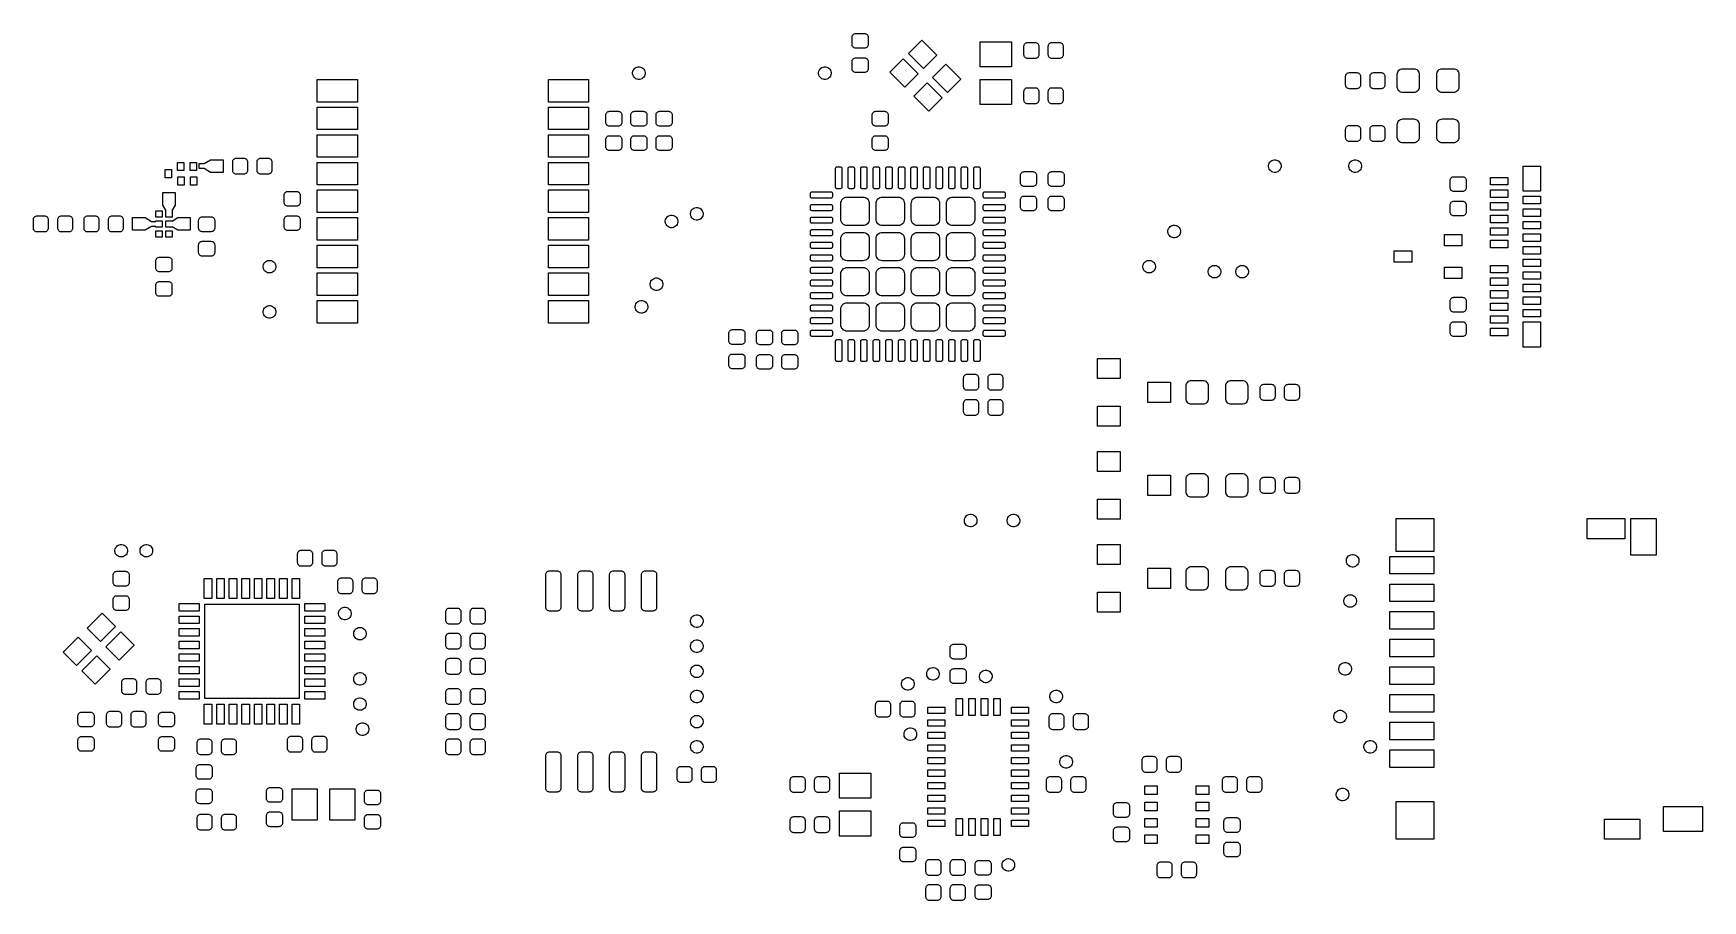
# Model space of a CAD drawing. Extents: x 121.6 to 188, y -117.7 to -83.2.
import ezdxf

# ---------------------------------------------------------------- set-up
doc = ezdxf.new("R2010")
doc.units = 0
doc.layers.add('BLACK', color=7, linetype='CONTINUOUS')

msp = doc.modelspace()

# ---------------------------------------------------------------- linework, layer by layer
at = {"layer": 'BLACK', "linetype": 'CONTINUOUS'}
for p, q in [((154.18, -83.3675), (154.183, -83.3387)), ((154.18, -83.6625), (154.18, -83.3675)), ((154.183, -83.6913), (154.18, -83.6625)), ((154.183, -83.3387), (154.191, -83.3111)), ((154.191, -83.3111), (154.205, -83.2856)), ((154.205, -83.2856), (154.223, -83.2632)), ((154.223, -83.2632), (154.246, -83.2449)), ((154.246, -83.2449), (154.271, -83.2312)), ((154.271, -83.2312), (154.299, -83.2228)), ((154.299, -83.2228), (154.327, -83.22)), ((154.327, -83.22), (154.672, -83.22)), ((154.672, -83.22), (154.701, -83.2228)), ((154.701, -83.2228), (154.729, -83.2312)), ((154.729, -83.2312), (154.754, -83.2449)), ((154.754, -83.2449), (154.777, -83.2632)), ((154.777, -83.2632), (154.795, -83.2856)), ((154.795, -83.2856), (154.809, -83.3111)), ((154.809, -83.3111), (154.817, -83.3387)), ((154.817, -83.3387), (154.82, -83.3675)), ((154.82, -83.6625), (154.817, -83.6913)), ((154.82, -83.3675), (154.82, -83.6625)), ((156.428, -84.0161), (156.959, -83.4858)), ((156.959, -83.4858), (157.56, -84.0868)), ((159.275, -84.55), (159.275, -83.55)), ((159.275, -83.55), (160.525, -83.55)), ((160.525, -83.55), (160.525, -84.55)), ((161.023, -83.6987), (161.031, -83.6711)), ((161.031, -83.6711), (161.045, -83.6456)), ((161.045, -83.6456), (161.063, -83.6232)), ((161.063, -83.6232), (161.086, -83.6049)), ((161.086, -83.6049), (161.111, -83.5912)), ((161.111, -83.5912), (161.139, -83.5828)), ((161.139, -83.5828), (161.167, -83.58)), ((161.167, -83.58), (161.463, -83.58)), ((161.463, -83.58), (161.491, -83.5828)), ((161.491, -83.5828), (161.519, -83.5912)), ((161.519, -83.5912), (161.544, -83.6049)), ((161.544, -83.6049), (161.567, -83.6232)), ((161.567, -83.6232), (161.585, -83.6456)), ((161.585, -83.6456), (161.599, -83.6711)), ((161.599, -83.6711), (161.607, -83.6987)), ((161.993, -83.6987), (162.001, -83.6711)), ((162.001, -83.6711), (162.015, -83.6456)), ((162.015, -83.6456), (162.033, -83.6232)), ((162.033, -83.6232), (162.056, -83.6049)), ((162.056, -83.6049), (162.081, -83.5912)), ((162.081, -83.5912), (162.109, -83.5828)), ((162.109, -83.5828), (162.137, -83.58)), ((162.137, -83.58), (162.433, -83.58)), ((162.433, -83.58), (162.461, -83.5828)), ((162.461, -83.5828), (162.489, -83.5912)), ((162.489, -83.5912), (162.514, -83.6049)), ((162.514, -83.6049), (162.537, -83.6232)), ((162.537, -83.6232), (162.555, -83.6456)), ((162.555, -83.6456), (162.569, -83.6711)), ((162.569, -83.6711), (162.577, -83.6987)), ((154.18, -84.3375), (154.183, -84.3087)), ((154.18, -84.6325), (154.18, -84.3375)), ((154.191, -83.7189), (154.183, -83.6913)), ((154.183, -84.3087), (154.191, -84.2811)), ((154.205, -83.7444), (154.191, -83.7189)), ((154.191, -84.2811), (154.205, -84.2556)), ((154.223, -83.7668), (154.205, -83.7444)), ((154.205, -84.2556), (154.223, -84.2332)), ((154.246, -83.7851), (154.223, -83.7668)), ((154.223, -84.2332), (154.246, -84.2149)), ((154.271, -83.7988), (154.246, -83.7851)), ((154.246, -84.2149), (154.271, -84.2012)), ((154.299, -83.8072), (154.271, -83.7988)), ((154.271, -84.2012), (154.299, -84.1928)), ((154.327, -83.81), (154.299, -83.8072)), ((154.299, -84.1928), (154.327, -84.19)), ((154.672, -83.81), (154.327, -83.81)), ((154.327, -84.19), (154.672, -84.19)), ((154.701, -83.8072), (154.672, -83.81)), ((154.672, -84.19), (154.701, -84.1928)), ((154.729, -83.7988), (154.701, -83.8072)), ((154.701, -84.1928), (154.729, -84.2012)), ((154.754, -83.7851), (154.729, -83.7988)), ((154.729, -84.2012), (154.754, -84.2149)), ((154.777, -83.7668), (154.754, -83.7851)), ((154.754, -84.2149), (154.777, -84.2332)), ((154.795, -83.7444), (154.777, -83.7668)), ((154.777, -84.2332), (154.795, -84.2556)), ((154.809, -83.7189), (154.795, -83.7444)), ((154.795, -84.2556), (154.809, -84.2811)), ((154.817, -83.6913), (154.809, -83.7189)), ((154.809, -84.2811), (154.817, -84.3087)), ((154.817, -84.3087), (154.82, -84.3375)), ((154.82, -84.3375), (154.82, -84.6325)), ((155.686, -84.7586), (156.216, -84.2282)), ((156.216, -84.2282), (156.817, -84.8293)), ((157.029, -84.6172), (156.428, -84.0161)), ((157.56, -84.0868), (157.029, -84.6172)), ((161.02, -83.7275), (161.023, -83.6987)), ((161.02, -84.0725), (161.02, -83.7275)), ((161.023, -84.1013), (161.02, -84.0725)), ((161.031, -84.1289), (161.023, -84.1013)), ((161.045, -84.1544), (161.031, -84.1289)), ((161.063, -84.1768), (161.045, -84.1544)), ((161.086, -84.1951), (161.063, -84.1768)), ((161.111, -84.2088), (161.086, -84.1951)), ((161.139, -84.2172), (161.111, -84.2088)), ((161.167, -84.22), (161.139, -84.2172)), ((161.463, -84.22), (161.167, -84.22)), ((161.491, -84.2172), (161.463, -84.22)), ((161.519, -84.2088), (161.491, -84.2172)), ((161.544, -84.1951), (161.519, -84.2088)), ((161.567, -84.1768), (161.544, -84.1951)), ((161.585, -84.1544), (161.567, -84.1768)), ((161.599, -84.1289), (161.585, -84.1544)), ((161.607, -84.1013), (161.599, -84.1289)), ((161.607, -83.6987), (161.61, -83.7275)), ((161.61, -84.0725), (161.607, -84.1013)), ((161.61, -83.7275), (161.61, -84.0725)), ((161.99, -83.7275), (161.993, -83.6987)), ((161.99, -84.0725), (161.99, -83.7275)), ((161.993, -84.1013), (161.99, -84.0725)), ((162.001, -84.1289), (161.993, -84.1013)), ((162.015, -84.1544), (162.001, -84.1289)), ((162.033, -84.1768), (162.015, -84.1544)), ((162.056, -84.1951), (162.033, -84.1768)), ((162.081, -84.2088), (162.056, -84.1951)), ((162.109, -84.2172), (162.081, -84.2088)), ((162.137, -84.22), (162.109, -84.2172)), ((162.433, -84.22), (162.137, -84.22)), ((162.461, -84.2172), (162.433, -84.22)), ((162.489, -84.2088), (162.461, -84.2172)), ((162.514, -84.1951), (162.489, -84.2088)), ((162.537, -84.1768), (162.514, -84.1951)), ((162.555, -84.1544), (162.537, -84.1768)), ((162.569, -84.1289), (162.555, -84.1544)), ((162.577, -84.1013), (162.569, -84.1289)), ((162.577, -83.6987), (162.58, -83.7275)), ((162.58, -84.0725), (162.577, -84.1013)), ((162.58, -83.7275), (162.58, -84.0725)), ((145.45, -84.7754), (145.46, -84.7271)), ((145.45, -84.8246), (145.45, -84.7754)), ((145.46, -84.8729), (145.45, -84.8246)), ((145.46, -84.7271), (145.478, -84.6816)), ((145.478, -84.9184), (145.46, -84.8729)), ((145.478, -84.6816), (145.506, -84.6406)), ((145.506, -84.9594), (145.478, -84.9184)), ((145.506, -84.6406), (145.541, -84.6058)), ((145.541, -84.9942), (145.506, -84.9594)), ((145.541, -84.6058), (145.582, -84.5785)), ((145.582, -85.0215), (145.541, -84.9942)), ((145.582, -84.5785), (145.627, -84.5596)), ((145.627, -84.5596), (145.675, -84.55)), ((145.675, -84.55), (145.725, -84.55)), ((145.725, -84.55), (145.773, -84.5596)), ((145.773, -84.5596), (145.818, -84.5785)), ((145.818, -84.5785), (145.859, -84.6058)), ((145.859, -84.9942), (145.818, -85.0215)), ((145.859, -84.6058), (145.894, -84.6406)), ((145.894, -84.9594), (145.859, -84.9942)), ((145.894, -84.6406), (145.922, -84.6816)), ((145.922, -84.9184), (145.894, -84.9594)), ((145.922, -84.6816), (145.94, -84.7271)), ((145.94, -84.8729), (145.922, -84.9184)), ((145.94, -84.7271), (145.95, -84.7754)), ((145.95, -84.8246), (145.94, -84.8729)), ((145.95, -84.7754), (145.95, -84.8246)), ((152.85, -84.7754), (152.86, -84.7271)), ((152.85, -84.8246), (152.85, -84.7754)), ((152.86, -84.8729), (152.85, -84.8246)), ((152.86, -84.7271), (152.878, -84.6816)), ((152.878, -84.9184), (152.86, -84.8729)), ((152.878, -84.6816), (152.906, -84.6406)), ((152.906, -84.9594), (152.878, -84.9184)), ((152.906, -84.6406), (152.941, -84.6058)), ((152.941, -84.9942), (152.906, -84.9594)), ((152.941, -84.6058), (152.982, -84.5785)), ((152.982, -85.0215), (152.941, -84.9942)), ((152.982, -84.5785), (153.027, -84.5596)), ((153.027, -84.5596), (153.075, -84.55)), ((153.075, -84.55), (153.125, -84.55)), ((153.125, -84.55), (153.173, -84.5596)), ((153.173, -84.5596), (153.218, -84.5785)), ((153.218, -84.5785), (153.259, -84.6058)), ((153.259, -84.9942), (153.218, -85.0215)), ((153.259, -84.6058), (153.294, -84.6406)), ((153.294, -84.9594), (153.259, -84.9942)), ((153.294, -84.6406), (153.322, -84.6816)), ((153.322, -84.9184), (153.294, -84.9594)), ((153.322, -84.6816), (153.34, -84.7271)), ((153.34, -84.8729), (153.322, -84.9184)), ((153.34, -84.7271), (153.35, -84.7754)), ((153.35, -84.8246), (153.34, -84.8729)), ((153.35, -84.7754), (153.35, -84.8246)), ((154.183, -84.6613), (154.18, -84.6325)), ((154.191, -84.6889), (154.183, -84.6613)), ((154.205, -84.7144), (154.191, -84.6889)), ((154.223, -84.7368), (154.205, -84.7144)), ((154.246, -84.7551), (154.223, -84.7368)), ((154.271, -84.7688), (154.246, -84.7551)), ((154.299, -84.7772), (154.271, -84.7688)), ((154.327, -84.78), (154.299, -84.7772)), ((154.672, -84.78), (154.327, -84.78)), ((154.701, -84.7772), (154.672, -84.78)), ((154.729, -84.7688), (154.701, -84.7772)), ((154.754, -84.7551), (154.729, -84.7688)), ((154.777, -84.7368), (154.754, -84.7551)), ((154.795, -84.7144), (154.777, -84.7368)), ((154.809, -84.6889), (154.795, -84.7144)), ((154.817, -84.6613), (154.809, -84.6889)), ((154.82, -84.6325), (154.817, -84.6613)), ((156.287, -85.3596), (155.686, -84.7586)), ((156.817, -84.8293), (156.287, -85.3596)), ((157.383, -84.9707), (157.913, -84.4404)), ((157.984, -85.5718), (157.383, -84.9707)), ((157.913, -84.4404), (158.514, -85.0414)), ((160.525, -84.55), (159.275, -84.55)), ((173.82, -84.9275), (173.823, -84.8987)), ((173.82, -85.2725), (173.82, -84.9275)), ((173.823, -84.8987), (173.831, -84.8711)), ((173.831, -84.8711), (173.845, -84.8456)), ((173.845, -84.8456), (173.863, -84.8232)), ((173.863, -84.8232), (173.886, -84.8049)), ((173.886, -84.8049), (173.911, -84.7912)), ((173.911, -84.7912), (173.939, -84.7828)), ((173.939, -84.7828), (173.968, -84.78)), ((173.968, -84.78), (174.262, -84.78)), ((174.262, -84.78), (174.291, -84.7828)), ((174.291, -84.7828), (174.319, -84.7912)), ((174.319, -84.7912), (174.344, -84.8049)), ((174.344, -84.8049), (174.367, -84.8232)), ((174.367, -84.8232), (174.385, -84.8456)), ((174.385, -84.8456), (174.399, -84.8711)), ((174.399, -84.8711), (174.407, -84.8987)), ((174.407, -84.8987), (174.41, -84.9275)), ((174.41, -84.9275), (174.41, -85.2725)), ((174.79, -84.9275), (174.793, -84.8987)), ((174.79, -85.2725), (174.79, -84.9275)), ((174.793, -84.8987), (174.801, -84.8711)), ((174.801, -84.8711), (174.815, -84.8456)), ((174.815, -84.8456), (174.833, -84.8232)), ((174.833, -84.8232), (174.856, -84.8049)), ((174.856, -84.8049), (174.881, -84.7912)), ((174.881, -84.7912), (174.909, -84.7828)), ((174.909, -84.7828), (174.938, -84.78)), ((174.938, -84.78), (175.232, -84.78)), ((175.232, -84.78), (175.261, -84.7828)), ((175.261, -84.7828), (175.289, -84.7912)), ((175.289, -84.7912), (175.314, -84.8049)), ((175.314, -84.8049), (175.337, -84.8232)), ((175.337, -84.8232), (175.355, -84.8456)), ((175.355, -84.8456), (175.369, -84.8711)), ((175.369, -84.8711), (175.377, -84.8987)), ((175.377, -84.8987), (175.38, -84.9275)), ((175.38, -84.9275), (175.38, -85.2725)), ((175.875, -84.8438), (175.879, -84.8011)), ((175.875, -85.3563), (175.875, -84.8438)), ((175.879, -84.8011), (175.892, -84.76)), ((175.892, -84.76), (175.912, -84.7222)), ((175.912, -84.7222), (175.939, -84.6891)), ((175.939, -84.6891), (175.972, -84.6619)), ((175.972, -84.6619), (176.01, -84.6417)), ((176.01, -84.6417), (176.051, -84.6292)), ((176.051, -84.6292), (176.094, -84.625)), ((176.094, -84.625), (176.531, -84.625)), ((176.531, -84.625), (176.574, -84.6292)), ((176.574, -84.6292), (176.615, -84.6417)), ((176.615, -84.6417), (176.653, -84.6619)), ((176.653, -84.6619), (176.686, -84.6891)), ((176.686, -84.6891), (176.713, -84.7222)), ((176.713, -84.7222), (176.733, -84.76)), ((176.733, -84.76), (176.746, -84.8011)), ((176.746, -84.8011), (176.75, -84.8438)), ((176.75, -84.8438), (176.75, -85.3563)), ((177.45, -84.8438), (177.454, -84.8011)), ((177.45, -85.3563), (177.45, -84.8438)), ((177.454, -84.8011), (177.467, -84.76)), ((177.467, -84.76), (177.487, -84.7222)), ((177.487, -84.7222), (177.514, -84.6891)), ((177.514, -84.6891), (177.547, -84.6619)), ((177.547, -84.6619), (177.585, -84.6417)), ((177.585, -84.6417), (177.626, -84.6292)), ((177.626, -84.6292), (177.669, -84.625)), ((177.669, -84.625), (178.106, -84.625)), ((178.106, -84.625), (178.149, -84.6292)), ((178.149, -84.6292), (178.19, -84.6417)), ((178.19, -84.6417), (178.228, -84.6619)), ((178.228, -84.6619), (178.261, -84.6891)), ((178.261, -84.6891), (178.288, -84.7222)), ((178.288, -84.7222), (178.308, -84.76)), ((178.308, -84.76), (178.321, -84.8011)), ((178.321, -84.8011), (178.325, -84.8438)), ((178.325, -84.8438), (178.325, -85.3563)), ((132.9, -85.95), (132.9, -85.05)), ((132.9, -85.05), (134.5, -85.05)), ((134.5, -85.05), (134.5, -85.95)), ((142.1, -85.95), (142.1, -85.05)), ((142.1, -85.05), (143.7, -85.05)), ((143.7, -85.05), (143.7, -85.95)), ((145.627, -85.0404), (145.582, -85.0215)), ((145.675, -85.05), (145.627, -85.0404)), ((145.725, -85.05), (145.675, -85.05)), ((145.773, -85.0404), (145.725, -85.05)), ((145.818, -85.0215), (145.773, -85.0404)), ((153.027, -85.0404), (152.982, -85.0215)), ((153.075, -85.05), (153.027, -85.0404)), ((153.125, -85.05), (153.075, -85.05)), ((153.173, -85.0404), (153.125, -85.05)), ((153.218, -85.0215), (153.173, -85.0404)), ((156.64, -85.7132), (157.171, -85.1828)), ((157.171, -85.1828), (157.772, -85.7839)), ((158.514, -85.0414), (157.984, -85.5718)), ((159.275, -86.05), (159.275, -85.05)), ((159.275, -85.05), (160.525, -85.05)), ((160.525, -85.05), (160.525, -86.05)), ((161.02, -85.5275), (161.023, -85.4987)), ((161.02, -85.8725), (161.02, -85.5275)), ((161.023, -85.4987), (161.031, -85.4711)), ((161.031, -85.4711), (161.045, -85.4456)), ((161.045, -85.4456), (161.063, -85.4232)), ((161.063, -85.4232), (161.086, -85.4049)), ((161.086, -85.4049), (161.111, -85.3912)), ((161.111, -85.3912), (161.139, -85.3828)), ((161.139, -85.3828), (161.167, -85.38)), ((161.167, -85.38), (161.463, -85.38)), ((161.463, -85.38), (161.491, -85.3828)), ((161.491, -85.3828), (161.519, -85.3912)), ((161.519, -85.3912), (161.544, -85.4049)), ((161.544, -85.4049), (161.567, -85.4232)), ((161.567, -85.4232), (161.585, -85.4456)), ((161.585, -85.4456), (161.599, -85.4711)), ((161.599, -85.4711), (161.607, -85.4987)), ((161.607, -85.4987), (161.61, -85.5275)), ((161.61, -85.5275), (161.61, -85.8725)), ((161.99, -85.5275), (161.993, -85.4987)), ((161.99, -85.8725), (161.99, -85.5275)), ((161.993, -85.4987), (162.001, -85.4711)), ((162.001, -85.4711), (162.015, -85.4456)), ((162.015, -85.4456), (162.033, -85.4232)), ((162.033, -85.4232), (162.056, -85.4049)), ((162.056, -85.4049), (162.081, -85.3912)), ((162.081, -85.3912), (162.109, -85.3828)), ((162.109, -85.3828), (162.137, -85.38)), ((162.137, -85.38), (162.433, -85.38)), ((162.433, -85.38), (162.461, -85.3828)), ((162.461, -85.3828), (162.489, -85.3912)), ((162.489, -85.3912), (162.514, -85.4049)), ((162.514, -85.4049), (162.537, -85.4232)), ((162.537, -85.4232), (162.555, -85.4456)), ((162.555, -85.4456), (162.569, -85.4711)), ((162.569, -85.4711), (162.577, -85.4987)), ((162.577, -85.4987), (162.58, -85.5275)), ((162.58, -85.5275), (162.58, -85.8725)), ((173.823, -85.3013), (173.82, -85.2725)), ((173.831, -85.3289), (173.823, -85.3013)), ((173.845, -85.3544), (173.831, -85.3289)), ((173.863, -85.3768), (173.845, -85.3544)), ((173.886, -85.3951), (173.863, -85.3768)), ((173.911, -85.4088), (173.886, -85.3951)), ((173.939, -85.4172), (173.911, -85.4088)), ((173.968, -85.42), (173.939, -85.4172)), ((174.262, -85.42), (173.968, -85.42)), ((174.291, -85.4172), (174.262, -85.42)), ((174.319, -85.4088), (174.291, -85.4172)), ((174.344, -85.3951), (174.319, -85.4088)), ((174.367, -85.3768), (174.344, -85.3951)), ((174.385, -85.3544), (174.367, -85.3768)), ((174.399, -85.3289), (174.385, -85.3544)), ((174.407, -85.3013), (174.399, -85.3289)), ((174.41, -85.2725), (174.407, -85.3013)), ((174.793, -85.3013), (174.79, -85.2725)), ((174.801, -85.3289), (174.793, -85.3013)), ((174.815, -85.3544), (174.801, -85.3289)), ((174.833, -85.3768), (174.815, -85.3544)), ((174.856, -85.3951), (174.833, -85.3768)), ((174.881, -85.4088), (174.856, -85.3951)), ((174.909, -85.4172), (174.881, -85.4088)), ((174.938, -85.42), (174.909, -85.4172)), ((175.232, -85.42), (174.938, -85.42)), ((175.261, -85.4172), (175.232, -85.42)), ((175.289, -85.4088), (175.261, -85.4172)), ((175.314, -85.3951), (175.289, -85.4088)), ((175.337, -85.3768), (175.314, -85.3951)), ((175.355, -85.3544), (175.337, -85.3768)), ((175.369, -85.3289), (175.355, -85.3544)), ((175.377, -85.3013), (175.369, -85.3289)), ((175.38, -85.2725), (175.377, -85.3013)), ((175.879, -85.3989), (175.875, -85.3563)), ((175.892, -85.44), (175.879, -85.3989)), ((175.912, -85.4778), (175.892, -85.44)), ((175.939, -85.5109), (175.912, -85.4778)), ((175.972, -85.5381), (175.939, -85.5109)), ((176.01, -85.5583), (175.972, -85.5381)), ((176.051, -85.5708), (176.01, -85.5583)), ((176.094, -85.575), (176.051, -85.5708)), ((176.531, -85.575), (176.094, -85.575)), ((176.574, -85.5708), (176.531, -85.575)), ((176.615, -85.5583), (176.574, -85.5708)), ((176.653, -85.5381), (176.615, -85.5583)), ((176.686, -85.5109), (176.653, -85.5381)), ((176.713, -85.4778), (176.686, -85.5109)), ((176.733, -85.44), (176.713, -85.4778)), ((176.746, -85.3989), (176.733, -85.44)), ((176.75, -85.3563), (176.746, -85.3989)), ((177.454, -85.3989), (177.45, -85.3563)), ((177.467, -85.44), (177.454, -85.3989)), ((177.487, -85.4778), (177.467, -85.44)), ((177.514, -85.5109), (177.487, -85.4778)), ((177.547, -85.5381), (177.514, -85.5109)), ((177.585, -85.5583), (177.547, -85.5381)), ((177.626, -85.5708), (177.585, -85.5583)), ((177.669, -85.575), (177.626, -85.5708)), ((178.106, -85.575), (177.669, -85.575)), ((178.149, -85.5708), (178.106, -85.575)), ((178.19, -85.5583), (178.149, -85.5708)), ((178.228, -85.5381), (178.19, -85.5583)), ((178.261, -85.5109), (178.228, -85.5381)), ((178.288, -85.4778), (178.261, -85.5109)), ((178.308, -85.44), (178.288, -85.4778)), ((178.321, -85.3989), (178.308, -85.44)), ((178.325, -85.3563), (178.321, -85.3989)), ((134.5, -85.95), (132.9, -85.95)), ((132.9, -87.05), (132.9, -86.15)), ((132.9, -86.15), (134.5, -86.15)), ((134.5, -86.15), (134.5, -87.05)), ((143.7, -85.95), (142.1, -85.95)), ((142.1, -87.05), (142.1, -86.15)), ((142.1, -86.15), (143.7, -86.15)), ((143.7, -86.15), (143.7, -87.05)), ((144.423, -86.3632), (144.446, -86.3449)), ((144.446, -86.3449), (144.471, -86.3312)), ((144.471, -86.3312), (144.499, -86.3228)), ((144.499, -86.3228), (144.528, -86.32)), ((144.528, -86.32), (144.873, -86.32)), ((144.873, -86.32), (144.901, -86.3228)), ((144.901, -86.3228), (144.929, -86.3312)), ((144.929, -86.3312), (144.954, -86.3449)), ((144.954, -86.3449), (144.977, -86.3632)), ((145.423, -86.3632), (145.446, -86.3449)), ((145.446, -86.3449), (145.471, -86.3312)), ((145.471, -86.3312), (145.499, -86.3228)), ((145.499, -86.3228), (145.528, -86.32)), ((145.528, -86.32), (145.873, -86.32)), ((145.873, -86.32), (145.901, -86.3228)), ((145.901, -86.3228), (145.929, -86.3312)), ((145.929, -86.3312), (145.954, -86.3449)), ((145.954, -86.3449), (145.977, -86.3632)), ((146.423, -86.3632), (146.446, -86.3449)), ((146.446, -86.3449), (146.471, -86.3312)), ((146.471, -86.3312), (146.499, -86.3228)), ((146.499, -86.3228), (146.528, -86.32)), ((146.528, -86.32), (146.873, -86.32)), ((146.873, -86.32), (146.901, -86.3228)), ((146.901, -86.3228), (146.929, -86.3312)), ((146.929, -86.3312), (146.954, -86.3449)), ((146.954, -86.3449), (146.977, -86.3632)), ((155.023, -86.3632), (155.046, -86.3449)), ((155.046, -86.3449), (155.071, -86.3312)), ((155.071, -86.3312), (155.099, -86.3228)), ((155.099, -86.3228), (155.127, -86.32)), ((155.127, -86.32), (155.472, -86.32)), ((155.472, -86.32), (155.501, -86.3228)), ((155.501, -86.3228), (155.529, -86.3312)), ((155.529, -86.3312), (155.554, -86.3449)), ((155.554, -86.3449), (155.577, -86.3632)), ((157.241, -86.3142), (156.64, -85.7132)), ((157.772, -85.7839), (157.241, -86.3142)), ((160.525, -86.05), (159.275, -86.05)), ((161.023, -85.9013), (161.02, -85.8725)), ((161.031, -85.9289), (161.023, -85.9013)), ((161.045, -85.9544), (161.031, -85.9289)), ((161.063, -85.9768), (161.045, -85.9544)), ((161.086, -85.9951), (161.063, -85.9768)), ((161.111, -86.0088), (161.086, -85.9951)), ((161.139, -86.0172), (161.111, -86.0088)), ((161.167, -86.02), (161.139, -86.0172)), ((161.463, -86.02), (161.167, -86.02)), ((161.491, -86.0172), (161.463, -86.02)), ((161.519, -86.0088), (161.491, -86.0172)), ((161.544, -85.9951), (161.519, -86.0088)), ((161.567, -85.9768), (161.544, -85.9951)), ((161.585, -85.9544), (161.567, -85.9768)), ((161.599, -85.9289), (161.585, -85.9544)), ((161.607, -85.9013), (161.599, -85.9289)), ((161.61, -85.8725), (161.607, -85.9013)), ((161.993, -85.9013), (161.99, -85.8725)), ((162.001, -85.9289), (161.993, -85.9013)), ((162.015, -85.9544), (162.001, -85.9289)), ((162.033, -85.9768), (162.015, -85.9544)), ((162.056, -85.9951), (162.033, -85.9768)), ((162.081, -86.0088), (162.056, -85.9951)), ((162.109, -86.0172), (162.081, -86.0088)), ((162.137, -86.02), (162.109, -86.0172)), ((162.433, -86.02), (162.137, -86.02)), ((162.461, -86.0172), (162.433, -86.02)), ((162.489, -86.0088), (162.461, -86.0172)), ((162.514, -85.9951), (162.489, -86.0088)), ((162.537, -85.9768), (162.514, -85.9951)), ((162.555, -85.9544), (162.537, -85.9768)), ((162.569, -85.9289), (162.555, -85.9544)), ((162.577, -85.9013), (162.569, -85.9289)), ((162.58, -85.8725), (162.577, -85.9013)), ((144.38, -86.4675), (144.383, -86.4387)), ((144.38, -86.7625), (144.38, -86.4675)), ((144.383, -86.7913), (144.38, -86.7625)), ((144.383, -86.4387), (144.391, -86.4111)), ((144.391, -86.8189), (144.383, -86.7913)), ((144.391, -86.4111), (144.405, -86.3856)), ((144.405, -86.8444), (144.391, -86.8189)), ((144.405, -86.3856), (144.423, -86.3632)), ((144.423, -86.8668), (144.405, -86.8444)), ((144.446, -86.8851), (144.423, -86.8668)), ((144.471, -86.8988), (144.446, -86.8851)), ((144.499, -86.9072), (144.471, -86.8988)), ((144.528, -86.91), (144.499, -86.9072)), ((144.873, -86.91), (144.528, -86.91)), ((144.901, -86.9072), (144.873, -86.91)), ((144.929, -86.8988), (144.901, -86.9072)), ((144.954, -86.8851), (144.929, -86.8988)), ((144.977, -86.8668), (144.954, -86.8851)), ((144.977, -86.3632), (144.995, -86.3856)), ((144.995, -86.8444), (144.977, -86.8668)), ((144.995, -86.3856), (145.009, -86.4111)), ((145.009, -86.8189), (144.995, -86.8444)), ((145.009, -86.4111), (145.017, -86.4387)), ((145.017, -86.7913), (145.009, -86.8189)), ((145.017, -86.4387), (145.02, -86.4675)), ((145.02, -86.7625), (145.017, -86.7913)), ((145.02, -86.4675), (145.02, -86.7625)), ((145.38, -86.4675), (145.383, -86.4387)), ((145.38, -86.7625), (145.38, -86.4675)), ((145.383, -86.7913), (145.38, -86.7625)), ((145.383, -86.4387), (145.391, -86.4111)), ((145.391, -86.8189), (145.383, -86.7913)), ((145.391, -86.4111), (145.405, -86.3856)), ((145.405, -86.8444), (145.391, -86.8189)), ((145.405, -86.3856), (145.423, -86.3632)), ((145.423, -86.8668), (145.405, -86.8444)), ((145.446, -86.8851), (145.423, -86.8668)), ((145.471, -86.8988), (145.446, -86.8851)), ((145.499, -86.9072), (145.471, -86.8988)), ((145.528, -86.91), (145.499, -86.9072)), ((145.873, -86.91), (145.528, -86.91)), ((145.901, -86.9072), (145.873, -86.91)), ((145.929, -86.8988), (145.901, -86.9072)), ((145.954, -86.8851), (145.929, -86.8988)), ((145.977, -86.8668), (145.954, -86.8851)), ((145.977, -86.3632), (145.995, -86.3856)), ((145.995, -86.8444), (145.977, -86.8668)), ((145.995, -86.3856), (146.009, -86.4111)), ((146.009, -86.8189), (145.995, -86.8444)), ((146.009, -86.4111), (146.017, -86.4387)), ((146.017, -86.7913), (146.009, -86.8189)), ((146.017, -86.4387), (146.02, -86.4675)), ((146.02, -86.7625), (146.017, -86.7913)), ((146.02, -86.4675), (146.02, -86.7625)), ((146.38, -86.4675), (146.383, -86.4387)), ((146.38, -86.7625), (146.38, -86.4675)), ((146.383, -86.7913), (146.38, -86.7625)), ((146.383, -86.4387), (146.391, -86.4111)), ((146.391, -86.8189), (146.383, -86.7913)), ((146.391, -86.4111), (146.405, -86.3856)), ((146.405, -86.8444), (146.391, -86.8189)), ((146.405, -86.3856), (146.423, -86.3632)), ((146.423, -86.8668), (146.405, -86.8444)), ((146.446, -86.8851), (146.423, -86.8668)), ((146.471, -86.8988), (146.446, -86.8851)), ((146.499, -86.9072), (146.471, -86.8988)), ((146.528, -86.91), (146.499, -86.9072)), ((146.873, -86.91), (146.528, -86.91)), ((146.901, -86.9072), (146.873, -86.91)), ((146.929, -86.8988), (146.901, -86.9072)), ((146.954, -86.8851), (146.929, -86.8988)), ((146.977, -86.8668), (146.954, -86.8851)), ((146.977, -86.3632), (146.995, -86.3856)), ((146.995, -86.8444), (146.977, -86.8668)), ((146.995, -86.3856), (147.009, -86.4111)), ((147.009, -86.8189), (146.995, -86.8444)), ((147.009, -86.4111), (147.017, -86.4387)), ((147.017, -86.7913), (147.009, -86.8189)), ((147.017, -86.4387), (147.02, -86.4675)), ((147.02, -86.7625), (147.017, -86.7913)), ((147.02, -86.4675), (147.02, -86.7625)), ((154.98, -86.4675), (154.983, -86.4387)), ((154.98, -86.7625), (154.98, -86.4675)), ((154.983, -86.7913), (154.98, -86.7625)), ((154.983, -86.4387), (154.991, -86.4111)), ((154.991, -86.8189), (154.983, -86.7913)), ((154.991, -86.4111), (155.005, -86.3856)), ((155.005, -86.8444), (154.991, -86.8189)), ((155.005, -86.3856), (155.023, -86.3632)), ((155.023, -86.8668), (155.005, -86.8444)), ((155.046, -86.8851), (155.023, -86.8668)), ((155.071, -86.8988), (155.046, -86.8851)), ((155.099, -86.9072), (155.071, -86.8988)), ((155.127, -86.91), (155.099, -86.9072)), ((155.472, -86.91), (155.127, -86.91)), ((155.501, -86.9072), (155.472, -86.91)), ((155.529, -86.8988), (155.501, -86.9072)), ((155.554, -86.8851), (155.529, -86.8988)), ((155.577, -86.8668), (155.554, -86.8851)), ((155.577, -86.3632), (155.595, -86.3856)), ((155.595, -86.8444), (155.577, -86.8668)), ((155.595, -86.3856), (155.609, -86.4111)), ((155.609, -86.8189), (155.595, -86.8444)), ((155.609, -86.4111), (155.617, -86.4387)), ((155.617, -86.7913), (155.609, -86.8189)), ((155.617, -86.4387), (155.62, -86.4675)), ((155.62, -86.7625), (155.617, -86.7913)), ((155.62, -86.4675), (155.62, -86.7625)), ((173.82, -87.0275), (173.823, -86.9987)), ((173.823, -86.9987), (173.831, -86.9711)), ((173.831, -86.9711), (173.845, -86.9456)), ((173.845, -86.9456), (173.863, -86.9232)), ((173.863, -86.9232), (173.886, -86.9049)), ((173.886, -86.9049), (173.911, -86.8912)), ((173.911, -86.8912), (173.939, -86.8828)), ((173.939, -86.8828), (173.968, -86.88)), ((173.968, -86.88), (174.262, -86.88)), ((174.262, -86.88), (174.291, -86.8828)), ((174.291, -86.8828), (174.319, -86.8912)), ((174.319, -86.8912), (174.344, -86.9049)), ((174.344, -86.9049), (174.367, -86.9232)), ((174.367, -86.9232), (174.385, -86.9456)), ((174.385, -86.9456), (174.399, -86.9711)), ((174.399, -86.9711), (174.407, -86.9987)), ((174.407, -86.9987), (174.41, -87.0275)), ((174.79, -87.0275), (174.793, -86.9987)), ((174.793, -86.9987), (174.801, -86.9711)), ((174.801, -86.9711), (174.815, -86.9456)), ((174.815, -86.9456), (174.833, -86.9232)), ((174.833, -86.9232), (174.856, -86.9049)), ((174.856, -86.9049), (174.881, -86.8912)), ((174.881, -86.8912), (174.909, -86.8828)), ((174.909, -86.8828), (174.938, -86.88)), ((174.938, -86.88), (175.232, -86.88)), ((175.232, -86.88), (175.261, -86.8828)), ((175.261, -86.8828), (175.289, -86.8912)), ((175.289, -86.8912), (175.314, -86.9049)), ((175.314, -86.9049), (175.337, -86.9232)), ((175.337, -86.9232), (175.355, -86.9456)), ((175.355, -86.9456), (175.369, -86.9711)), ((175.369, -86.9711), (175.377, -86.9987)), ((175.377, -86.9987), (175.38, -87.0275)), ((175.875, -86.8438), (175.879, -86.8011)), ((175.875, -87.3563), (175.875, -86.8438)), ((175.879, -86.8011), (175.892, -86.76)), ((175.892, -86.76), (175.912, -86.7222)), ((175.912, -86.7222), (175.939, -86.6891)), ((175.939, -86.6891), (175.972, -86.6619)), ((175.972, -86.6619), (176.01, -86.6417)), ((176.01, -86.6417), (176.051, -86.6292)), ((176.051, -86.6292), (176.094, -86.625)), ((176.094, -86.625), (176.531, -86.625)), ((176.531, -86.625), (176.574, -86.6292)), ((176.574, -86.6292), (176.615, -86.6417)), ((176.615, -86.6417), (176.653, -86.6619)), ((176.653, -86.6619), (176.686, -86.6891)), ((176.686, -86.6891), (176.713, -86.7222)), ((176.713, -86.7222), (176.733, -86.76)), ((176.733, -86.76), (176.746, -86.8011)), ((176.746, -86.8011), (176.75, -86.8438)), ((176.75, -86.8438), (176.75, -87.3563)), ((177.45, -86.8438), (177.454, -86.8011)), ((177.45, -87.3563), (177.45, -86.8438)), ((177.454, -86.8011), (177.467, -86.76)), ((177.467, -86.76), (177.487, -86.7222)), ((177.487, -86.7222), (177.514, -86.6891)), ((177.514, -86.6891), (177.547, -86.6619)), ((177.547, -86.6619), (177.585, -86.6417)), ((177.585, -86.6417), (177.626, -86.6292)), ((177.626, -86.6292), (177.669, -86.625)), ((177.669, -86.625), (178.106, -86.625)), ((178.106, -86.625), (178.149, -86.6292)), ((178.149, -86.6292), (178.19, -86.6417)), ((178.19, -86.6417), (178.228, -86.6619)), ((178.228, -86.6619), (178.261, -86.6891)), ((178.261, -86.6891), (178.288, -86.7222)), ((178.288, -86.7222), (178.308, -86.76)), ((178.308, -86.76), (178.321, -86.8011)), ((178.321, -86.8011), (178.325, -86.8438)), ((178.325, -86.8438), (178.325, -87.3563)), ((134.5, -87.05), (132.9, -87.05)), ((132.9, -88.15), (132.9, -87.25)), ((132.9, -87.25), (134.5, -87.25)), ((134.5, -87.25), (134.5, -88.15)), ((143.7, -87.05), (142.1, -87.05)), ((142.1, -88.15), (142.1, -87.25)), ((142.1, -87.25), (143.7, -87.25)), ((143.7, -87.25), (143.7, -88.15)), ((144.38, -87.4375), (144.383, -87.4087)), ((144.38, -87.7325), (144.38, -87.4375)), ((144.383, -87.4087), (144.391, -87.3811)), ((144.391, -87.3811), (144.405, -87.3556)), ((144.405, -87.3556), (144.423, -87.3332)), ((144.423, -87.3332), (144.446, -87.3149)), ((144.446, -87.3149), (144.471, -87.3012)), ((144.471, -87.3012), (144.499, -87.2928)), ((144.499, -87.2928), (144.528, -87.29)), ((144.528, -87.29), (144.873, -87.29)), ((144.873, -87.29), (144.901, -87.2928)), ((144.901, -87.2928), (144.929, -87.3012)), ((144.929, -87.3012), (144.954, -87.3149)), ((144.954, -87.3149), (144.977, -87.3332)), ((144.977, -87.3332), (144.995, -87.3556)), ((144.995, -87.3556), (145.009, -87.3811)), ((145.009, -87.3811), (145.017, -87.4087)), ((145.017, -87.4087), (145.02, -87.4375)), ((145.02, -87.4375), (145.02, -87.7325)), ((145.38, -87.4375), (145.383, -87.4087)), ((145.38, -87.7325), (145.38, -87.4375)), ((145.383, -87.4087), (145.391, -87.3811)), ((145.391, -87.3811), (145.405, -87.3556)), ((145.405, -87.3556), (145.423, -87.3332)), ((145.423, -87.3332), (145.446, -87.3149)), ((145.446, -87.3149), (145.471, -87.3012)), ((145.471, -87.3012), (145.499, -87.2928)), ((145.499, -87.2928), (145.528, -87.29)), ((145.528, -87.29), (145.873, -87.29)), ((145.873, -87.29), (145.901, -87.2928)), ((145.901, -87.2928), (145.929, -87.3012)), ((145.929, -87.3012), (145.954, -87.3149)), ((145.954, -87.3149), (145.977, -87.3332)), ((145.977, -87.3332), (145.995, -87.3556)), ((145.995, -87.3556), (146.009, -87.3811)), ((146.009, -87.3811), (146.017, -87.4087)), ((146.017, -87.4087), (146.02, -87.4375)), ((146.02, -87.4375), (146.02, -87.7325)), ((146.38, -87.4375), (146.383, -87.4087)), ((146.38, -87.7325), (146.38, -87.4375)), ((146.383, -87.4087), (146.391, -87.3811)), ((146.391, -87.3811), (146.405, -87.3556)), ((146.405, -87.3556), (146.423, -87.3332)), ((146.423, -87.3332), (146.446, -87.3149)), ((146.446, -87.3149), (146.471, -87.3012)), ((146.471, -87.3012), (146.499, -87.2928)), ((146.499, -87.2928), (146.528, -87.29)), ((146.528, -87.29), (146.873, -87.29)), ((146.873, -87.29), (146.901, -87.2928)), ((146.901, -87.2928), (146.929, -87.3012)), ((146.929, -87.3012), (146.954, -87.3149)), ((146.954, -87.3149), (146.977, -87.3332)), ((146.977, -87.3332), (146.995, -87.3556)), ((146.995, -87.3556), (147.009, -87.3811)), ((147.009, -87.3811), (147.017, -87.4087)), ((147.017, -87.4087), (147.02, -87.4375)), ((147.02, -87.4375), (147.02, -87.7325)), ((154.98, -87.4375), (154.983, -87.4087)), ((154.98, -87.7325), (154.98, -87.4375)), ((154.983, -87.4087), (154.991, -87.3811)), ((154.991, -87.3811), (155.005, -87.3556)), ((155.005, -87.3556), (155.023, -87.3332)), ((155.023, -87.3332), (155.046, -87.3149)), ((155.046, -87.3149), (155.071, -87.3012)), ((155.071, -87.3012), (155.099, -87.2928)), ((155.099, -87.2928), (155.127, -87.29)), ((155.127, -87.29), (155.472, -87.29)), ((155.472, -87.29), (155.501, -87.2928)), ((155.501, -87.2928), (155.529, -87.3012)), ((155.529, -87.3012), (155.554, -87.3149)), ((155.554, -87.3149), (155.577, -87.3332)), ((155.577, -87.3332), (155.595, -87.3556)), ((155.595, -87.3556), (155.609, -87.3811)), ((155.609, -87.3811), (155.617, -87.4087)), ((155.617, -87.4087), (155.62, -87.4375)), ((155.62, -87.4375), (155.62, -87.7325)), ((173.82, -87.3725), (173.82, -87.0275)), ((173.823, -87.4013), (173.82, -87.3725)), ((173.831, -87.4289), (173.823, -87.4013)), ((173.845, -87.4544), (173.831, -87.4289)), ((173.863, -87.4768), (173.845, -87.4544)), ((173.886, -87.4951), (173.863, -87.4768)), ((173.911, -87.5088), (173.886, -87.4951)), ((173.939, -87.5172), (173.911, -87.5088)), ((173.968, -87.52), (173.939, -87.5172)), ((174.262, -87.52), (173.968, -87.52)), ((174.291, -87.5172), (174.262, -87.52)), ((174.319, -87.5088), (174.291, -87.5172)), ((174.344, -87.4951), (174.319, -87.5088)), ((174.367, -87.4768), (174.344, -87.4951)), ((174.385, -87.4544), (174.367, -87.4768)), ((174.399, -87.4289), (174.385, -87.4544)), ((174.407, -87.4013), (174.399, -87.4289)), ((174.41, -87.3725), (174.407, -87.4013)), ((174.41, -87.0275), (174.41, -87.3725)), ((174.79, -87.3725), (174.79, -87.0275)), ((174.793, -87.4013), (174.79, -87.3725)), ((174.801, -87.4289), (174.793, -87.4013)), ((174.815, -87.4544), (174.801, -87.4289)), ((174.833, -87.4768), (174.815, -87.4544)), ((174.856, -87.4951), (174.833, -87.4768)), ((174.881, -87.5088), (174.856, -87.4951)), ((174.909, -87.5172), (174.881, -87.5088)), ((174.938, -87.52), (174.909, -87.5172)), ((175.232, -87.52), (174.938, -87.52)), ((175.261, -87.5172), (175.232, -87.52)), ((175.289, -87.5088), (175.261, -87.5172)), ((175.314, -87.4951), (175.289, -87.5088)), ((175.337, -87.4768), (175.314, -87.4951)), ((175.355, -87.4544), (175.337, -87.4768)), ((175.369, -87.4289), (175.355, -87.4544)), ((175.377, -87.4013), (175.369, -87.4289)), ((175.38, -87.3725), (175.377, -87.4013)), ((175.38, -87.0275), (175.38, -87.3725)), ((175.879, -87.3989), (175.875, -87.3563)), ((175.892, -87.44), (175.879, -87.3989)), ((175.912, -87.4778), (175.892, -87.44)), ((175.939, -87.5109), (175.912, -87.4778)), ((175.972, -87.5381), (175.939, -87.5109)), ((176.01, -87.5583), (175.972, -87.5381)), ((176.051, -87.5708), (176.01, -87.5583)), ((176.094, -87.575), (176.051, -87.5708)), ((176.531, -87.575), (176.094, -87.575)), ((176.574, -87.5708), (176.531, -87.575)), ((176.615, -87.5583), (176.574, -87.5708)), ((176.653, -87.5381), (176.615, -87.5583)), ((176.686, -87.5109), (176.653, -87.5381)), ((176.713, -87.4778), (176.686, -87.5109)), ((176.733, -87.44), (176.713, -87.4778)), ((176.746, -87.3989), (176.733, -87.44)), ((176.75, -87.3563), (176.746, -87.3989)), ((177.454, -87.3989), (177.45, -87.3563)), ((177.467, -87.44), (177.454, -87.3989)), ((177.487, -87.4778), (177.467, -87.44)), ((177.514, -87.5109), (177.487, -87.4778)), ((177.547, -87.5381), (177.514, -87.5109)), ((177.585, -87.5583), (177.547, -87.5381)), ((177.626, -87.5708), (177.585, -87.5583)), ((177.669, -87.575), (177.626, -87.5708)), ((178.106, -87.575), (177.669, -87.575)), ((178.149, -87.5708), (178.106, -87.575)), ((178.19, -87.5583), (178.149, -87.5708)), ((178.228, -87.5381), (178.19, -87.5583)), ((178.261, -87.5109), (178.228, -87.5381)), ((178.288, -87.4778), (178.261, -87.5109)), ((178.308, -87.44), (178.288, -87.4778)), ((178.321, -87.3989), (178.308, -87.44)), ((178.325, -87.3563), (178.321, -87.3989)), ((128.4, -88.4), (128.65, -88.25)), ((128.65, -88.25), (129.15, -88.25)), ((129.15, -88.25), (129.15, -88.75)), ((129.535, -88.3275), (129.538, -88.2987)), ((129.535, -88.6725), (129.535, -88.3275)), ((129.538, -88.2987), (129.546, -88.2711)), ((129.546, -88.2711), (129.56, -88.2456)), ((129.56, -88.2456), (129.578, -88.2232)), ((129.578, -88.2232), (129.601, -88.2049)), ((129.601, -88.2049), (129.626, -88.1912)), ((129.626, -88.1912), (129.654, -88.1828)), ((129.654, -88.1828), (129.683, -88.18)), ((129.683, -88.18), (129.977, -88.18)), ((129.977, -88.18), (130.006, -88.1828)), ((130.006, -88.1828), (130.034, -88.1912)), ((130.034, -88.1912), (130.059, -88.2049)), ((130.059, -88.2049), (130.082, -88.2232)), ((130.082, -88.2232), (130.1, -88.2456)), ((130.1, -88.2456), (130.114, -88.2711)), ((130.114, -88.2711), (130.122, -88.2987)), ((130.122, -88.2987), (130.125, -88.3275)), ((130.125, -88.3275), (130.125, -88.6725)), ((130.505, -88.3275), (130.508, -88.2987)), ((130.505, -88.6725), (130.505, -88.3275)), ((130.508, -88.2987), (130.516, -88.2711)), ((130.516, -88.2711), (130.53, -88.2456)), ((130.53, -88.2456), (130.548, -88.2232)), ((130.548, -88.2232), (130.571, -88.2049)), ((130.571, -88.2049), (130.596, -88.1912)), ((130.596, -88.1912), (130.624, -88.1828)), ((130.624, -88.1828), (130.653, -88.18)), ((130.653, -88.18), (130.947, -88.18)), ((130.947, -88.18), (130.976, -88.1828)), ((130.976, -88.1828), (131.004, -88.1912)), ((131.004, -88.1912), (131.029, -88.2049)), ((131.029, -88.2049), (131.052, -88.2232)), ((131.052, -88.2232), (131.07, -88.2456)), ((131.07, -88.2456), (131.084, -88.2711)), ((131.084, -88.2711), (131.092, -88.2987)), ((131.092, -88.2987), (131.095, -88.3275)), ((131.095, -88.3275), (131.095, -88.6725)), ((134.5, -88.15), (132.9, -88.15)), ((143.7, -88.15), (142.1, -88.15)), ((144.383, -87.7613), (144.38, -87.7325)), ((144.391, -87.7889), (144.383, -87.7613)), ((144.405, -87.8144), (144.391, -87.7889)), ((144.423, -87.8368), (144.405, -87.8144)), ((144.446, -87.8551), (144.423, -87.8368)), ((144.471, -87.8688), (144.446, -87.8551)), ((144.499, -87.8772), (144.471, -87.8688)), ((144.528, -87.88), (144.499, -87.8772)), ((144.873, -87.88), (144.528, -87.88)), ((144.901, -87.8772), (144.873, -87.88)), ((144.929, -87.8688), (144.901, -87.8772)), ((144.954, -87.8551), (144.929, -87.8688)), ((144.977, -87.8368), (144.954, -87.8551)), ((144.995, -87.8144), (144.977, -87.8368)), ((145.009, -87.7889), (144.995, -87.8144)), ((145.017, -87.7613), (145.009, -87.7889)), ((145.02, -87.7325), (145.017, -87.7613)), ((145.383, -87.7613), (145.38, -87.7325)), ((145.391, -87.7889), (145.383, -87.7613)), ((145.405, -87.8144), (145.391, -87.7889)), ((145.423, -87.8368), (145.405, -87.8144)), ((145.446, -87.8551), (145.423, -87.8368)), ((145.471, -87.8688), (145.446, -87.8551)), ((145.499, -87.8772), (145.471, -87.8688)), ((145.528, -87.88), (145.499, -87.8772)), ((145.873, -87.88), (145.528, -87.88)), ((145.901, -87.8772), (145.873, -87.88)), ((145.929, -87.8688), (145.901, -87.8772)), ((145.954, -87.8551), (145.929, -87.8688)), ((145.977, -87.8368), (145.954, -87.8551)), ((145.995, -87.8144), (145.977, -87.8368)), ((146.009, -87.7889), (145.995, -87.8144)), ((146.017, -87.7613), (146.009, -87.7889)), ((146.02, -87.7325), (146.017, -87.7613)), ((146.383, -87.7613), (146.38, -87.7325)), ((146.391, -87.7889), (146.383, -87.7613)), ((146.405, -87.8144), (146.391, -87.7889)), ((146.423, -87.8368), (146.405, -87.8144)), ((146.446, -87.8551), (146.423, -87.8368)), ((146.471, -87.8688), (146.446, -87.8551)), ((146.499, -87.8772), (146.471, -87.8688)), ((146.528, -87.88), (146.499, -87.8772)), ((146.873, -87.88), (146.528, -87.88)), ((146.901, -87.8772), (146.873, -87.88)), ((146.929, -87.8688), (146.901, -87.8772)), ((146.954, -87.8551), (146.929, -87.8688)), ((146.977, -87.8368), (146.954, -87.8551)), ((146.995, -87.8144), (146.977, -87.8368)), ((147.009, -87.7889), (146.995, -87.8144)), ((147.017, -87.7613), (147.009, -87.7889)), ((147.02, -87.7325), (147.017, -87.7613)), ((154.983, -87.7613), (154.98, -87.7325)), ((154.991, -87.7889), (154.983, -87.7613)), ((155.005, -87.8144), (154.991, -87.7889)), ((155.023, -87.8368), (155.005, -87.8144)), ((155.046, -87.8551), (155.023, -87.8368)), ((155.071, -87.8688), (155.046, -87.8551)), ((155.099, -87.8772), (155.071, -87.8688)), ((155.127, -87.88), (155.099, -87.8772)), ((155.472, -87.88), (155.127, -87.88)), ((155.501, -87.8772), (155.472, -87.88)), ((155.529, -87.8688), (155.501, -87.8772)), ((155.554, -87.8551), (155.529, -87.8688)), ((155.577, -87.8368), (155.554, -87.8551)), ((155.595, -87.8144), (155.577, -87.8368)), ((155.609, -87.7889), (155.595, -87.8144)), ((155.617, -87.7613), (155.609, -87.7889)), ((155.62, -87.7325), (155.617, -87.7613)), ((170.806, -88.3406), (170.841, -88.3058)), ((170.841, -88.3058), (170.882, -88.2785)), ((170.882, -88.2785), (170.927, -88.2596)), ((170.927, -88.2596), (170.975, -88.25)), ((170.975, -88.25), (171.025, -88.25)), ((171.025, -88.25), (171.073, -88.2596)), ((171.073, -88.2596), (171.118, -88.2785)), ((171.118, -88.2785), (171.159, -88.3058)), ((171.159, -88.3058), (171.194, -88.3406)), ((174.006, -88.3406), (174.041, -88.3058)), ((174.041, -88.3058), (174.082, -88.2785)), ((174.082, -88.2785), (174.127, -88.2596)), ((174.127, -88.2596), (174.175, -88.25)), ((174.175, -88.25), (174.225, -88.25)), ((174.225, -88.25), (174.273, -88.2596)), ((174.273, -88.2596), (174.318, -88.2785)), ((174.318, -88.2785), (174.359, -88.3058)), ((174.359, -88.3058), (174.394, -88.3406)), ((126.85, -88.9625), (126.85, -88.6375)), ((126.85, -88.6375), (127.1, -88.6375)), ((127.1, -88.9625), (126.85, -88.9625)), ((127.1, -88.6375), (127.1, -88.9625)), ((127.345, -88.6775), (127.345, -88.3525)), ((127.345, -88.3525), (127.595, -88.3525)), ((127.595, -88.6775), (127.345, -88.6775)), ((127.35, -89.2525), (127.35, -88.9275)), ((127.35, -88.9275), (127.6, -88.9275)), ((127.595, -88.3525), (127.595, -88.6775)), ((127.6, -88.9275), (127.6, -89.2525)), ((127.85, -88.6775), (127.85, -88.3525)), ((127.85, -88.3525), (128.1, -88.3525)), ((128.1, -88.6775), (127.85, -88.6775)), ((127.855, -89.2525), (127.855, -88.9275)), ((127.855, -88.9275), (128.105, -88.9275)), ((128.1, -88.3525), (128.1, -88.6775)), ((128.105, -88.9275), (128.105, -89.2525)), ((128.2, -88.6), (128.2, -88.4)), ((128.2, -88.4), (128.4, -88.4)), ((128.4, -88.6), (128.2, -88.6)), ((128.65, -88.75), (128.4, -88.6)), ((129.15, -88.75), (128.65, -88.75)), ((129.538, -88.7013), (129.535, -88.6725)), ((129.546, -88.7289), (129.538, -88.7013)), ((129.56, -88.7544), (129.546, -88.7289)), ((129.578, -88.7768), (129.56, -88.7544)), ((129.601, -88.7951), (129.578, -88.7768)), ((129.626, -88.8088), (129.601, -88.7951)), ((129.654, -88.8172), (129.626, -88.8088)), ((129.683, -88.82), (129.654, -88.8172)), ((129.977, -88.82), (129.683, -88.82)), ((130.006, -88.8172), (129.977, -88.82)), ((130.034, -88.8088), (130.006, -88.8172)), ((130.059, -88.7951), (130.034, -88.8088)), ((130.082, -88.7768), (130.059, -88.7951)), ((130.1, -88.7544), (130.082, -88.7768)), ((130.114, -88.7289), (130.1, -88.7544)), ((130.122, -88.7013), (130.114, -88.7289)), ((130.125, -88.6725), (130.122, -88.7013)), ((130.508, -88.7013), (130.505, -88.6725)), ((130.516, -88.7289), (130.508, -88.7013)), ((130.53, -88.7544), (130.516, -88.7289)), ((130.548, -88.7768), (130.53, -88.7544)), ((130.571, -88.7951), (130.548, -88.7768)), ((130.596, -88.8088), (130.571, -88.7951)), ((130.624, -88.8172), (130.596, -88.8088)), ((130.653, -88.82), (130.624, -88.8172)), ((130.947, -88.82), (130.653, -88.82)), ((130.976, -88.8172), (130.947, -88.82)), ((131.004, -88.8088), (130.976, -88.8172)), ((131.029, -88.7951), (131.004, -88.8088)), ((131.052, -88.7768), (131.029, -88.7951)), ((131.07, -88.7544), (131.052, -88.7768)), ((131.084, -88.7289), (131.07, -88.7544)), ((131.092, -88.7013), (131.084, -88.7289)), ((131.095, -88.6725), (131.092, -88.7013)), ((132.9, -89.25), (132.9, -88.35)), ((132.9, -88.35), (134.5, -88.35)), ((134.5, -88.35), (134.5, -89.25)), ((142.1, -89.25), (142.1, -88.35)), ((142.1, -88.35), (143.7, -88.35)), ((143.7, -88.35), (143.7, -89.25)), ((153.525, -88.5875), (153.526, -88.5753)), ((153.525, -89.3375), (153.525, -88.5875)), ((153.526, -88.5753), (153.53, -88.5636)), ((153.53, -88.5636), (153.536, -88.5528)), ((153.536, -88.5528), (153.543, -88.5433)), ((153.543, -88.5433), (153.553, -88.5355)), ((153.553, -88.5355), (153.564, -88.5298)), ((153.564, -88.5298), (153.575, -88.5262)), ((153.575, -88.5262), (153.588, -88.525)), ((153.588, -88.525), (153.713, -88.525)), ((153.713, -88.525), (153.725, -88.5262)), ((153.725, -88.5262), (153.736, -88.5298)), ((153.736, -88.5298), (153.747, -88.5355)), ((153.747, -88.5355), (153.757, -88.5433)), ((153.757, -88.5433), (153.764, -88.5528)), ((153.764, -88.5528), (153.77, -88.5636)), ((153.77, -88.5636), (153.774, -88.5753)), ((153.774, -88.5753), (153.775, -88.5875)), ((153.775, -88.5875), (153.775, -89.3375)), ((154.025, -88.5875), (154.026, -88.5753)), ((154.025, -89.3375), (154.025, -88.5875)), ((154.026, -88.5753), (154.03, -88.5636)), ((154.03, -88.5636), (154.036, -88.5528)), ((154.036, -88.5528), (154.043, -88.5433)), ((154.043, -88.5433), (154.053, -88.5355)), ((154.053, -88.5355), (154.064, -88.5298)), ((154.064, -88.5298), (154.075, -88.5262)), ((154.075, -88.5262), (154.088, -88.525)), ((154.088, -88.525), (154.213, -88.525)), ((154.213, -88.525), (154.225, -88.5262)), ((154.225, -88.5262), (154.236, -88.5298)), ((154.236, -88.5298), (154.247, -88.5355)), ((154.247, -88.5355), (154.257, -88.5433)), ((154.257, -88.5433), (154.264, -88.5528)), ((154.264, -88.5528), (154.27, -88.5636)), ((154.27, -88.5636), (154.274, -88.5753)), ((154.274, -88.5753), (154.275, -88.5875)), ((154.275, -88.5875), (154.275, -89.3375)), ((154.525, -88.5875), (154.526, -88.5753)), ((154.525, -89.3375), (154.525, -88.5875)), ((154.526, -88.5753), (154.53, -88.5636)), ((154.53, -88.5636), (154.536, -88.5528)), ((154.536, -88.5528), (154.543, -88.5433)), ((154.543, -88.5433), (154.553, -88.5355)), ((154.553, -88.5355), (154.564, -88.5298)), ((154.564, -88.5298), (154.575, -88.5262)), ((154.575, -88.5262), (154.588, -88.525)), ((154.588, -88.525), (154.713, -88.525)), ((154.713, -88.525), (154.725, -88.5262)), ((154.725, -88.5262), (154.736, -88.5298)), ((154.736, -88.5298), (154.747, -88.5355)), ((154.747, -88.5355), (154.757, -88.5433)), ((154.757, -88.5433), (154.764, -88.5528)), ((154.764, -88.5528), (154.77, -88.5636)), ((154.77, -88.5636), (154.774, -88.5753)), ((154.774, -88.5753), (154.775, -88.5875)), ((154.775, -88.5875), (154.775, -89.3375)), ((155.025, -88.5875), (155.026, -88.5753)), ((155.025, -89.3375), (155.025, -88.5875)), ((155.026, -88.5753), (155.03, -88.5636)), ((155.03, -88.5636), (155.036, -88.5528)), ((155.036, -88.5528), (155.043, -88.5433)), ((155.043, -88.5433), (155.053, -88.5355)), ((155.053, -88.5355), (155.064, -88.5298)), ((155.064, -88.5298), (155.075, -88.5262)), ((155.075, -88.5262), (155.088, -88.525)), ((155.088, -88.525), (155.213, -88.525)), ((155.213, -88.525), (155.225, -88.5262)), ((155.225, -88.5262), (155.236, -88.5298)), ((155.236, -88.5298), (155.247, -88.5355)), ((155.247, -88.5355), (155.257, -88.5433)), ((155.257, -88.5433), (155.264, -88.5528)), ((155.264, -88.5528), (155.27, -88.5636)), ((155.27, -88.5636), (155.274, -88.5753)), ((155.274, -88.5753), (155.275, -88.5875)), ((155.275, -88.5875), (155.275, -89.3375)), ((155.525, -88.5875), (155.526, -88.5753)), ((155.525, -89.3375), (155.525, -88.5875)), ((155.526, -88.5753), (155.53, -88.5636)), ((155.53, -88.5636), (155.536, -88.5528)), ((155.536, -88.5528), (155.543, -88.5433)), ((155.543, -88.5433), (155.553, -88.5355)), ((155.553, -88.5355), (155.564, -88.5298)), ((155.564, -88.5298), (155.575, -88.5262)), ((155.575, -88.5262), (155.588, -88.525)), ((155.588, -88.525), (155.713, -88.525)), ((155.713, -88.525), (155.725, -88.5262)), ((155.725, -88.5262), (155.736, -88.5298)), ((155.736, -88.5298), (155.747, -88.5355)), ((155.747, -88.5355), (155.757, -88.5433)), ((155.757, -88.5433), (155.764, -88.5528)), ((155.764, -88.5528), (155.77, -88.5636)), ((155.77, -88.5636), (155.774, -88.5753)), ((155.774, -88.5753), (155.775, -88.5875)), ((155.775, -88.5875), (155.775, -89.3375)), ((156.025, -88.5875), (156.026, -88.5753)), ((156.025, -89.3375), (156.025, -88.5875)), ((156.026, -88.5753), (156.03, -88.5636)), ((156.03, -88.5636), (156.036, -88.5528)), ((156.036, -88.5528), (156.043, -88.5433)), ((156.043, -88.5433), (156.053, -88.5355)), ((156.053, -88.5355), (156.064, -88.5298)), ((156.064, -88.5298), (156.075, -88.5262)), ((156.075, -88.5262), (156.088, -88.525)), ((156.088, -88.525), (156.213, -88.525)), ((156.213, -88.525), (156.225, -88.5262)), ((156.225, -88.5262), (156.236, -88.5298)), ((156.236, -88.5298), (156.247, -88.5355)), ((156.247, -88.5355), (156.257, -88.5433)), ((156.257, -88.5433), (156.264, -88.5528)), ((156.264, -88.5528), (156.27, -88.5636)), ((156.27, -88.5636), (156.274, -88.5753)), ((156.274, -88.5753), (156.275, -88.5875)), ((156.275, -88.5875), (156.275, -89.3375)), ((156.525, -88.5875), (156.526, -88.5753)), ((156.525, -89.3375), (156.525, -88.5875)), ((156.526, -88.5753), (156.53, -88.5636)), ((156.53, -88.5636), (156.536, -88.5528)), ((156.536, -88.5528), (156.543, -88.5433)), ((156.543, -88.5433), (156.553, -88.5355)), ((156.553, -88.5355), (156.564, -88.5298)), ((156.564, -88.5298), (156.575, -88.5262)), ((156.575, -88.5262), (156.588, -88.525)), ((156.588, -88.525), (156.713, -88.525)), ((156.713, -88.525), (156.725, -88.5262)), ((156.725, -88.5262), (156.736, -88.5298)), ((156.736, -88.5298), (156.747, -88.5355)), ((156.747, -88.5355), (156.757, -88.5433)), ((156.757, -88.5433), (156.764, -88.5528)), ((156.764, -88.5528), (156.77, -88.5636)), ((156.77, -88.5636), (156.774, -88.5753)), ((156.774, -88.5753), (156.775, -88.5875)), ((156.775, -88.5875), (156.775, -89.3375)), ((157.025, -88.5875), (157.026, -88.5753)), ((157.025, -89.3375), (157.025, -88.5875)), ((157.026, -88.5753), (157.03, -88.5636)), ((157.03, -88.5636), (157.036, -88.5528)), ((157.036, -88.5528), (157.043, -88.5433)), ((157.043, -88.5433), (157.053, -88.5355)), ((157.053, -88.5355), (157.064, -88.5298)), ((157.064, -88.5298), (157.075, -88.5262)), ((157.075, -88.5262), (157.088, -88.525)), ((157.088, -88.525), (157.213, -88.525)), ((157.213, -88.525), (157.225, -88.5262)), ((157.225, -88.5262), (157.236, -88.5298)), ((157.236, -88.5298), (157.247, -88.5355)), ((157.247, -88.5355), (157.257, -88.5433)), ((157.257, -88.5433), (157.264, -88.5528)), ((157.264, -88.5528), (157.27, -88.5636)), ((157.27, -88.5636), (157.274, -88.5753)), ((157.274, -88.5753), (157.275, -88.5875)), ((157.275, -88.5875), (157.275, -89.3375)), ((157.525, -88.5875), (157.526, -88.5753)), ((157.525, -89.3375), (157.525, -88.5875)), ((157.526, -88.5753), (157.53, -88.5636)), ((157.53, -88.5636), (157.536, -88.5528)), ((157.536, -88.5528), (157.543, -88.5433)), ((157.543, -88.5433), (157.553, -88.5355)), ((157.553, -88.5355), (157.564, -88.5298)), ((157.564, -88.5298), (157.575, -88.5262)), ((157.575, -88.5262), (157.588, -88.525)), ((157.588, -88.525), (157.713, -88.525)), ((157.713, -88.525), (157.725, -88.5262)), ((157.725, -88.5262), (157.736, -88.5298)), ((157.736, -88.5298), (157.747, -88.5355)), ((157.747, -88.5355), (157.757, -88.5433)), ((157.757, -88.5433), (157.764, -88.5528)), ((157.764, -88.5528), (157.77, -88.5636)), ((157.77, -88.5636), (157.774, -88.5753)), ((157.774, -88.5753), (157.775, -88.5875)), ((157.775, -88.5875), (157.775, -89.3375)), ((158.025, -88.5875), (158.026, -88.5753)), ((158.025, -89.3375), (158.025, -88.5875)), ((158.026, -88.5753), (158.03, -88.5636)), ((158.03, -88.5636), (158.036, -88.5528)), ((158.036, -88.5528), (158.043, -88.5433)), ((158.043, -88.5433), (158.053, -88.5355)), ((158.053, -88.5355), (158.064, -88.5298)), ((158.064, -88.5298), (158.075, -88.5262)), ((158.075, -88.5262), (158.088, -88.525)), ((158.088, -88.525), (158.213, -88.525)), ((158.213, -88.525), (158.225, -88.5262)), ((158.225, -88.5262), (158.236, -88.5298)), ((158.236, -88.5298), (158.247, -88.5355)), ((158.247, -88.5355), (158.257, -88.5433)), ((158.257, -88.5433), (158.264, -88.5528)), ((158.264, -88.5528), (158.27, -88.5636)), ((158.27, -88.5636), (158.274, -88.5753)), ((158.274, -88.5753), (158.275, -88.5875)), ((158.275, -88.5875), (158.275, -89.3375)), ((158.525, -88.5875), (158.526, -88.5753)), ((158.525, -89.3375), (158.525, -88.5875)), ((158.526, -88.5753), (158.53, -88.5636)), ((158.53, -88.5636), (158.536, -88.5528)), ((158.536, -88.5528), (158.543, -88.5433)), ((158.543, -88.5433), (158.553, -88.5355)), ((158.553, -88.5355), (158.564, -88.5298)), ((158.564, -88.5298), (158.575, -88.5262)), ((158.575, -88.5262), (158.588, -88.525)), ((158.588, -88.525), (158.713, -88.525)), ((158.713, -88.525), (158.725, -88.5262)), ((158.725, -88.5262), (158.736, -88.5298)), ((158.736, -88.5298), (158.747, -88.5355)), ((158.747, -88.5355), (158.757, -88.5433)), ((158.757, -88.5433), (158.764, -88.5528)), ((158.764, -88.5528), (158.77, -88.5636)), ((158.77, -88.5636), (158.774, -88.5753)), ((158.774, -88.5753), (158.775, -88.5875)), ((158.775, -88.5875), (158.775, -89.3375)), ((159.025, -88.5875), (159.026, -88.5753)), ((159.025, -89.3375), (159.025, -88.5875)), ((159.026, -88.5753), (159.03, -88.5636)), ((159.03, -88.5636), (159.036, -88.5528)), ((159.036, -88.5528), (159.043, -88.5433)), ((159.043, -88.5433), (159.053, -88.5355)), ((159.053, -88.5355), (159.064, -88.5298)), ((159.064, -88.5298), (159.075, -88.5262)), ((159.075, -88.5262), (159.088, -88.525)), ((159.088, -88.525), (159.213, -88.525)), ((159.213, -88.525), (159.225, -88.5262)), ((159.225, -88.5262), (159.236, -88.5298)), ((159.236, -88.5298), (159.247, -88.5355)), ((159.247, -88.5355), (159.257, -88.5433)), ((159.257, -88.5433), (159.264, -88.5528)), ((159.264, -88.5528), (159.27, -88.5636)), ((159.27, -88.5636), (159.274, -88.5753)), ((159.274, -88.5753), (159.275, -88.5875)), ((159.275, -88.5875), (159.275, -89.3375)), ((160.88, -88.8675), (160.883, -88.8387)), ((160.88, -89.1625), (160.88, -88.8675)), ((160.883, -88.8387), (160.891, -88.8111)), ((160.891, -88.8111), (160.905, -88.7856)), ((160.905, -88.7856), (160.923, -88.7632)), ((160.923, -88.7632), (160.946, -88.7449)), ((160.946, -88.7449), (160.971, -88.7312)), ((160.971, -88.7312), (160.999, -88.7228)), ((160.999, -88.7228), (161.028, -88.72)), ((161.028, -88.72), (161.373, -88.72)), ((161.373, -88.72), (161.401, -88.7228)), ((161.401, -88.7228), (161.429, -88.7312)), ((161.429, -88.7312), (161.454, -88.7449)), ((161.454, -88.7449), (161.477, -88.7632)), ((161.477, -88.7632), (161.495, -88.7856)), ((161.495, -88.7856), (161.509, -88.8111)), ((161.509, -88.8111), (161.517, -88.8387)), ((161.517, -88.8387), (161.52, -88.8675)), ((161.52, -88.8675), (161.52, -89.1625)), ((161.98, -88.8675), (161.983, -88.8387)), ((161.98, -89.1625), (161.98, -88.8675)), ((161.983, -88.8387), (161.991, -88.8111)), ((161.991, -88.8111), (162.005, -88.7856)), ((162.005, -88.7856), (162.023, -88.7632)), ((162.023, -88.7632), (162.046, -88.7449)), ((162.046, -88.7449), (162.071, -88.7312)), ((162.071, -88.7312), (162.099, -88.7228)), ((162.099, -88.7228), (162.127, -88.72)), ((162.127, -88.72), (162.472, -88.72)), ((162.472, -88.72), (162.501, -88.7228)), ((162.501, -88.7228), (162.529, -88.7312)), ((162.529, -88.7312), (162.554, -88.7449)), ((162.554, -88.7449), (162.577, -88.7632)), ((162.577, -88.7632), (162.595, -88.7856)), ((162.595, -88.7856), (162.609, -88.8111)), ((162.609, -88.8111), (162.617, -88.8387)), ((162.617, -88.8387), (162.62, -88.8675)), ((162.62, -88.8675), (162.62, -89.1625)), ((170.75, -88.4754), (170.76, -88.4271)), ((170.75, -88.5246), (170.75, -88.4754)), ((170.76, -88.5729), (170.75, -88.5246)), ((170.76, -88.4271), (170.778, -88.3816)), ((170.778, -88.6184), (170.76, -88.5729)), ((170.778, -88.3816), (170.806, -88.3406)), ((170.806, -88.6594), (170.778, -88.6184)), ((170.841, -88.6942), (170.806, -88.6594)), ((170.882, -88.7215), (170.841, -88.6942)), ((170.927, -88.7404), (170.882, -88.7215)), ((170.975, -88.75), (170.927, -88.7404)), ((171.025, -88.75), (170.975, -88.75)), ((171.073, -88.7404), (171.025, -88.75)), ((171.118, -88.7215), (171.073, -88.7404)), ((171.159, -88.6942), (171.118, -88.7215)), ((171.194, -88.6594), (171.159, -88.6942)), ((171.194, -88.3406), (171.222, -88.3816)), ((171.222, -88.6184), (171.194, -88.6594)), ((171.222, -88.3816), (171.24, -88.4271)), ((171.24, -88.5729), (171.222, -88.6184)), ((171.24, -88.4271), (171.25, -88.4754)), ((171.25, -88.5246), (171.24, -88.5729)), ((171.25, -88.4754), (171.25, -88.5246)), ((173.95, -88.4754), (173.96, -88.4271)), ((173.95, -88.5246), (173.95, -88.4754)), ((173.96, -88.5729), (173.95, -88.5246)), ((173.96, -88.4271), (173.978, -88.3816)), ((173.978, -88.6184), (173.96, -88.5729)), ((173.978, -88.3816), (174.006, -88.3406)), ((174.006, -88.6594), (173.978, -88.6184)), ((174.041, -88.6942), (174.006, -88.6594)), ((174.082, -88.7215), (174.041, -88.6942)), ((174.127, -88.7404), (174.082, -88.7215)), ((174.175, -88.75), (174.127, -88.7404)), ((174.225, -88.75), (174.175, -88.75)), ((174.273, -88.7404), (174.225, -88.75)), ((174.318, -88.7215), (174.273, -88.7404)), ((174.359, -88.6942), (174.318, -88.7215)), ((174.394, -88.6594), (174.359, -88.6942)), ((174.394, -88.3406), (174.422, -88.3816)), ((174.422, -88.6184), (174.394, -88.6594)), ((174.422, -88.3816), (174.44, -88.4271)), ((174.44, -88.5729), (174.422, -88.6184)), ((174.44, -88.4271), (174.45, -88.4754)), ((174.45, -88.5246), (174.44, -88.5729)), ((174.45, -88.4754), (174.45, -88.5246)), ((177.991, -89.0111), (178.005, -88.9856)), ((178.005, -88.9856), (178.023, -88.9632)), ((178.023, -88.9632), (178.046, -88.9449)), ((178.046, -88.9449), (178.071, -88.9312)), ((178.071, -88.9312), (178.099, -88.9228)), ((178.099, -88.9228), (178.127, -88.92)), ((178.127, -88.92), (178.472, -88.92)), ((178.472, -88.92), (178.501, -88.9228)), ((178.501, -88.9228), (178.529, -88.9312)), ((178.529, -88.9312), (178.554, -88.9449)), ((178.554, -88.9449), (178.577, -88.9632)), ((178.577, -88.9632), (178.595, -88.9856)), ((178.595, -88.9856), (178.609, -89.0111)), ((179.58, -89.25), (179.58, -88.95)), ((179.58, -88.95), (180.28, -88.95)), ((180.28, -88.95), (180.28, -89.25)), ((180.88, -89.5), (180.88, -88.5)), ((180.88, -88.5), (181.58, -88.5)), ((181.58, -88.5), (181.58, -89.5)), ((126.75, -90.05), (126.75, -89.55)), ((126.75, -89.55), (127.25, -89.55)), ((127.25, -89.55), (127.25, -90.05)), ((127.6, -89.2525), (127.35, -89.2525)), ((128.105, -89.2525), (127.855, -89.2525)), ((131.58, -89.6525), (131.583, -89.6237)), ((131.58, -89.9475), (131.58, -89.6525)), ((131.583, -89.6237), (131.591, -89.5961)), ((131.591, -89.5961), (131.605, -89.5706)), ((131.605, -89.5706), (131.623, -89.5482)), ((131.623, -89.5482), (131.646, -89.5299)), ((131.646, -89.5299), (131.671, -89.5162)), ((131.671, -89.5162), (131.699, -89.5078)), ((131.699, -89.5078), (131.727, -89.505)), ((131.727, -89.505), (132.072, -89.505)), ((132.072, -89.505), (132.101, -89.5078)), ((132.101, -89.5078), (132.129, -89.5162)), ((132.129, -89.5162), (132.154, -89.5299)), ((132.154, -89.5299), (132.177, -89.5482)), ((132.177, -89.5482), (132.195, -89.5706)), ((132.195, -89.5706), (132.209, -89.5961)), ((132.209, -89.5961), (132.217, -89.6237)), ((132.217, -89.6237), (132.22, -89.6525)), ((132.22, -89.6525), (132.22, -89.9475)), ((134.5, -89.25), (132.9, -89.25)), ((132.9, -90.35), (132.9, -89.45)), ((132.9, -89.45), (134.5, -89.45)), ((134.5, -89.45), (134.5, -90.35)), ((143.7, -89.25), (142.1, -89.25)), ((142.1, -90.35), (142.1, -89.45)), ((142.1, -89.45), (143.7, -89.45)), ((143.7, -89.45), (143.7, -90.35)), ((152.525, -89.5875), (152.526, -89.5753)), ((152.525, -89.7125), (152.525, -89.5875)), ((152.526, -89.5753), (152.53, -89.5636)), ((152.53, -89.5636), (152.536, -89.5528)), ((152.536, -89.5528), (152.543, -89.5433)), ((152.543, -89.5433), (152.553, -89.5355)), ((152.553, -89.5355), (152.564, -89.5298)), ((152.564, -89.5298), (152.575, -89.5262)), ((152.575, -89.5262), (152.588, -89.525)), ((152.588, -89.525), (153.338, -89.525)), ((153.338, -89.525), (153.35, -89.5262)), ((153.35, -89.5262), (153.361, -89.5298)), ((153.361, -89.5298), (153.372, -89.5355)), ((153.372, -89.5355), (153.382, -89.5433)), ((153.382, -89.5433), (153.389, -89.5528)), ((153.389, -89.5528), (153.395, -89.5636)), ((153.395, -89.5636), (153.399, -89.5753)), ((153.399, -89.5753), (153.4, -89.5875)), ((153.4, -89.5875), (153.4, -89.7125)), ((153.526, -89.3497), (153.525, -89.3375)), ((153.53, -89.3614), (153.526, -89.3497)), ((153.536, -89.3722), (153.53, -89.3614)), ((153.543, -89.3817), (153.536, -89.3722)), ((153.553, -89.3895), (153.543, -89.3817)), ((153.564, -89.3952), (153.553, -89.3895)), ((153.575, -89.3988), (153.564, -89.3952)), ((153.588, -89.4), (153.575, -89.3988)), ((153.713, -89.4), (153.588, -89.4)), ((153.725, -89.3988), (153.713, -89.4)), ((153.736, -89.3952), (153.725, -89.3988)), ((153.747, -89.3895), (153.736, -89.3952)), ((153.757, -89.3817), (153.747, -89.3895)), ((153.764, -89.3722), (153.757, -89.3817)), ((153.77, -89.3614), (153.764, -89.3722)), ((153.774, -89.3497), (153.77, -89.3614)), ((153.775, -89.3375), (153.774, -89.3497)), ((154.026, -89.3497), (154.025, -89.3375)), ((154.03, -89.3614), (154.026, -89.3497)), ((154.036, -89.3722), (154.03, -89.3614)), ((154.043, -89.3817), (154.036, -89.3722)), ((154.053, -89.3895), (154.043, -89.3817)), ((154.064, -89.3952), (154.053, -89.3895)), ((154.075, -89.3988), (154.064, -89.3952)), ((154.088, -89.4), (154.075, -89.3988)), ((154.213, -89.4), (154.088, -89.4)), ((154.225, -89.3988), (154.213, -89.4)), ((154.236, -89.3952), (154.225, -89.3988)), ((154.247, -89.3895), (154.236, -89.3952)), ((154.257, -89.3817), (154.247, -89.3895)), ((154.264, -89.3722), (154.257, -89.3817)), ((154.27, -89.3614), (154.264, -89.3722)), ((154.274, -89.3497), (154.27, -89.3614)), ((154.275, -89.3375), (154.274, -89.3497)), ((154.526, -89.3497), (154.525, -89.3375)), ((154.53, -89.3614), (154.526, -89.3497)), ((154.536, -89.3722), (154.53, -89.3614)), ((154.543, -89.3817), (154.536, -89.3722)), ((154.553, -89.3895), (154.543, -89.3817)), ((154.564, -89.3952), (154.553, -89.3895)), ((154.575, -89.3988), (154.564, -89.3952)), ((154.588, -89.4), (154.575, -89.3988)), ((154.713, -89.4), (154.588, -89.4)), ((154.725, -89.3988), (154.713, -89.4)), ((154.736, -89.3952), (154.725, -89.3988)), ((154.747, -89.3895), (154.736, -89.3952)), ((154.757, -89.3817), (154.747, -89.3895)), ((154.764, -89.3722), (154.757, -89.3817)), ((154.77, -89.3614), (154.764, -89.3722)), ((154.774, -89.3497), (154.77, -89.3614)), ((154.775, -89.3375), (154.774, -89.3497)), ((155.026, -89.3497), (155.025, -89.3375)), ((155.03, -89.3614), (155.026, -89.3497)), ((155.036, -89.3722), (155.03, -89.3614)), ((155.043, -89.3817), (155.036, -89.3722)), ((155.053, -89.3895), (155.043, -89.3817)), ((155.064, -89.3952), (155.053, -89.3895)), ((155.075, -89.3988), (155.064, -89.3952)), ((155.088, -89.4), (155.075, -89.3988)), ((155.213, -89.4), (155.088, -89.4)), ((155.225, -89.3988), (155.213, -89.4)), ((155.236, -89.3952), (155.225, -89.3988)), ((155.247, -89.3895), (155.236, -89.3952)), ((155.257, -89.3817), (155.247, -89.3895)), ((155.264, -89.3722), (155.257, -89.3817)), ((155.27, -89.3614), (155.264, -89.3722)), ((155.274, -89.3497), (155.27, -89.3614)), ((155.275, -89.3375), (155.274, -89.3497)), ((155.526, -89.3497), (155.525, -89.3375)), ((155.53, -89.3614), (155.526, -89.3497)), ((155.536, -89.3722), (155.53, -89.3614)), ((155.543, -89.3817), (155.536, -89.3722)), ((155.553, -89.3895), (155.543, -89.3817)), ((155.564, -89.3952), (155.553, -89.3895)), ((155.575, -89.3988), (155.564, -89.3952)), ((155.588, -89.4), (155.575, -89.3988)), ((155.713, -89.4), (155.588, -89.4)), ((155.725, -89.3988), (155.713, -89.4)), ((155.736, -89.3952), (155.725, -89.3988)), ((155.747, -89.3895), (155.736, -89.3952)), ((155.757, -89.3817), (155.747, -89.3895)), ((155.764, -89.3722), (155.757, -89.3817)), ((155.77, -89.3614), (155.764, -89.3722)), ((155.774, -89.3497), (155.77, -89.3614)), ((155.775, -89.3375), (155.774, -89.3497)), ((156.026, -89.3497), (156.025, -89.3375)), ((156.03, -89.3614), (156.026, -89.3497)), ((156.036, -89.3722), (156.03, -89.3614)), ((156.043, -89.3817), (156.036, -89.3722)), ((156.053, -89.3895), (156.043, -89.3817)), ((156.064, -89.3952), (156.053, -89.3895)), ((156.075, -89.3988), (156.064, -89.3952)), ((156.088, -89.4), (156.075, -89.3988)), ((156.213, -89.4), (156.088, -89.4)), ((156.225, -89.3988), (156.213, -89.4)), ((156.236, -89.3952), (156.225, -89.3988)), ((156.247, -89.3895), (156.236, -89.3952)), ((156.257, -89.3817), (156.247, -89.3895)), ((156.264, -89.3722), (156.257, -89.3817)), ((156.27, -89.3614), (156.264, -89.3722)), ((156.274, -89.3497), (156.27, -89.3614)), ((156.275, -89.3375), (156.274, -89.3497)), ((156.526, -89.3497), (156.525, -89.3375)), ((156.53, -89.3614), (156.526, -89.3497)), ((156.536, -89.3722), (156.53, -89.3614)), ((156.543, -89.3817), (156.536, -89.3722)), ((156.553, -89.3895), (156.543, -89.3817)), ((156.564, -89.3952), (156.553, -89.3895)), ((156.575, -89.3988), (156.564, -89.3952)), ((156.588, -89.4), (156.575, -89.3988)), ((156.713, -89.4), (156.588, -89.4)), ((156.725, -89.3988), (156.713, -89.4)), ((156.736, -89.3952), (156.725, -89.3988)), ((156.747, -89.3895), (156.736, -89.3952)), ((156.757, -89.3817), (156.747, -89.3895)), ((156.764, -89.3722), (156.757, -89.3817)), ((156.77, -89.3614), (156.764, -89.3722)), ((156.774, -89.3497), (156.77, -89.3614)), ((156.775, -89.3375), (156.774, -89.3497)), ((157.026, -89.3497), (157.025, -89.3375)), ((157.03, -89.3614), (157.026, -89.3497)), ((157.036, -89.3722), (157.03, -89.3614)), ((157.043, -89.3817), (157.036, -89.3722)), ((157.053, -89.3895), (157.043, -89.3817)), ((157.064, -89.3952), (157.053, -89.3895)), ((157.075, -89.3988), (157.064, -89.3952)), ((157.088, -89.4), (157.075, -89.3988)), ((157.213, -89.4), (157.088, -89.4)), ((157.225, -89.3988), (157.213, -89.4)), ((157.236, -89.3952), (157.225, -89.3988)), ((157.247, -89.3895), (157.236, -89.3952)), ((157.257, -89.3817), (157.247, -89.3895)), ((157.264, -89.3722), (157.257, -89.3817)), ((157.27, -89.3614), (157.264, -89.3722)), ((157.274, -89.3497), (157.27, -89.3614)), ((157.275, -89.3375), (157.274, -89.3497)), ((157.526, -89.3497), (157.525, -89.3375)), ((157.53, -89.3614), (157.526, -89.3497)), ((157.536, -89.3722), (157.53, -89.3614)), ((157.543, -89.3817), (157.536, -89.3722)), ((157.553, -89.3895), (157.543, -89.3817)), ((157.564, -89.3952), (157.553, -89.3895)), ((157.575, -89.3988), (157.564, -89.3952)), ((157.588, -89.4), (157.575, -89.3988)), ((157.713, -89.4), (157.588, -89.4)), ((157.725, -89.3988), (157.713, -89.4)), ((157.736, -89.3952), (157.725, -89.3988)), ((157.747, -89.3895), (157.736, -89.3952)), ((157.757, -89.3817), (157.747, -89.3895)), ((157.764, -89.3722), (157.757, -89.3817)), ((157.77, -89.3614), (157.764, -89.3722)), ((157.774, -89.3497), (157.77, -89.3614)), ((157.775, -89.3375), (157.774, -89.3497)), ((158.026, -89.3497), (158.025, -89.3375)), ((158.03, -89.3614), (158.026, -89.3497)), ((158.036, -89.3722), (158.03, -89.3614)), ((158.043, -89.3817), (158.036, -89.3722)), ((158.053, -89.3895), (158.043, -89.3817)), ((158.064, -89.3952), (158.053, -89.3895)), ((158.075, -89.3988), (158.064, -89.3952)), ((158.088, -89.4), (158.075, -89.3988)), ((158.213, -89.4), (158.088, -89.4)), ((158.225, -89.3988), (158.213, -89.4)), ((158.236, -89.3952), (158.225, -89.3988)), ((158.247, -89.3895), (158.236, -89.3952)), ((158.257, -89.3817), (158.247, -89.3895)), ((158.264, -89.3722), (158.257, -89.3817)), ((158.27, -89.3614), (158.264, -89.3722)), ((158.274, -89.3497), (158.27, -89.3614)), ((158.275, -89.3375), (158.274, -89.3497)), ((158.526, -89.3497), (158.525, -89.3375)), ((158.53, -89.3614), (158.526, -89.3497)), ((158.536, -89.3722), (158.53, -89.3614)), ((158.543, -89.3817), (158.536, -89.3722)), ((158.553, -89.3895), (158.543, -89.3817)), ((158.564, -89.3952), (158.553, -89.3895)), ((158.575, -89.3988), (158.564, -89.3952)), ((158.588, -89.4), (158.575, -89.3988)), ((158.713, -89.4), (158.588, -89.4)), ((158.725, -89.3988), (158.713, -89.4)), ((158.736, -89.3952), (158.725, -89.3988)), ((158.747, -89.3895), (158.736, -89.3952)), ((158.757, -89.3817), (158.747, -89.3895)), ((158.764, -89.3722), (158.757, -89.3817)), ((158.77, -89.3614), (158.764, -89.3722)), ((158.774, -89.3497), (158.77, -89.3614)), ((158.775, -89.3375), (158.774, -89.3497)), ((159.026, -89.3497), (159.025, -89.3375)), ((159.03, -89.3614), (159.026, -89.3497)), ((159.036, -89.3722), (159.03, -89.3614)), ((159.043, -89.3817), (159.036, -89.3722)), ((159.053, -89.3895), (159.043, -89.3817)), ((159.064, -89.3952), (159.053, -89.3895)), ((159.075, -89.3988), (159.064, -89.3952)), ((159.088, -89.4), (159.075, -89.3988)), ((159.213, -89.4), (159.088, -89.4)), ((159.225, -89.3988), (159.213, -89.4)), ((159.236, -89.3952), (159.225, -89.3988)), ((159.247, -89.3895), (159.236, -89.3952)), ((159.257, -89.3817), (159.247, -89.3895)), ((159.264, -89.3722), (159.257, -89.3817)), ((159.27, -89.3614), (159.264, -89.3722)), ((159.274, -89.3497), (159.27, -89.3614)), ((159.275, -89.3375), (159.274, -89.3497)), ((159.4, -89.5875), (159.401, -89.5753)), ((159.4, -89.7125), (159.4, -89.5875)), ((159.401, -89.5753), (159.405, -89.5636)), ((159.405, -89.5636), (159.411, -89.5528)), ((159.411, -89.5528), (159.418, -89.5433)), ((159.418, -89.5433), (159.428, -89.5355)), ((159.428, -89.5355), (159.439, -89.5298)), ((159.439, -89.5298), (159.45, -89.5262)), ((159.45, -89.5262), (159.463, -89.525)), ((159.463, -89.525), (160.213, -89.525)), ((160.213, -89.525), (160.225, -89.5262)), ((160.225, -89.5262), (160.236, -89.5298)), ((160.236, -89.5298), (160.247, -89.5355)), ((160.247, -89.5355), (160.257, -89.5433)), ((160.257, -89.5433), (160.264, -89.5528)), ((160.264, -89.5528), (160.27, -89.5636)), ((160.27, -89.5636), (160.274, -89.5753)), ((160.274, -89.5753), (160.275, -89.5875)), ((160.275, -89.5875), (160.275, -89.7125)), ((160.883, -89.1913), (160.88, -89.1625)), ((160.891, -89.2189), (160.883, -89.1913)), ((160.905, -89.2444), (160.891, -89.2189)), ((160.923, -89.2668), (160.905, -89.2444)), ((160.946, -89.2851), (160.923, -89.2668)), ((160.971, -89.2988), (160.946, -89.2851)), ((160.999, -89.3072), (160.971, -89.2988)), ((161.028, -89.31), (160.999, -89.3072)), ((161.373, -89.31), (161.028, -89.31)), ((161.401, -89.3072), (161.373, -89.31)), ((161.429, -89.2988), (161.401, -89.3072)), ((161.454, -89.2851), (161.429, -89.2988)), ((161.477, -89.2668), (161.454, -89.2851)), ((161.495, -89.2444), (161.477, -89.2668)), ((161.509, -89.2189), (161.495, -89.2444)), ((161.517, -89.1913), (161.509, -89.2189)), ((161.52, -89.1625), (161.517, -89.1913)), ((161.983, -89.1913), (161.98, -89.1625)), ((161.991, -89.2189), (161.983, -89.1913)), ((162.005, -89.2444), (161.991, -89.2189)), ((162.023, -89.2668), (162.005, -89.2444)), ((162.046, -89.2851), (162.023, -89.2668)), ((162.071, -89.2988), (162.046, -89.2851)), ((162.099, -89.3072), (162.071, -89.2988)), ((162.127, -89.31), (162.099, -89.3072)), ((162.472, -89.31), (162.127, -89.31)), ((162.501, -89.3072), (162.472, -89.31)), ((162.529, -89.2988), (162.501, -89.3072)), ((162.554, -89.2851), (162.529, -89.2988)), ((162.577, -89.2668), (162.554, -89.2851)), ((162.595, -89.2444), (162.577, -89.2668)), ((162.609, -89.2189), (162.595, -89.2444)), ((162.617, -89.1913), (162.609, -89.2189)), ((162.62, -89.1625), (162.617, -89.1913)), ((177.98, -89.0675), (177.983, -89.0387)), ((177.98, -89.3625), (177.98, -89.0675)), ((177.983, -89.3913), (177.98, -89.3625)), ((177.983, -89.0387), (177.991, -89.0111)), ((177.991, -89.4189), (177.983, -89.3913)), ((178.005, -89.4444), (177.991, -89.4189)), ((178.023, -89.4668), (178.005, -89.4444)), ((178.046, -89.4851), (178.023, -89.4668)), ((178.071, -89.4988), (178.046, -89.4851)), ((178.099, -89.5072), (178.071, -89.4988)), ((178.127, -89.51), (178.099, -89.5072)), ((178.472, -89.51), (178.127, -89.51)), ((178.501, -89.5072), (178.472, -89.51)), ((178.529, -89.4988), (178.501, -89.5072)), ((178.554, -89.4851), (178.529, -89.4988)), ((178.577, -89.4668), (178.554, -89.4851)), ((178.595, -89.4444), (178.577, -89.4668)), ((178.609, -89.4189), (178.595, -89.4444)), ((178.609, -89.0111), (178.617, -89.0387)), ((178.617, -89.3913), (178.609, -89.4189)), ((178.617, -89.0387), (178.62, -89.0675)), ((178.62, -89.3625), (178.617, -89.3913)), ((178.62, -89.0675), (178.62, -89.3625)), ((180.28, -89.25), (179.58, -89.25)), ((179.58, -89.75), (179.58, -89.45)), ((179.58, -89.45), (180.28, -89.45)), ((180.28, -89.45), (180.28, -89.75)), ((181.58, -89.5), (180.88, -89.5)), ((126.475, -90.525), (126.475, -90.275)), ((126.475, -90.275), (126.725, -90.275)), ((126.725, -90.275), (126.725, -90.525)), ((126.885, -90.275), (126.75, -90.05)), ((126.875, -90.525), (126.875, -90.275)), ((126.875, -90.275), (126.885, -90.275)), ((127.25, -90.05), (127.115, -90.275)), ((127.115, -90.275), (127.125, -90.275)), ((127.125, -90.275), (127.125, -90.525)), ((131.583, -89.9763), (131.58, -89.9475)), ((131.591, -90.0039), (131.583, -89.9763)), ((131.605, -90.0294), (131.591, -90.0039)), ((131.623, -90.0518), (131.605, -90.0294)), ((131.646, -90.0701), (131.623, -90.0518)), ((131.671, -90.0838), (131.646, -90.0701)), ((131.699, -90.0922), (131.671, -90.0838)), ((131.727, -90.095), (131.699, -90.0922)), ((132.072, -90.095), (131.727, -90.095)), ((132.101, -90.0922), (132.072, -90.095)), ((132.129, -90.0838), (132.101, -90.0922)), ((132.154, -90.0701), (132.129, -90.0838)), ((132.177, -90.0518), (132.154, -90.0701)), ((132.195, -90.0294), (132.177, -90.0518)), ((132.209, -90.0039), (132.195, -90.0294)), ((132.217, -89.9763), (132.209, -90.0039)), ((132.22, -89.9475), (132.217, -89.9763)), ((147.75, -90.3754), (147.76, -90.3271)), ((147.76, -90.3271), (147.778, -90.2816)), ((147.778, -90.2816), (147.806, -90.2406)), ((147.806, -90.2406), (147.841, -90.2058)), ((147.841, -90.2058), (147.882, -90.1785)), ((147.882, -90.1785), (147.927, -90.1596)), ((147.927, -90.1596), (147.975, -90.15)), ((147.975, -90.15), (148.025, -90.15)), ((148.025, -90.15), (148.073, -90.1596)), ((148.073, -90.1596), (148.118, -90.1785)), ((148.118, -90.1785), (148.159, -90.2058)), ((148.159, -90.2058), (148.194, -90.2406)), ((148.194, -90.2406), (148.222, -90.2816)), ((148.222, -90.2816), (148.24, -90.3271)), ((148.24, -90.3271), (148.25, -90.3754)), ((152.526, -89.7247), (152.525, -89.7125)), ((152.525, -90.0875), (152.526, -90.0753)), ((152.525, -90.2125), (152.525, -90.0875)), ((152.526, -90.2247), (152.525, -90.2125)), ((152.53, -89.7364), (152.526, -89.7247)), ((152.526, -90.0753), (152.53, -90.0636)), ((152.53, -90.2364), (152.526, -90.2247)), ((152.536, -89.7472), (152.53, -89.7364)), ((152.53, -90.0636), (152.536, -90.0528)), ((152.536, -90.2472), (152.53, -90.2364)), ((152.543, -89.7567), (152.536, -89.7472)), ((152.536, -90.0528), (152.543, -90.0433)), ((152.543, -90.2567), (152.536, -90.2472)), ((152.553, -89.7645), (152.543, -89.7567)), ((152.543, -90.0433), (152.553, -90.0355)), ((152.553, -90.2645), (152.543, -90.2567)), ((152.564, -89.7702), (152.553, -89.7645)), ((152.553, -90.0355), (152.564, -90.0298)), ((152.564, -90.2702), (152.553, -90.2645)), ((152.575, -89.7738), (152.564, -89.7702)), ((152.564, -90.0298), (152.575, -90.0262)), ((152.575, -90.2738), (152.564, -90.2702)), ((152.588, -89.775), (152.575, -89.7738)), ((152.575, -90.0262), (152.588, -90.025)), ((152.588, -90.275), (152.575, -90.2738)), ((153.338, -89.775), (152.588, -89.775)), ((152.588, -90.025), (153.338, -90.025)), ((153.338, -90.275), (152.588, -90.275)), ((153.35, -89.7738), (153.338, -89.775)), ((153.338, -90.025), (153.35, -90.0262)), ((153.35, -90.2738), (153.338, -90.275)), ((153.361, -89.7702), (153.35, -89.7738)), ((153.35, -90.0262), (153.361, -90.0298)), ((153.361, -90.2702), (153.35, -90.2738)), ((153.372, -89.7645), (153.361, -89.7702)), ((153.361, -90.0298), (153.372, -90.0355)), ((153.372, -90.2645), (153.361, -90.2702)), ((153.382, -89.7567), (153.372, -89.7645)), ((153.372, -90.0355), (153.382, -90.0433)), ((153.382, -90.2567), (153.372, -90.2645)), ((153.389, -89.7472), (153.382, -89.7567)), ((153.382, -90.0433), (153.389, -90.0528)), ((153.389, -90.2472), (153.382, -90.2567)), ((153.395, -89.7364), (153.389, -89.7472)), ((153.389, -90.0528), (153.395, -90.0636)), ((153.395, -90.2364), (153.389, -90.2472)), ((153.399, -89.7247), (153.395, -89.7364)), ((153.395, -90.0636), (153.399, -90.0753)), ((153.399, -90.2247), (153.395, -90.2364)), ((153.4, -89.7125), (153.399, -89.7247)), ((153.399, -90.0753), (153.4, -90.0875)), ((153.4, -90.2125), (153.399, -90.2247)), ((153.4, -90.0875), (153.4, -90.2125)), ((153.735, -89.985), (153.74, -89.9362)), ((153.735, -90.615), (153.735, -89.985)), ((153.74, -89.9362), (153.754, -89.8893)), ((153.754, -89.8893), (153.777, -89.8461)), ((153.777, -89.8461), (153.808, -89.8082)), ((153.808, -89.8082), (153.846, -89.7771)), ((153.846, -89.7771), (153.889, -89.754)), ((153.889, -89.754), (153.936, -89.7398)), ((153.936, -89.7398), (153.985, -89.735)), ((153.985, -89.735), (154.615, -89.735)), ((154.615, -89.735), (154.664, -89.7398)), ((154.664, -89.7398), (154.711, -89.754)), ((154.711, -89.754), (154.754, -89.7771)), ((154.754, -89.7771), (154.792, -89.8082)), ((154.792, -89.8082), (154.823, -89.8461)), ((154.823, -89.8461), (154.846, -89.8893)), ((154.846, -89.8893), (154.86, -89.9362)), ((154.86, -89.9362), (154.865, -89.985)), ((154.865, -89.985), (154.865, -90.615)), ((155.135, -89.985), (155.14, -89.9362)), ((155.135, -90.615), (155.135, -89.985)), ((155.14, -89.9362), (155.154, -89.8893)), ((155.154, -89.8893), (155.177, -89.8461)), ((155.177, -89.8461), (155.208, -89.8082)), ((155.208, -89.8082), (155.246, -89.7771)), ((155.246, -89.7771), (155.289, -89.754)), ((155.289, -89.754), (155.336, -89.7398)), ((155.336, -89.7398), (155.385, -89.735)), ((155.385, -89.735), (156.015, -89.735)), ((156.015, -89.735), (156.064, -89.7398)), ((156.064, -89.7398), (156.111, -89.754)), ((156.111, -89.754), (156.154, -89.7771)), ((156.154, -89.7771), (156.192, -89.8082)), ((156.192, -89.8082), (156.223, -89.8461)), ((156.223, -89.8461), (156.246, -89.8893)), ((156.246, -89.8893), (156.26, -89.9362)), ((156.26, -89.9362), (156.265, -89.985)), ((156.265, -89.985), (156.265, -90.615)), ((156.535, -89.985), (156.54, -89.9362)), ((156.535, -90.615), (156.535, -89.985)), ((156.54, -89.9362), (156.554, -89.8893)), ((156.554, -89.8893), (156.577, -89.8461)), ((156.577, -89.8461), (156.608, -89.8082)), ((156.608, -89.8082), (156.646, -89.7771)), ((156.646, -89.7771), (156.689, -89.754)), ((156.689, -89.754), (156.736, -89.7398)), ((156.736, -89.7398), (156.785, -89.735)), ((156.785, -89.735), (157.415, -89.735)), ((157.415, -89.735), (157.464, -89.7398)), ((157.464, -89.7398), (157.511, -89.754)), ((157.511, -89.754), (157.554, -89.7771)), ((157.554, -89.7771), (157.592, -89.8082)), ((157.592, -89.8082), (157.623, -89.8461)), ((157.623, -89.8461), (157.646, -89.8893)), ((157.646, -89.8893), (157.66, -89.9362)), ((157.66, -89.9362), (157.665, -89.985)), ((157.665, -89.985), (157.665, -90.615)), ((157.935, -89.985), (157.94, -89.9362)), ((157.935, -90.615), (157.935, -89.985)), ((157.94, -89.9362), (157.954, -89.8893)), ((157.954, -89.8893), (157.977, -89.8461)), ((157.977, -89.8461), (158.008, -89.8082)), ((158.008, -89.8082), (158.046, -89.7771)), ((158.046, -89.7771), (158.089, -89.754)), ((158.089, -89.754), (158.136, -89.7398)), ((158.136, -89.7398), (158.185, -89.735)), ((158.185, -89.735), (158.815, -89.735)), ((158.815, -89.735), (158.864, -89.7398)), ((158.864, -89.7398), (158.911, -89.754)), ((158.911, -89.754), (158.954, -89.7771)), ((158.954, -89.7771), (158.992, -89.8082)), ((158.992, -89.8082), (159.023, -89.8461)), ((159.023, -89.8461), (159.046, -89.8893)), ((159.046, -89.8893), (159.06, -89.9362)), ((159.06, -89.9362), (159.065, -89.985)), ((159.065, -89.985), (159.065, -90.615)), ((159.401, -89.7247), (159.4, -89.7125)), ((159.4, -90.0875), (159.401, -90.0753)), ((159.4, -90.2125), (159.4, -90.0875)), ((159.401, -90.2247), (159.4, -90.2125)), ((159.405, -89.7364), (159.401, -89.7247)), ((159.401, -90.0753), (159.405, -90.0636)), ((159.405, -90.2364), (159.401, -90.2247)), ((159.411, -89.7472), (159.405, -89.7364)), ((159.405, -90.0636), (159.411, -90.0528)), ((159.411, -90.2472), (159.405, -90.2364)), ((159.418, -89.7567), (159.411, -89.7472)), ((159.411, -90.0528), (159.418, -90.0433)), ((159.418, -90.2567), (159.411, -90.2472)), ((159.428, -89.7645), (159.418, -89.7567)), ((159.418, -90.0433), (159.428, -90.0355)), ((159.428, -90.2645), (159.418, -90.2567)), ((159.439, -89.7702), (159.428, -89.7645)), ((159.428, -90.0355), (159.439, -90.0298)), ((159.439, -90.2702), (159.428, -90.2645)), ((159.45, -89.7738), (159.439, -89.7702)), ((159.439, -90.0298), (159.45, -90.0262)), ((159.45, -90.2738), (159.439, -90.2702)), ((159.463, -89.775), (159.45, -89.7738)), ((159.45, -90.0262), (159.463, -90.025)), ((159.463, -90.275), (159.45, -90.2738)), ((160.213, -89.775), (159.463, -89.775)), ((159.463, -90.025), (160.213, -90.025)), ((160.213, -90.275), (159.463, -90.275)), ((160.225, -89.7738), (160.213, -89.775)), ((160.213, -90.025), (160.225, -90.0262)), ((160.225, -90.2738), (160.213, -90.275)), ((160.236, -89.7702), (160.225, -89.7738)), ((160.225, -90.0262), (160.236, -90.0298)), ((160.236, -90.2702), (160.225, -90.2738)), ((160.247, -89.7645), (160.236, -89.7702)), ((160.236, -90.0298), (160.247, -90.0355)), ((160.247, -90.2645), (160.236, -90.2702)), ((160.257, -89.7567), (160.247, -89.7645)), ((160.247, -90.0355), (160.257, -90.0433)), ((160.257, -90.2567), (160.247, -90.2645)), ((160.264, -89.7472), (160.257, -89.7567)), ((160.257, -90.0433), (160.264, -90.0528)), ((160.264, -90.2472), (160.257, -90.2567)), ((160.27, -89.7364), (160.264, -89.7472)), ((160.264, -90.0528), (160.27, -90.0636)), ((160.27, -90.2364), (160.264, -90.2472)), ((160.274, -89.7247), (160.27, -89.7364)), ((160.27, -90.0636), (160.274, -90.0753)), ((160.274, -90.2247), (160.27, -90.2364)), ((160.275, -89.7125), (160.274, -89.7247)), ((160.274, -90.0753), (160.275, -90.0875)), ((160.275, -90.2125), (160.274, -90.2247)), ((160.275, -90.0875), (160.275, -90.2125)), ((160.88, -89.8375), (160.883, -89.8087)), ((160.88, -90.1325), (160.88, -89.8375)), ((160.883, -90.1613), (160.88, -90.1325)), ((160.883, -89.8087), (160.891, -89.7811)), ((160.891, -90.1889), (160.883, -90.1613)), ((160.891, -89.7811), (160.905, -89.7556)), ((160.905, -90.2144), (160.891, -90.1889)), ((160.905, -89.7556), (160.923, -89.7332)), ((160.923, -90.2368), (160.905, -90.2144)), ((160.923, -89.7332), (160.946, -89.7149)), ((160.946, -90.2551), (160.923, -90.2368)), ((160.946, -89.7149), (160.971, -89.7012)), ((160.971, -90.2688), (160.946, -90.2551)), ((160.971, -89.7012), (160.999, -89.6928)), ((160.999, -90.2772), (160.971, -90.2688)), ((160.999, -89.6928), (161.028, -89.69)), ((161.028, -90.28), (160.999, -90.2772)), ((161.028, -89.69), (161.373, -89.69)), ((161.373, -90.28), (161.028, -90.28)), ((161.373, -89.69), (161.401, -89.6928)), ((161.401, -90.2772), (161.373, -90.28)), ((161.401, -89.6928), (161.429, -89.7012)), ((161.429, -90.2688), (161.401, -90.2772)), ((161.429, -89.7012), (161.454, -89.7149)), ((161.454, -90.2551), (161.429, -90.2688)), ((161.454, -89.7149), (161.477, -89.7332)), ((161.477, -90.2368), (161.454, -90.2551)), ((161.477, -89.7332), (161.495, -89.7556)), ((161.495, -90.2144), (161.477, -90.2368)), ((161.495, -89.7556), (161.509, -89.7811)), ((161.509, -90.1889), (161.495, -90.2144)), ((161.509, -89.7811), (161.517, -89.8087)), ((161.517, -90.1613), (161.509, -90.1889)), ((161.517, -89.8087), (161.52, -89.8375)), ((161.52, -90.1325), (161.517, -90.1613)), ((161.52, -89.8375), (161.52, -90.1325)), ((161.98, -89.8375), (161.983, -89.8087)), ((161.98, -90.1325), (161.98, -89.8375)), ((161.983, -90.1613), (161.98, -90.1325)), ((161.983, -89.8087), (161.991, -89.7811)), ((161.991, -90.1889), (161.983, -90.1613)), ((161.991, -89.7811), (162.005, -89.7556)), ((162.005, -90.2144), (161.991, -90.1889)), ((162.005, -89.7556), (162.023, -89.7332)), ((162.023, -90.2368), (162.005, -90.2144)), ((162.023, -89.7332), (162.046, -89.7149)), ((162.046, -90.2551), (162.023, -90.2368)), ((162.046, -89.7149), (162.071, -89.7012)), ((162.071, -90.2688), (162.046, -90.2551)), ((162.071, -89.7012), (162.099, -89.6928)), ((162.099, -90.2772), (162.071, -90.2688)), ((162.099, -89.6928), (162.127, -89.69)), ((162.127, -90.28), (162.099, -90.2772)), ((162.127, -89.69), (162.472, -89.69)), ((162.472, -90.28), (162.127, -90.28)), ((162.472, -89.69), (162.501, -89.6928)), ((162.501, -90.2772), (162.472, -90.28)), ((162.501, -89.6928), (162.529, -89.7012)), ((162.529, -90.2688), (162.501, -90.2772)), ((162.529, -89.7012), (162.554, -89.7149)), ((162.554, -90.2551), (162.529, -90.2688)), ((162.554, -89.7149), (162.577, -89.7332)), ((162.577, -90.2368), (162.554, -90.2551)), ((162.577, -89.7332), (162.595, -89.7556)), ((162.595, -90.2144), (162.577, -90.2368)), ((162.595, -89.7556), (162.609, -89.7811)), ((162.609, -90.1889), (162.595, -90.2144)), ((162.609, -89.7811), (162.617, -89.8087)), ((162.617, -90.1613), (162.609, -90.1889)), ((162.617, -89.8087), (162.62, -89.8375)), ((162.62, -90.1325), (162.617, -90.1613)), ((162.62, -89.8375), (162.62, -90.1325)), ((177.98, -90.0375), (177.983, -90.0087)), ((177.98, -90.3325), (177.98, -90.0375)), ((177.983, -90.0087), (177.991, -89.9811)), ((177.991, -89.9811), (178.005, -89.9556)), ((178.005, -89.9556), (178.023, -89.9332)), ((178.023, -89.9332), (178.046, -89.9149)), ((178.046, -89.9149), (178.071, -89.9012)), ((178.071, -89.9012), (178.099, -89.8928)), ((178.099, -89.8928), (178.127, -89.89)), ((178.127, -89.89), (178.472, -89.89)), ((178.472, -89.89), (178.501, -89.8928)), ((178.501, -89.8928), (178.529, -89.9012)), ((178.529, -89.9012), (178.554, -89.9149)), ((178.554, -89.9149), (178.577, -89.9332)), ((178.577, -89.9332), (178.595, -89.9556)), ((178.595, -89.9556), (178.609, -89.9811)), ((178.609, -89.9811), (178.617, -90.0087)), ((178.617, -90.0087), (178.62, -90.0375)), ((178.62, -90.0375), (178.62, -90.3325)), ((180.28, -89.75), (179.58, -89.75)), ((179.58, -90.25), (179.58, -89.95)), ((179.58, -89.95), (180.28, -89.95)), ((180.28, -90.25), (179.58, -90.25)), ((180.28, -89.95), (180.28, -90.25)), ((180.88, -90), (180.88, -89.7)), ((180.88, -89.7), (181.58, -89.7)), ((181.58, -90), (180.88, -90)), ((180.88, -90.5), (180.88, -90.2)), ((180.88, -90.2), (181.58, -90.2)), ((181.58, -89.7), (181.58, -90)), ((181.58, -90.2), (181.58, -90.5)), ((121.605, -90.6275), (121.608, -90.5987)), ((121.605, -90.9725), (121.605, -90.6275)), ((121.608, -91.0013), (121.605, -90.9725)), ((121.608, -90.5987), (121.616, -90.5711)), ((121.616, -90.5711), (121.63, -90.5456)), ((121.63, -90.5456), (121.648, -90.5232)), ((121.648, -90.5232), (121.671, -90.5049)), ((121.671, -90.5049), (121.696, -90.4912)), ((121.696, -90.4912), (121.724, -90.4828)), ((121.724, -90.4828), (121.752, -90.48)), ((121.752, -90.48), (122.047, -90.48)), ((122.047, -90.48), (122.076, -90.4828)), ((122.076, -90.4828), (122.104, -90.4912)), ((122.104, -90.4912), (122.129, -90.5049)), ((122.129, -90.5049), (122.152, -90.5232)), ((122.152, -90.5232), (122.17, -90.5456)), ((122.17, -90.5456), (122.184, -90.5711)), ((122.184, -90.5711), (122.192, -90.5987)), ((122.192, -90.5987), (122.195, -90.6275)), ((122.195, -90.9725), (122.192, -91.0013)), ((122.195, -90.6275), (122.195, -90.9725)), ((122.575, -90.6275), (122.578, -90.5987)), ((122.575, -90.9725), (122.575, -90.6275)), ((122.578, -91.0013), (122.575, -90.9725)), ((122.578, -90.5987), (122.586, -90.5711)), ((122.586, -90.5711), (122.6, -90.5456)), ((122.6, -90.5456), (122.618, -90.5232)), ((122.618, -90.5232), (122.641, -90.5049)), ((122.641, -90.5049), (122.666, -90.4912)), ((122.666, -90.4912), (122.694, -90.4828)), ((122.694, -90.4828), (122.722, -90.48)), ((122.722, -90.48), (123.017, -90.48)), ((123.017, -90.48), (123.046, -90.4828)), ((123.046, -90.4828), (123.074, -90.4912)), ((123.074, -90.4912), (123.099, -90.5049)), ((123.099, -90.5049), (123.122, -90.5232)), ((123.122, -90.5232), (123.14, -90.5456)), ((123.14, -90.5456), (123.154, -90.5711)), ((123.154, -90.5711), (123.162, -90.5987)), ((123.162, -90.5987), (123.165, -90.6275)), ((123.165, -90.9725), (123.162, -91.0013)), ((123.165, -90.6275), (123.165, -90.9725)), ((123.62, -90.6275), (123.623, -90.5987)), ((123.62, -90.9725), (123.62, -90.6275)), ((123.623, -91.0013), (123.62, -90.9725)), ((123.623, -90.5987), (123.631, -90.5711)), ((123.631, -90.5711), (123.645, -90.5456)), ((123.645, -90.5456), (123.663, -90.5232)), ((123.663, -90.5232), (123.686, -90.5049)), ((123.686, -90.5049), (123.711, -90.4912)), ((123.711, -90.4912), (123.739, -90.4828)), ((123.739, -90.4828), (123.767, -90.48)), ((123.767, -90.48), (124.062, -90.48)), ((124.062, -90.48), (124.091, -90.4828)), ((124.091, -90.4828), (124.119, -90.4912)), ((124.119, -90.4912), (124.144, -90.5049)), ((124.144, -90.5049), (124.167, -90.5232)), ((124.167, -90.5232), (124.185, -90.5456)), ((124.185, -90.5456), (124.199, -90.5711)), ((124.199, -90.5711), (124.207, -90.5987)), ((124.207, -90.5987), (124.21, -90.6275)), ((124.21, -90.9725), (124.207, -91.0013)), ((124.21, -90.6275), (124.21, -90.9725)), ((124.59, -90.6275), (124.593, -90.5987)), ((124.59, -90.9725), (124.59, -90.6275)), ((124.593, -91.0013), (124.59, -90.9725)), ((124.593, -90.5987), (124.601, -90.5711)), ((124.601, -90.5711), (124.615, -90.5456)), ((124.615, -90.5456), (124.633, -90.5232)), ((124.633, -90.5232), (124.656, -90.5049)), ((124.656, -90.5049), (124.681, -90.4912)), ((124.681, -90.4912), (124.709, -90.4828)), ((124.709, -90.4828), (124.737, -90.48)), ((124.737, -90.48), (125.032, -90.48)), ((125.032, -90.48), (125.061, -90.4828)), ((125.061, -90.4828), (125.089, -90.4912)), ((125.089, -90.4912), (125.114, -90.5049)), ((125.114, -90.5049), (125.137, -90.5232)), ((125.137, -90.5232), (125.155, -90.5456)), ((125.155, -90.5456), (125.169, -90.5711)), ((125.169, -90.5711), (125.177, -90.5987)), ((125.177, -90.5987), (125.18, -90.6275)), ((125.18, -90.9725), (125.177, -91.0013)), ((125.18, -90.6275), (125.18, -90.9725)), ((125.55, -91.05), (125.55, -90.55)), ((125.55, -90.55), (126.05, -90.55)), ((126.05, -90.55), (126.3, -90.7)), ((126.3, -90.9), (126.05, -91.05)), ((126.3, -90.7), (126.475, -90.7)), ((126.475, -90.9), (126.3, -90.9)), ((126.725, -90.525), (126.475, -90.525)), ((126.475, -90.7), (126.475, -90.675)), ((126.475, -90.675), (126.725, -90.675)), ((126.475, -90.925), (126.475, -90.9)), ((126.725, -90.925), (126.475, -90.925)), ((126.725, -90.675), (126.725, -90.925)), ((127.125, -90.525), (126.875, -90.525)), ((126.875, -90.925), (126.875, -90.675)), ((126.875, -90.675), (127.125, -90.675)), ((127.125, -90.925), (126.875, -90.925)), ((127.125, -90.685), (127.35, -90.55)), ((127.125, -90.675), (127.125, -90.685)), ((127.35, -91.05), (127.125, -90.915)), ((127.125, -90.915), (127.125, -90.925)), ((127.35, -90.55), (127.85, -90.55)), ((127.85, -90.55), (127.85, -91.05)), ((128.18, -90.6675), (128.183, -90.6387)), ((128.18, -90.9625), (128.18, -90.6675)), ((128.183, -90.9913), (128.18, -90.9625)), ((128.183, -90.6387), (128.191, -90.6111)), ((128.191, -91.0189), (128.183, -90.9913)), ((128.191, -90.6111), (128.205, -90.5856)), ((128.205, -90.5856), (128.223, -90.5632)), ((128.223, -90.5632), (128.246, -90.5449)), ((128.246, -90.5449), (128.271, -90.5312)), ((128.271, -90.5312), (128.299, -90.5228)), ((128.299, -90.5228), (128.327, -90.52)), ((128.327, -90.52), (128.672, -90.52)), ((128.672, -90.52), (128.701, -90.5228)), ((128.701, -90.5228), (128.729, -90.5312)), ((128.729, -90.5312), (128.754, -90.5449)), ((128.754, -90.5449), (128.777, -90.5632)), ((128.777, -90.5632), (128.795, -90.5856)), ((128.795, -90.5856), (128.809, -90.6111)), ((128.809, -90.6111), (128.817, -90.6387)), ((128.817, -90.9913), (128.809, -91.0189)), ((128.817, -90.6387), (128.82, -90.6675)), ((128.82, -90.9625), (128.817, -90.9913)), ((128.82, -90.6675), (128.82, -90.9625)), ((131.58, -90.6225), (131.583, -90.5937)), ((131.58, -90.9175), (131.58, -90.6225)), ((131.583, -90.9463), (131.58, -90.9175)), ((131.583, -90.5937), (131.591, -90.5661)), ((131.591, -90.9739), (131.583, -90.9463)), ((131.591, -90.5661), (131.605, -90.5406)), ((131.605, -90.9994), (131.591, -90.9739)), ((131.605, -90.5406), (131.623, -90.5182)), ((131.623, -90.5182), (131.646, -90.4999)), ((131.646, -90.4999), (131.671, -90.4862)), ((131.671, -90.4862), (131.699, -90.4778)), ((131.699, -90.4778), (131.727, -90.475)), ((131.727, -90.475), (132.072, -90.475)), ((132.072, -90.475), (132.101, -90.4778)), ((132.101, -90.4778), (132.129, -90.4862)), ((132.129, -90.4862), (132.154, -90.4999)), ((132.154, -90.4999), (132.177, -90.5182)), ((132.177, -90.5182), (132.195, -90.5406)), ((132.195, -90.5406), (132.209, -90.5661)), ((132.209, -90.9739), (132.195, -90.9994)), ((132.209, -90.5661), (132.217, -90.5937)), ((132.217, -90.9463), (132.209, -90.9739)), ((132.217, -90.5937), (132.22, -90.6225)), ((132.22, -90.9175), (132.217, -90.9463)), ((132.22, -90.6225), (132.22, -90.9175)), ((134.5, -90.35), (132.9, -90.35)), ((132.9, -91.45), (132.9, -90.55)), ((132.9, -90.55), (134.5, -90.55)), ((134.5, -90.55), (134.5, -91.45)), ((143.7, -90.35), (142.1, -90.35)), ((142.1, -91.45), (142.1, -90.55)), ((142.1, -90.55), (143.7, -90.55)), ((143.7, -90.55), (143.7, -91.45)), ((146.75, -90.6754), (146.76, -90.6271)), ((146.75, -90.7246), (146.75, -90.6754)), ((146.76, -90.7729), (146.75, -90.7246)), ((146.76, -90.6271), (146.778, -90.5816)), ((146.778, -90.8184), (146.76, -90.7729)), ((146.778, -90.5816), (146.806, -90.5406)), ((146.806, -90.8594), (146.778, -90.8184)), ((146.806, -90.5406), (146.841, -90.5058)), ((146.841, -90.8942), (146.806, -90.8594)), ((146.841, -90.5058), (146.882, -90.4785)), ((146.882, -90.9215), (146.841, -90.8942)), ((146.882, -90.4785), (146.927, -90.4596)), ((146.927, -90.9404), (146.882, -90.9215)), ((146.927, -90.4596), (146.975, -90.45)), ((146.975, -90.95), (146.927, -90.9404)), ((146.975, -90.45), (147.025, -90.45)), ((147.025, -90.95), (146.975, -90.95)), ((147.025, -90.45), (147.073, -90.4596)), ((147.073, -90.9404), (147.025, -90.95)), ((147.073, -90.4596), (147.118, -90.4785)), ((147.118, -90.9215), (147.073, -90.9404)), ((147.118, -90.4785), (147.159, -90.5058)), ((147.159, -90.8942), (147.118, -90.9215)), ((147.159, -90.5058), (147.194, -90.5406)), ((147.194, -90.8594), (147.159, -90.8942)), ((147.194, -90.5406), (147.222, -90.5816)), ((147.222, -90.8184), (147.194, -90.8594)), ((147.222, -90.5816), (147.24, -90.6271)), ((147.24, -90.7729), (147.222, -90.8184)), ((147.24, -90.6271), (147.25, -90.6754)), ((147.25, -90.7246), (147.24, -90.7729)), ((147.25, -90.6754), (147.25, -90.7246)), ((147.75, -90.4246), (147.75, -90.3754)), ((147.76, -90.4729), (147.75, -90.4246)), ((147.778, -90.5184), (147.76, -90.4729)), ((147.806, -90.5594), (147.778, -90.5184)), ((147.841, -90.5942), (147.806, -90.5594)), ((147.882, -90.6215), (147.841, -90.5942)), ((147.927, -90.6404), (147.882, -90.6215)), ((147.975, -90.65), (147.927, -90.6404)), ((148.025, -90.65), (147.975, -90.65)), ((148.073, -90.6404), (148.025, -90.65)), ((148.118, -90.6215), (148.073, -90.6404)), ((148.159, -90.5942), (148.118, -90.6215)), ((148.194, -90.5594), (148.159, -90.5942)), ((148.222, -90.5184), (148.194, -90.5594)), ((148.24, -90.4729), (148.222, -90.5184)), ((148.25, -90.4246), (148.24, -90.4729)), ((148.25, -90.3754), (148.25, -90.4246)), ((152.525, -90.5875), (152.526, -90.5753)), ((152.525, -90.7125), (152.525, -90.5875)), ((152.526, -90.7247), (152.525, -90.7125)), ((152.526, -90.5753), (152.53, -90.5636)), ((152.53, -90.7364), (152.526, -90.7247)), ((152.53, -90.5636), (152.536, -90.5528)), ((152.536, -90.7472), (152.53, -90.7364)), ((152.536, -90.5528), (152.543, -90.5433)), ((152.543, -90.7567), (152.536, -90.7472)), ((152.543, -90.5433), (152.553, -90.5355)), ((152.553, -90.7645), (152.543, -90.7567)), ((152.553, -90.5355), (152.564, -90.5298)), ((152.564, -90.7702), (152.553, -90.7645)), ((152.564, -90.5298), (152.575, -90.5262)), ((152.575, -90.7738), (152.564, -90.7702)), ((152.575, -90.5262), (152.588, -90.525)), ((152.588, -90.775), (152.575, -90.7738)), ((152.588, -90.525), (153.338, -90.525)), ((153.338, -90.775), (152.588, -90.775)), ((153.338, -90.525), (153.35, -90.5262)), ((153.35, -90.7738), (153.338, -90.775)), ((153.35, -90.5262), (153.361, -90.5298)), ((153.361, -90.7702), (153.35, -90.7738)), ((153.361, -90.5298), (153.372, -90.5355)), ((153.372, -90.7645), (153.361, -90.7702)), ((153.372, -90.5355), (153.382, -90.5433)), ((153.382, -90.7567), (153.372, -90.7645)), ((153.382, -90.5433), (153.389, -90.5528)), ((153.389, -90.7472), (153.382, -90.7567)), ((153.389, -90.5528), (153.395, -90.5636)), ((153.395, -90.7364), (153.389, -90.7472)), ((153.395, -90.5636), (153.399, -90.5753)), ((153.399, -90.7247), (153.395, -90.7364)), ((153.399, -90.5753), (153.4, -90.5875)), ((153.4, -90.7125), (153.399, -90.7247)), ((153.4, -90.5875), (153.4, -90.7125)), ((153.74, -90.6638), (153.735, -90.615)), ((153.754, -90.7107), (153.74, -90.6638)), ((153.777, -90.7539), (153.754, -90.7107)), ((153.808, -90.7918), (153.777, -90.7539)), ((153.846, -90.8229), (153.808, -90.7918)), ((153.889, -90.846), (153.846, -90.8229)), ((153.936, -90.8602), (153.889, -90.846)), ((153.985, -90.865), (153.936, -90.8602)), ((154.615, -90.865), (153.985, -90.865)), ((154.664, -90.8602), (154.615, -90.865)), ((154.711, -90.846), (154.664, -90.8602)), ((154.754, -90.8229), (154.711, -90.846)), ((154.792, -90.7918), (154.754, -90.8229)), ((154.823, -90.7539), (154.792, -90.7918)), ((154.846, -90.7107), (154.823, -90.7539)), ((154.86, -90.6638), (154.846, -90.7107)), ((154.865, -90.615), (154.86, -90.6638)), ((155.14, -90.6638), (155.135, -90.615)), ((155.154, -90.7107), (155.14, -90.6638)), ((155.177, -90.7539), (155.154, -90.7107)), ((155.208, -90.7918), (155.177, -90.7539)), ((155.246, -90.8229), (155.208, -90.7918)), ((155.289, -90.846), (155.246, -90.8229)), ((155.336, -90.8602), (155.289, -90.846)), ((155.385, -90.865), (155.336, -90.8602)), ((156.015, -90.865), (155.385, -90.865)), ((156.064, -90.8602), (156.015, -90.865)), ((156.111, -90.846), (156.064, -90.8602)), ((156.154, -90.8229), (156.111, -90.846)), ((156.192, -90.7918), (156.154, -90.8229)), ((156.223, -90.7539), (156.192, -90.7918)), ((156.246, -90.7107), (156.223, -90.7539)), ((156.26, -90.6638), (156.246, -90.7107)), ((156.265, -90.615), (156.26, -90.6638)), ((156.54, -90.6638), (156.535, -90.615)), ((156.554, -90.7107), (156.54, -90.6638)), ((156.577, -90.7539), (156.554, -90.7107)), ((156.608, -90.7918), (156.577, -90.7539)), ((156.646, -90.8229), (156.608, -90.7918)), ((156.689, -90.846), (156.646, -90.8229)), ((156.736, -90.8602), (156.689, -90.846)), ((156.785, -90.865), (156.736, -90.8602)), ((157.415, -90.865), (156.785, -90.865)), ((157.464, -90.8602), (157.415, -90.865)), ((157.511, -90.846), (157.464, -90.8602)), ((157.554, -90.8229), (157.511, -90.846)), ((157.592, -90.7918), (157.554, -90.8229)), ((157.623, -90.7539), (157.592, -90.7918)), ((157.646, -90.7107), (157.623, -90.7539)), ((157.66, -90.6638), (157.646, -90.7107)), ((157.665, -90.615), (157.66, -90.6638)), ((157.94, -90.6638), (157.935, -90.615)), ((157.954, -90.7107), (157.94, -90.6638)), ((157.977, -90.7539), (157.954, -90.7107)), ((158.008, -90.7918), (157.977, -90.7539)), ((158.046, -90.8229), (158.008, -90.7918)), ((158.089, -90.846), (158.046, -90.8229)), ((158.136, -90.8602), (158.089, -90.846)), ((158.185, -90.865), (158.136, -90.8602)), ((158.815, -90.865), (158.185, -90.865)), ((158.864, -90.8602), (158.815, -90.865)), ((158.911, -90.846), (158.864, -90.8602)), ((158.954, -90.8229), (158.911, -90.846)), ((158.992, -90.7918), (158.954, -90.8229)), ((159.023, -90.7539), (158.992, -90.7918)), ((159.046, -90.7107), (159.023, -90.7539)), ((159.06, -90.6638), (159.046, -90.7107)), ((159.065, -90.615), (159.06, -90.6638)), ((159.4, -90.5875), (159.401, -90.5753)), ((159.4, -90.7125), (159.4, -90.5875)), ((159.401, -90.7247), (159.4, -90.7125)), ((159.401, -90.5753), (159.405, -90.5636)), ((159.405, -90.7364), (159.401, -90.7247)), ((159.405, -90.5636), (159.411, -90.5528)), ((159.411, -90.7472), (159.405, -90.7364)), ((159.411, -90.5528), (159.418, -90.5433)), ((159.418, -90.7567), (159.411, -90.7472)), ((159.418, -90.5433), (159.428, -90.5355)), ((159.428, -90.7645), (159.418, -90.7567)), ((159.428, -90.5355), (159.439, -90.5298)), ((159.439, -90.7702), (159.428, -90.7645)), ((159.439, -90.5298), (159.45, -90.5262)), ((159.45, -90.7738), (159.439, -90.7702)), ((159.45, -90.5262), (159.463, -90.525)), ((159.463, -90.775), (159.45, -90.7738)), ((159.463, -90.525), (160.213, -90.525)), ((160.213, -90.775), (159.463, -90.775)), ((160.213, -90.525), (160.225, -90.5262)), ((160.225, -90.7738), (160.213, -90.775)), ((160.225, -90.5262), (160.236, -90.5298)), ((160.236, -90.7702), (160.225, -90.7738)), ((160.236, -90.5298), (160.247, -90.5355)), ((160.247, -90.7645), (160.236, -90.7702)), ((160.247, -90.5355), (160.257, -90.5433)), ((160.257, -90.7567), (160.247, -90.7645)), ((160.257, -90.5433), (160.264, -90.5528)), ((160.264, -90.7472), (160.257, -90.7567)), ((160.264, -90.5528), (160.27, -90.5636)), ((160.27, -90.7364), (160.264, -90.7472)), ((160.27, -90.5636), (160.274, -90.5753)), ((160.274, -90.7247), (160.27, -90.7364)), ((160.274, -90.5753), (160.275, -90.5875)), ((160.275, -90.7125), (160.274, -90.7247)), ((160.275, -90.5875), (160.275, -90.7125)), ((166.76, -91.0271), (166.778, -90.9816)), ((166.778, -90.9816), (166.806, -90.9406)), ((166.806, -90.9406), (166.841, -90.9058)), ((166.841, -90.9058), (166.882, -90.8785)), ((166.882, -90.8785), (166.927, -90.8596)), ((166.927, -90.8596), (166.975, -90.85)), ((166.975, -90.85), (167.025, -90.85)), ((167.025, -90.85), (167.073, -90.8596)), ((167.073, -90.8596), (167.118, -90.8785)), ((167.118, -90.8785), (167.159, -90.9058)), ((167.159, -90.9058), (167.194, -90.9406)), ((167.194, -90.9406), (167.222, -90.9816)), ((167.222, -90.9816), (167.24, -91.0271)), ((177.983, -90.3613), (177.98, -90.3325)), ((177.991, -90.3889), (177.983, -90.3613)), ((178.005, -90.4144), (177.991, -90.3889)), ((178.023, -90.4368), (178.005, -90.4144)), ((178.046, -90.4551), (178.023, -90.4368)), ((178.071, -90.4688), (178.046, -90.4551)), ((178.099, -90.4772), (178.071, -90.4688)), ((178.127, -90.48), (178.099, -90.4772)), ((178.472, -90.48), (178.127, -90.48)), ((178.501, -90.4772), (178.472, -90.48)), ((178.529, -90.4688), (178.501, -90.4772)), ((178.554, -90.4551), (178.529, -90.4688)), ((178.577, -90.4368), (178.554, -90.4551)), ((178.595, -90.4144), (178.577, -90.4368)), ((178.609, -90.3889), (178.595, -90.4144)), ((178.617, -90.3613), (178.609, -90.3889)), ((178.62, -90.3325), (178.617, -90.3613)), ((179.58, -90.75), (179.58, -90.45)), ((179.58, -90.45), (180.28, -90.45)), ((180.28, -90.75), (179.58, -90.75)), ((179.58, -91.25), (179.58, -90.95)), ((179.58, -90.95), (180.28, -90.95)), ((180.28, -90.45), (180.28, -90.75)), ((180.28, -90.95), (180.28, -91.25)), ((181.58, -90.5), (180.88, -90.5)), ((180.88, -91), (180.88, -90.7)), ((180.88, -90.7), (181.58, -90.7)), ((181.58, -90.7), (181.58, -91)), ((121.616, -91.0289), (121.608, -91.0013)), ((121.63, -91.0544), (121.616, -91.0289)), ((121.648, -91.0768), (121.63, -91.0544)), ((121.671, -91.0951), (121.648, -91.0768)), ((121.696, -91.1088), (121.671, -91.0951)), ((121.724, -91.1172), (121.696, -91.1088)), ((121.752, -91.12), (121.724, -91.1172)), ((122.047, -91.12), (121.752, -91.12)), ((122.076, -91.1172), (122.047, -91.12)), ((122.104, -91.1088), (122.076, -91.1172)), ((122.129, -91.0951), (122.104, -91.1088)), ((122.152, -91.0768), (122.129, -91.0951)), ((122.17, -91.0544), (122.152, -91.0768)), ((122.184, -91.0289), (122.17, -91.0544)), ((122.192, -91.0013), (122.184, -91.0289)), ((122.586, -91.0289), (122.578, -91.0013)), ((122.6, -91.0544), (122.586, -91.0289)), ((122.618, -91.0768), (122.6, -91.0544)), ((122.641, -91.0951), (122.618, -91.0768)), ((122.666, -91.1088), (122.641, -91.0951)), ((122.694, -91.1172), (122.666, -91.1088)), ((122.722, -91.12), (122.694, -91.1172)), ((123.017, -91.12), (122.722, -91.12)), ((123.046, -91.1172), (123.017, -91.12)), ((123.074, -91.1088), (123.046, -91.1172)), ((123.099, -91.0951), (123.074, -91.1088)), ((123.122, -91.0768), (123.099, -91.0951)), ((123.14, -91.0544), (123.122, -91.0768)), ((123.154, -91.0289), (123.14, -91.0544)), ((123.162, -91.0013), (123.154, -91.0289)), ((123.631, -91.0289), (123.623, -91.0013)), ((123.645, -91.0544), (123.631, -91.0289)), ((123.663, -91.0768), (123.645, -91.0544)), ((123.686, -91.0951), (123.663, -91.0768)), ((123.711, -91.1088), (123.686, -91.0951)), ((123.739, -91.1172), (123.711, -91.1088)), ((123.767, -91.12), (123.739, -91.1172)), ((124.062, -91.12), (123.767, -91.12)), ((124.091, -91.1172), (124.062, -91.12)), ((124.119, -91.1088), (124.091, -91.1172)), ((124.144, -91.0951), (124.119, -91.1088)), ((124.167, -91.0768), (124.144, -91.0951)), ((124.185, -91.0544), (124.167, -91.0768)), ((124.199, -91.0289), (124.185, -91.0544)), ((124.207, -91.0013), (124.199, -91.0289)), ((124.601, -91.0289), (124.593, -91.0013)), ((124.615, -91.0544), (124.601, -91.0289)), ((124.633, -91.0768), (124.615, -91.0544)), ((124.656, -91.0951), (124.633, -91.0768)), ((124.681, -91.1088), (124.656, -91.0951)), ((124.709, -91.1172), (124.681, -91.1088)), ((124.737, -91.12), (124.709, -91.1172)), ((125.032, -91.12), (124.737, -91.12)), ((125.061, -91.1172), (125.032, -91.12)), ((125.089, -91.1088), (125.061, -91.1172)), ((125.114, -91.0951), (125.089, -91.1088)), ((125.137, -91.0768), (125.114, -91.0951)), ((125.155, -91.0544), (125.137, -91.0768)), ((125.169, -91.0289), (125.155, -91.0544)), ((125.177, -91.0013), (125.169, -91.0289)), ((126.05, -91.05), (125.55, -91.05)), ((126.475, -91.325), (126.475, -91.075)), ((126.475, -91.075), (126.725, -91.075)), ((126.725, -91.325), (126.475, -91.325)), ((126.725, -91.075), (126.725, -91.325)), ((126.875, -91.325), (126.875, -91.075)), ((126.875, -91.075), (127.125, -91.075)), ((127.125, -91.325), (126.875, -91.325)), ((127.125, -91.075), (127.125, -91.325)), ((127.85, -91.05), (127.35, -91.05)), ((128.18, -91.6375), (128.183, -91.6087)), ((128.18, -91.9325), (128.18, -91.6375)), ((128.183, -91.6087), (128.191, -91.5811)), ((128.205, -91.0444), (128.191, -91.0189)), ((128.191, -91.5811), (128.205, -91.5556)), ((128.223, -91.0668), (128.205, -91.0444)), ((128.205, -91.5556), (128.223, -91.5332)), ((128.246, -91.0851), (128.223, -91.0668)), ((128.223, -91.5332), (128.246, -91.5149)), ((128.271, -91.0988), (128.246, -91.0851)), ((128.246, -91.5149), (128.271, -91.5012)), ((128.299, -91.1072), (128.271, -91.0988)), ((128.271, -91.5012), (128.299, -91.4928)), ((128.327, -91.11), (128.299, -91.1072)), ((128.299, -91.4928), (128.327, -91.49)), ((128.672, -91.11), (128.327, -91.11)), ((128.327, -91.49), (128.672, -91.49)), ((128.701, -91.1072), (128.672, -91.11)), ((128.672, -91.49), (128.701, -91.4928)), ((128.729, -91.0988), (128.701, -91.1072)), ((128.701, -91.4928), (128.729, -91.5012)), ((128.754, -91.0851), (128.729, -91.0988)), ((128.729, -91.5012), (128.754, -91.5149)), ((128.777, -91.0668), (128.754, -91.0851)), ((128.754, -91.5149), (128.777, -91.5332)), ((128.795, -91.0444), (128.777, -91.0668)), ((128.777, -91.5332), (128.795, -91.5556)), ((128.809, -91.0189), (128.795, -91.0444)), ((128.795, -91.5556), (128.809, -91.5811)), ((128.809, -91.5811), (128.817, -91.6087)), ((128.817, -91.6087), (128.82, -91.6375)), ((128.82, -91.6375), (128.82, -91.9325)), ((131.623, -91.0218), (131.605, -90.9994)), ((131.646, -91.0401), (131.623, -91.0218)), ((131.671, -91.0538), (131.646, -91.0401)), ((131.699, -91.0622), (131.671, -91.0538)), ((131.727, -91.065), (131.699, -91.0622)), ((132.072, -91.065), (131.727, -91.065)), ((132.101, -91.0622), (132.072, -91.065)), ((132.129, -91.0538), (132.101, -91.0622)), ((132.154, -91.0401), (132.129, -91.0538)), ((132.177, -91.0218), (132.154, -91.0401)), ((132.195, -90.9994), (132.177, -91.0218)), ((134.5, -91.45), (132.9, -91.45)), ((132.9, -92.55), (132.9, -91.65)), ((132.9, -91.65), (134.5, -91.65)), ((134.5, -91.65), (134.5, -92.55)), ((143.7, -91.45), (142.1, -91.45)), ((142.1, -92.55), (142.1, -91.65)), ((142.1, -91.65), (143.7, -91.65)), ((143.7, -91.65), (143.7, -92.55)), ((152.525, -91.0875), (152.526, -91.0753)), ((152.525, -91.2125), (152.525, -91.0875)), ((152.526, -91.2247), (152.525, -91.2125)), ((152.525, -91.5875), (152.526, -91.5753)), ((152.525, -91.7125), (152.525, -91.5875)), ((152.526, -91.0753), (152.53, -91.0636)), ((152.53, -91.2364), (152.526, -91.2247)), ((152.526, -91.5753), (152.53, -91.5636)), ((152.53, -91.0636), (152.536, -91.0528)), ((152.536, -91.2472), (152.53, -91.2364)), ((152.53, -91.5636), (152.536, -91.5528)), ((152.536, -91.0528), (152.543, -91.0433)), ((152.543, -91.2567), (152.536, -91.2472)), ((152.536, -91.5528), (152.543, -91.5433)), ((152.543, -91.0433), (152.553, -91.0355)), ((152.553, -91.2645), (152.543, -91.2567)), ((152.543, -91.5433), (152.553, -91.5355)), ((152.553, -91.0355), (152.564, -91.0298)), ((152.564, -91.2702), (152.553, -91.2645)), ((152.553, -91.5355), (152.564, -91.5298)), ((152.564, -91.0298), (152.575, -91.0262)), ((152.575, -91.2738), (152.564, -91.2702)), ((152.564, -91.5298), (152.575, -91.5262)), ((152.575, -91.0262), (152.588, -91.025)), ((152.588, -91.275), (152.575, -91.2738)), ((152.575, -91.5262), (152.588, -91.525)), ((152.588, -91.025), (153.338, -91.025)), ((153.338, -91.275), (152.588, -91.275)), ((152.588, -91.525), (153.338, -91.525)), ((153.338, -91.025), (153.35, -91.0262)), ((153.35, -91.2738), (153.338, -91.275)), ((153.338, -91.525), (153.35, -91.5262)), ((153.35, -91.0262), (153.361, -91.0298)), ((153.361, -91.2702), (153.35, -91.2738)), ((153.35, -91.5262), (153.361, -91.5298)), ((153.361, -91.0298), (153.372, -91.0355)), ((153.372, -91.2645), (153.361, -91.2702)), ((153.361, -91.5298), (153.372, -91.5355)), ((153.372, -91.0355), (153.382, -91.0433)), ((153.382, -91.2567), (153.372, -91.2645)), ((153.372, -91.5355), (153.382, -91.5433)), ((153.382, -91.0433), (153.389, -91.0528)), ((153.389, -91.2472), (153.382, -91.2567)), ((153.382, -91.5433), (153.389, -91.5528)), ((153.389, -91.0528), (153.395, -91.0636)), ((153.395, -91.2364), (153.389, -91.2472)), ((153.389, -91.5528), (153.395, -91.5636)), ((153.395, -91.0636), (153.399, -91.0753)), ((153.399, -91.2247), (153.395, -91.2364)), ((153.395, -91.5636), (153.399, -91.5753)), ((153.399, -91.0753), (153.4, -91.0875)), ((153.4, -91.2125), (153.399, -91.2247)), ((153.399, -91.5753), (153.4, -91.5875)), ((153.4, -91.0875), (153.4, -91.2125)), ((153.4, -91.5875), (153.4, -91.7125)), ((153.735, -91.385), (153.74, -91.3362)), ((153.735, -92.015), (153.735, -91.385)), ((153.74, -91.3362), (153.754, -91.2893)), ((153.754, -91.2893), (153.777, -91.2461)), ((153.777, -91.2461), (153.808, -91.2082)), ((153.808, -91.2082), (153.846, -91.1771)), ((153.846, -91.1771), (153.889, -91.154)), ((153.889, -91.154), (153.936, -91.1398)), ((153.936, -91.1398), (153.985, -91.135)), ((153.985, -91.135), (154.615, -91.135)), ((154.615, -91.135), (154.664, -91.1398)), ((154.664, -91.1398), (154.711, -91.154)), ((154.711, -91.154), (154.754, -91.1771)), ((154.754, -91.1771), (154.792, -91.2082)), ((154.792, -91.2082), (154.823, -91.2461)), ((154.823, -91.2461), (154.846, -91.2893)), ((154.846, -91.2893), (154.86, -91.3362)), ((154.86, -91.3362), (154.865, -91.385)), ((154.865, -91.385), (154.865, -92.015)), ((155.135, -91.385), (155.14, -91.3362)), ((155.135, -92.015), (155.135, -91.385)), ((155.14, -91.3362), (155.154, -91.2893)), ((155.154, -91.2893), (155.177, -91.2461)), ((155.177, -91.2461), (155.208, -91.2082)), ((155.208, -91.2082), (155.246, -91.1771)), ((155.246, -91.1771), (155.289, -91.154)), ((155.289, -91.154), (155.336, -91.1398)), ((155.336, -91.1398), (155.385, -91.135)), ((155.385, -91.135), (156.015, -91.135)), ((156.015, -91.135), (156.064, -91.1398)), ((156.064, -91.1398), (156.111, -91.154)), ((156.111, -91.154), (156.154, -91.1771)), ((156.154, -91.1771), (156.192, -91.2082)), ((156.192, -91.2082), (156.223, -91.2461)), ((156.223, -91.2461), (156.246, -91.2893)), ((156.246, -91.2893), (156.26, -91.3362)), ((156.26, -91.3362), (156.265, -91.385)), ((156.265, -91.385), (156.265, -92.015)), ((156.535, -91.385), (156.54, -91.3362)), ((156.535, -92.015), (156.535, -91.385)), ((156.54, -91.3362), (156.554, -91.2893)), ((156.554, -91.2893), (156.577, -91.2461)), ((156.577, -91.2461), (156.608, -91.2082)), ((156.608, -91.2082), (156.646, -91.1771)), ((156.646, -91.1771), (156.689, -91.154)), ((156.689, -91.154), (156.736, -91.1398)), ((156.736, -91.1398), (156.785, -91.135)), ((156.785, -91.135), (157.415, -91.135)), ((157.415, -91.135), (157.464, -91.1398)), ((157.464, -91.1398), (157.511, -91.154)), ((157.511, -91.154), (157.554, -91.1771)), ((157.554, -91.1771), (157.592, -91.2082)), ((157.592, -91.2082), (157.623, -91.2461)), ((157.623, -91.2461), (157.646, -91.2893)), ((157.646, -91.2893), (157.66, -91.3362)), ((157.66, -91.3362), (157.665, -91.385)), ((157.665, -91.385), (157.665, -92.015)), ((157.935, -91.385), (157.94, -91.3362)), ((157.935, -92.015), (157.935, -91.385)), ((157.94, -91.3362), (157.954, -91.2893)), ((157.954, -91.2893), (157.977, -91.2461)), ((157.977, -91.2461), (158.008, -91.2082)), ((158.008, -91.2082), (158.046, -91.1771)), ((158.046, -91.1771), (158.089, -91.154)), ((158.089, -91.154), (158.136, -91.1398)), ((158.136, -91.1398), (158.185, -91.135)), ((158.185, -91.135), (158.815, -91.135)), ((158.815, -91.135), (158.864, -91.1398)), ((158.864, -91.1398), (158.911, -91.154)), ((158.911, -91.154), (158.954, -91.1771)), ((158.954, -91.1771), (158.992, -91.2082)), ((158.992, -91.2082), (159.023, -91.2461)), ((159.023, -91.2461), (159.046, -91.2893)), ((159.046, -91.2893), (159.06, -91.3362)), ((159.06, -91.3362), (159.065, -91.385)), ((159.065, -91.385), (159.065, -92.015)), ((159.4, -91.0875), (159.401, -91.0753)), ((159.4, -91.2125), (159.4, -91.0875)), ((159.401, -91.2247), (159.4, -91.2125)), ((159.4, -91.5875), (159.401, -91.5753)), ((159.4, -91.7125), (159.4, -91.5875)), ((159.401, -91.0753), (159.405, -91.0636)), ((159.405, -91.2364), (159.401, -91.2247)), ((159.401, -91.5753), (159.405, -91.5636)), ((159.405, -91.0636), (159.411, -91.0528)), ((159.411, -91.2472), (159.405, -91.2364)), ((159.405, -91.5636), (159.411, -91.5528)), ((159.411, -91.0528), (159.418, -91.0433)), ((159.418, -91.2567), (159.411, -91.2472)), ((159.411, -91.5528), (159.418, -91.5433)), ((159.418, -91.0433), (159.428, -91.0355)), ((159.428, -91.2645), (159.418, -91.2567)), ((159.418, -91.5433), (159.428, -91.5355)), ((159.428, -91.0355), (159.439, -91.0298)), ((159.439, -91.2702), (159.428, -91.2645)), ((159.428, -91.5355), (159.439, -91.5298)), ((159.439, -91.0298), (159.45, -91.0262)), ((159.45, -91.2738), (159.439, -91.2702)), ((159.439, -91.5298), (159.45, -91.5262)), ((159.45, -91.0262), (159.463, -91.025)), ((159.463, -91.275), (159.45, -91.2738)), ((159.45, -91.5262), (159.463, -91.525)), ((159.463, -91.025), (160.213, -91.025)), ((160.213, -91.275), (159.463, -91.275)), ((159.463, -91.525), (160.213, -91.525)), ((160.213, -91.025), (160.225, -91.0262)), ((160.225, -91.2738), (160.213, -91.275)), ((160.213, -91.525), (160.225, -91.5262)), ((160.225, -91.0262), (160.236, -91.0298)), ((160.236, -91.2702), (160.225, -91.2738)), ((160.225, -91.5262), (160.236, -91.5298)), ((160.236, -91.0298), (160.247, -91.0355)), ((160.247, -91.2645), (160.236, -91.2702)), ((160.236, -91.5298), (160.247, -91.5355)), ((160.247, -91.0355), (160.257, -91.0433)), ((160.257, -91.2567), (160.247, -91.2645)), ((160.247, -91.5355), (160.257, -91.5433)), ((160.257, -91.0433), (160.264, -91.0528)), ((160.264, -91.2472), (160.257, -91.2567)), ((160.257, -91.5433), (160.264, -91.5528)), ((160.264, -91.0528), (160.27, -91.0636)), ((160.27, -91.2364), (160.264, -91.2472)), ((160.264, -91.5528), (160.27, -91.5636)), ((160.27, -91.0636), (160.274, -91.0753)), ((160.274, -91.2247), (160.27, -91.2364)), ((160.27, -91.5636), (160.274, -91.5753)), ((160.274, -91.0753), (160.275, -91.0875)), ((160.275, -91.2125), (160.274, -91.2247)), ((160.274, -91.5753), (160.275, -91.5875)), ((160.275, -91.0875), (160.275, -91.2125)), ((160.275, -91.5875), (160.275, -91.7125)), ((166.75, -91.0754), (166.76, -91.0271)), ((166.75, -91.1246), (166.75, -91.0754)), ((166.76, -91.1729), (166.75, -91.1246)), ((166.778, -91.2184), (166.76, -91.1729)), ((166.806, -91.2594), (166.778, -91.2184)), ((166.841, -91.2942), (166.806, -91.2594)), ((166.882, -91.3215), (166.841, -91.2942)), ((166.927, -91.3404), (166.882, -91.3215)), ((166.975, -91.35), (166.927, -91.3404)), ((167.025, -91.35), (166.975, -91.35)), ((167.073, -91.3404), (167.025, -91.35)), ((167.118, -91.3215), (167.073, -91.3404)), ((167.159, -91.2942), (167.118, -91.3215)), ((167.194, -91.2594), (167.159, -91.2942)), ((167.222, -91.2184), (167.194, -91.2594)), ((167.24, -91.1729), (167.222, -91.2184)), ((167.24, -91.0271), (167.25, -91.0754)), ((167.25, -91.1246), (167.24, -91.1729)), ((167.25, -91.0754), (167.25, -91.1246)), ((177.75, -91.675), (177.75, -91.225)), ((177.75, -91.225), (178.45, -91.225)), ((178.45, -91.225), (178.45, -91.675)), ((180.28, -91.25), (179.58, -91.25)), ((179.58, -91.75), (179.58, -91.45)), ((179.58, -91.45), (180.28, -91.45)), ((180.28, -91.45), (180.28, -91.75)), ((181.58, -91), (180.88, -91)), ((180.88, -91.5), (180.88, -91.2)), ((180.88, -91.2), (181.58, -91.2)), ((181.58, -91.5), (180.88, -91.5)), ((181.58, -91.2), (181.58, -91.5)), ((126.48, -92.2675), (126.483, -92.2387)), ((126.48, -92.5625), (126.48, -92.2675)), ((126.483, -92.2387), (126.491, -92.2111)), ((126.491, -92.2111), (126.505, -92.1856)), ((126.505, -92.1856), (126.523, -92.1632)), ((126.523, -92.1632), (126.546, -92.1449)), ((126.546, -92.1449), (126.571, -92.1312)), ((126.571, -92.1312), (126.599, -92.1228)), ((126.599, -92.1228), (126.627, -92.12)), ((126.627, -92.12), (126.972, -92.12)), ((126.972, -92.12), (127.001, -92.1228)), ((127.001, -92.1228), (127.029, -92.1312)), ((127.029, -92.1312), (127.054, -92.1449)), ((127.054, -92.1449), (127.077, -92.1632)), ((127.077, -92.1632), (127.095, -92.1856)), ((127.095, -92.1856), (127.109, -92.2111)), ((127.109, -92.2111), (127.117, -92.2387)), ((127.117, -92.2387), (127.12, -92.2675)), ((127.12, -92.2675), (127.12, -92.5625)), ((128.183, -91.9613), (128.18, -91.9325)), ((128.191, -91.9889), (128.183, -91.9613)), ((128.205, -92.0144), (128.191, -91.9889)), ((128.223, -92.0368), (128.205, -92.0144)), ((128.246, -92.0551), (128.223, -92.0368)), ((128.271, -92.0688), (128.246, -92.0551)), ((128.299, -92.0772), (128.271, -92.0688)), ((128.327, -92.08), (128.299, -92.0772)), ((128.672, -92.08), (128.327, -92.08)), ((128.701, -92.0772), (128.672, -92.08)), ((128.729, -92.0688), (128.701, -92.0772)), ((128.754, -92.0551), (128.729, -92.0688)), ((128.777, -92.0368), (128.754, -92.0551)), ((128.795, -92.0144), (128.777, -92.0368)), ((128.809, -91.9889), (128.795, -92.0144)), ((128.817, -91.9613), (128.809, -91.9889)), ((128.82, -91.9325), (128.817, -91.9613)), ((130.806, -92.3406), (130.841, -92.3058)), ((130.841, -92.3058), (130.882, -92.2785)), ((130.882, -92.2785), (130.927, -92.2596)), ((130.927, -92.2596), (130.975, -92.25)), ((130.975, -92.25), (131.025, -92.25)), ((131.025, -92.25), (131.073, -92.2596)), ((131.073, -92.2596), (131.118, -92.2785)), ((131.118, -92.2785), (131.159, -92.3058)), ((131.159, -92.3058), (131.194, -92.3406)), ((152.526, -91.7247), (152.525, -91.7125)), ((152.525, -92.0875), (152.526, -92.0753)), ((152.525, -92.2125), (152.525, -92.0875)), ((152.526, -92.2247), (152.525, -92.2125)), ((152.53, -91.7364), (152.526, -91.7247)), ((152.526, -92.0753), (152.53, -92.0636)), ((152.53, -92.2364), (152.526, -92.2247)), ((152.536, -91.7472), (152.53, -91.7364)), ((152.53, -92.0636), (152.536, -92.0528)), ((152.536, -92.2472), (152.53, -92.2364)), ((152.543, -91.7567), (152.536, -91.7472)), ((152.536, -92.0528), (152.543, -92.0433)), ((152.543, -92.2567), (152.536, -92.2472)), ((152.553, -91.7645), (152.543, -91.7567)), ((152.543, -92.0433), (152.553, -92.0355)), ((152.553, -92.2645), (152.543, -92.2567)), ((152.564, -91.7702), (152.553, -91.7645)), ((152.553, -92.0355), (152.564, -92.0298)), ((152.564, -92.2702), (152.553, -92.2645)), ((152.575, -91.7738), (152.564, -91.7702)), ((152.564, -92.0298), (152.575, -92.0262)), ((152.575, -92.2738), (152.564, -92.2702)), ((152.588, -91.775), (152.575, -91.7738)), ((152.575, -92.0262), (152.588, -92.025)), ((152.588, -92.275), (152.575, -92.2738)), ((153.338, -91.775), (152.588, -91.775)), ((152.588, -92.025), (153.338, -92.025)), ((153.338, -92.275), (152.588, -92.275)), ((153.35, -91.7738), (153.338, -91.775)), ((153.338, -92.025), (153.35, -92.0262)), ((153.35, -92.2738), (153.338, -92.275)), ((153.361, -91.7702), (153.35, -91.7738)), ((153.35, -92.0262), (153.361, -92.0298)), ((153.361, -92.2702), (153.35, -92.2738)), ((153.372, -91.7645), (153.361, -91.7702)), ((153.361, -92.0298), (153.372, -92.0355)), ((153.372, -92.2645), (153.361, -92.2702)), ((153.382, -91.7567), (153.372, -91.7645)), ((153.372, -92.0355), (153.382, -92.0433)), ((153.382, -92.2567), (153.372, -92.2645)), ((153.389, -91.7472), (153.382, -91.7567)), ((153.382, -92.0433), (153.389, -92.0528)), ((153.389, -92.2472), (153.382, -92.2567)), ((153.395, -91.7364), (153.389, -91.7472)), ((153.389, -92.0528), (153.395, -92.0636)), ((153.395, -92.2364), (153.389, -92.2472)), ((153.399, -91.7247), (153.395, -91.7364)), ((153.395, -92.0636), (153.399, -92.0753)), ((153.399, -92.2247), (153.395, -92.2364)), ((153.4, -91.7125), (153.399, -91.7247)), ((153.399, -92.0753), (153.4, -92.0875)), ((153.4, -92.2125), (153.399, -92.2247)), ((153.4, -92.0875), (153.4, -92.2125)), ((153.74, -92.0638), (153.735, -92.015)), ((153.754, -92.1107), (153.74, -92.0638)), ((153.777, -92.1539), (153.754, -92.1107)), ((153.808, -92.1918), (153.777, -92.1539)), ((153.846, -92.2229), (153.808, -92.1918)), ((153.889, -92.246), (153.846, -92.2229)), ((153.936, -92.2602), (153.889, -92.246)), ((153.985, -92.265), (153.936, -92.2602)), ((154.615, -92.265), (153.985, -92.265)), ((154.664, -92.2602), (154.615, -92.265)), ((154.711, -92.246), (154.664, -92.2602)), ((154.754, -92.2229), (154.711, -92.246)), ((154.792, -92.1918), (154.754, -92.2229)), ((154.823, -92.1539), (154.792, -92.1918)), ((154.846, -92.1107), (154.823, -92.1539)), ((154.86, -92.0638), (154.846, -92.1107)), ((154.865, -92.015), (154.86, -92.0638)), ((155.14, -92.0638), (155.135, -92.015)), ((155.154, -92.1107), (155.14, -92.0638)), ((155.177, -92.1539), (155.154, -92.1107)), ((155.208, -92.1918), (155.177, -92.1539)), ((155.246, -92.2229), (155.208, -92.1918)), ((155.289, -92.246), (155.246, -92.2229)), ((155.336, -92.2602), (155.289, -92.246)), ((155.385, -92.265), (155.336, -92.2602)), ((156.015, -92.265), (155.385, -92.265)), ((156.064, -92.2602), (156.015, -92.265)), ((156.111, -92.246), (156.064, -92.2602)), ((156.154, -92.2229), (156.111, -92.246)), ((156.192, -92.1918), (156.154, -92.2229)), ((156.223, -92.1539), (156.192, -92.1918)), ((156.246, -92.1107), (156.223, -92.1539)), ((156.26, -92.0638), (156.246, -92.1107)), ((156.265, -92.015), (156.26, -92.0638)), ((156.54, -92.0638), (156.535, -92.015)), ((156.554, -92.1107), (156.54, -92.0638)), ((156.577, -92.1539), (156.554, -92.1107)), ((156.608, -92.1918), (156.577, -92.1539)), ((156.646, -92.2229), (156.608, -92.1918)), ((156.689, -92.246), (156.646, -92.2229)), ((156.736, -92.2602), (156.689, -92.246)), ((156.785, -92.265), (156.736, -92.2602)), ((157.415, -92.265), (156.785, -92.265)), ((157.464, -92.2602), (157.415, -92.265)), ((157.511, -92.246), (157.464, -92.2602)), ((157.554, -92.2229), (157.511, -92.246)), ((157.592, -92.1918), (157.554, -92.2229)), ((157.623, -92.1539), (157.592, -92.1918)), ((157.646, -92.1107), (157.623, -92.1539)), ((157.66, -92.0638), (157.646, -92.1107)), ((157.665, -92.015), (157.66, -92.0638)), ((157.94, -92.0638), (157.935, -92.015)), ((157.954, -92.1107), (157.94, -92.0638)), ((157.977, -92.1539), (157.954, -92.1107)), ((158.008, -92.1918), (157.977, -92.1539)), ((158.046, -92.2229), (158.008, -92.1918)), ((158.089, -92.246), (158.046, -92.2229)), ((158.136, -92.2602), (158.089, -92.246)), ((158.185, -92.265), (158.136, -92.2602)), ((158.815, -92.265), (158.185, -92.265)), ((158.864, -92.2602), (158.815, -92.265)), ((158.911, -92.246), (158.864, -92.2602)), ((158.954, -92.2229), (158.911, -92.246)), ((158.992, -92.1918), (158.954, -92.2229)), ((159.023, -92.1539), (158.992, -92.1918)), ((159.046, -92.1107), (159.023, -92.1539)), ((159.06, -92.0638), (159.046, -92.1107)), ((159.065, -92.015), (159.06, -92.0638)), ((159.401, -91.7247), (159.4, -91.7125)), ((159.4, -92.0875), (159.401, -92.0753)), ((159.4, -92.2125), (159.4, -92.0875)), ((159.401, -92.2247), (159.4, -92.2125)), ((159.405, -91.7364), (159.401, -91.7247)), ((159.401, -92.0753), (159.405, -92.0636)), ((159.405, -92.2364), (159.401, -92.2247)), ((159.411, -91.7472), (159.405, -91.7364)), ((159.405, -92.0636), (159.411, -92.0528)), ((159.411, -92.2472), (159.405, -92.2364)), ((159.418, -91.7567), (159.411, -91.7472)), ((159.411, -92.0528), (159.418, -92.0433)), ((159.418, -92.2567), (159.411, -92.2472)), ((159.428, -91.7645), (159.418, -91.7567)), ((159.418, -92.0433), (159.428, -92.0355)), ((159.428, -92.2645), (159.418, -92.2567)), ((159.439, -91.7702), (159.428, -91.7645)), ((159.428, -92.0355), (159.439, -92.0298)), ((159.439, -92.2702), (159.428, -92.2645)), ((159.45, -91.7738), (159.439, -91.7702)), ((159.439, -92.0298), (159.45, -92.0262)), ((159.45, -92.2738), (159.439, -92.2702)), ((159.463, -91.775), (159.45, -91.7738)), ((159.45, -92.0262), (159.463, -92.025)), ((159.463, -92.275), (159.45, -92.2738)), ((160.213, -91.775), (159.463, -91.775)), ((159.463, -92.025), (160.213, -92.025)), ((160.213, -92.275), (159.463, -92.275)), ((160.225, -91.7738), (160.213, -91.775)), ((160.213, -92.025), (160.225, -92.0262)), ((160.225, -92.2738), (160.213, -92.275)), ((160.236, -91.7702), (160.225, -91.7738)), ((160.225, -92.0262), (160.236, -92.0298)), ((160.236, -92.2702), (160.225, -92.2738)), ((160.247, -91.7645), (160.236, -91.7702)), ((160.236, -92.0298), (160.247, -92.0355)), ((160.247, -92.2645), (160.236, -92.2702)), ((160.257, -91.7567), (160.247, -91.7645)), ((160.247, -92.0355), (160.257, -92.0433)), ((160.257, -92.2567), (160.247, -92.2645)), ((160.264, -91.7472), (160.257, -91.7567)), ((160.257, -92.0433), (160.264, -92.0528)), ((160.264, -92.2472), (160.257, -92.2567)), ((160.27, -91.7364), (160.264, -91.7472)), ((160.264, -92.0528), (160.27, -92.0636)), ((160.27, -92.2364), (160.264, -92.2472)), ((160.274, -91.7247), (160.27, -91.7364)), ((160.27, -92.0636), (160.274, -92.0753)), ((160.274, -92.2247), (160.27, -92.2364)), ((160.275, -91.7125), (160.274, -91.7247)), ((160.274, -92.0753), (160.275, -92.0875)), ((160.275, -92.2125), (160.274, -92.2247)), ((160.275, -92.0875), (160.275, -92.2125)), ((165.806, -92.3406), (165.841, -92.3058)), ((165.841, -92.3058), (165.882, -92.2785)), ((165.882, -92.2785), (165.927, -92.2596)), ((165.927, -92.2596), (165.975, -92.25)), ((165.975, -92.25), (166.025, -92.25)), ((166.025, -92.25), (166.073, -92.2596)), ((166.073, -92.2596), (166.118, -92.2785)), ((166.118, -92.2785), (166.159, -92.3058)), ((166.159, -92.3058), (166.194, -92.3406)), ((175.75, -92.325), (175.75, -91.875)), ((175.75, -91.875), (176.45, -91.875)), ((176.45, -91.875), (176.45, -92.325)), ((178.45, -91.675), (177.75, -91.675)), ((180.28, -91.75), (179.58, -91.75)), ((180.88, -92), (180.88, -91.7)), ((180.88, -91.7), (181.58, -91.7)), ((181.58, -92), (180.88, -92)), ((180.88, -92.5), (180.88, -92.2)), ((180.88, -92.2), (181.58, -92.2)), ((181.58, -91.7), (181.58, -92)), ((181.58, -92.2), (181.58, -92.5)), ((126.483, -92.5913), (126.48, -92.5625)), ((126.491, -92.6189), (126.483, -92.5913)), ((126.505, -92.6444), (126.491, -92.6189)), ((126.523, -92.6668), (126.505, -92.6444)), ((126.546, -92.6851), (126.523, -92.6668)), ((126.571, -92.6988), (126.546, -92.6851)), ((126.599, -92.7072), (126.571, -92.6988)), ((126.627, -92.71), (126.599, -92.7072)), ((126.972, -92.71), (126.627, -92.71)), ((127.001, -92.7072), (126.972, -92.71)), ((127.029, -92.6988), (127.001, -92.7072)), ((127.054, -92.6851), (127.029, -92.6988)), ((127.077, -92.6668), (127.054, -92.6851)), ((127.095, -92.6444), (127.077, -92.6668)), ((127.109, -92.6189), (127.095, -92.6444)), ((127.117, -92.5913), (127.109, -92.6189)), ((127.12, -92.5625), (127.117, -92.5913)), ((130.75, -92.4754), (130.76, -92.4271)), ((130.75, -92.5246), (130.75, -92.4754)), ((130.76, -92.5729), (130.75, -92.5246)), ((130.76, -92.4271), (130.778, -92.3816)), ((130.778, -92.6184), (130.76, -92.5729)), ((130.778, -92.3816), (130.806, -92.3406)), ((130.806, -92.6594), (130.778, -92.6184)), ((130.841, -92.6942), (130.806, -92.6594)), ((130.882, -92.7215), (130.841, -92.6942)), ((130.927, -92.7404), (130.882, -92.7215)), ((130.975, -92.75), (130.927, -92.7404)), ((131.025, -92.75), (130.975, -92.75)), ((131.073, -92.7404), (131.025, -92.75)), ((131.118, -92.7215), (131.073, -92.7404)), ((131.159, -92.6942), (131.118, -92.7215)), ((131.194, -92.6594), (131.159, -92.6942)), ((131.194, -92.3406), (131.222, -92.3816)), ((131.222, -92.6184), (131.194, -92.6594)), ((131.222, -92.3816), (131.24, -92.4271)), ((131.24, -92.5729), (131.222, -92.6184)), ((131.24, -92.4271), (131.25, -92.4754)), ((131.25, -92.5246), (131.24, -92.5729)), ((131.25, -92.4754), (131.25, -92.5246)), ((134.5, -92.55), (132.9, -92.55)), ((132.9, -93.65), (132.9, -92.75)), ((132.9, -92.75), (134.5, -92.75)), ((134.5, -92.75), (134.5, -93.65)), ((143.7, -92.55), (142.1, -92.55)), ((142.1, -93.65), (142.1, -92.75)), ((142.1, -92.75), (143.7, -92.75)), ((143.7, -92.75), (143.7, -93.65)), ((146.241, -93.0058), (146.282, -92.9785)), ((146.282, -92.9785), (146.327, -92.9596)), ((146.327, -92.9596), (146.375, -92.95)), ((146.375, -92.95), (146.425, -92.95)), ((146.425, -92.95), (146.473, -92.9596)), ((146.473, -92.9596), (146.518, -92.9785)), ((146.518, -92.9785), (146.559, -93.0058)), ((152.525, -92.5875), (152.526, -92.5753)), ((152.525, -92.7125), (152.525, -92.5875)), ((152.526, -92.7247), (152.525, -92.7125)), ((152.526, -92.5753), (152.53, -92.5636)), ((152.53, -92.7364), (152.526, -92.7247)), ((152.53, -92.5636), (152.536, -92.5528)), ((152.536, -92.7472), (152.53, -92.7364)), ((152.536, -92.5528), (152.543, -92.5433)), ((152.543, -92.7567), (152.536, -92.7472)), ((152.543, -92.5433), (152.553, -92.5355)), ((152.553, -92.7645), (152.543, -92.7567)), ((152.553, -92.5355), (152.564, -92.5298)), ((152.564, -92.7702), (152.553, -92.7645)), ((152.564, -92.5298), (152.575, -92.5262)), ((152.575, -92.7738), (152.564, -92.7702)), ((152.575, -92.5262), (152.588, -92.525)), ((152.588, -92.775), (152.575, -92.7738)), ((152.588, -92.525), (153.338, -92.525)), ((153.338, -92.775), (152.588, -92.775)), ((153.338, -92.525), (153.35, -92.5262)), ((153.35, -92.7738), (153.338, -92.775)), ((153.35, -92.5262), (153.361, -92.5298)), ((153.361, -92.7702), (153.35, -92.7738)), ((153.361, -92.5298), (153.372, -92.5355)), ((153.372, -92.7645), (153.361, -92.7702)), ((153.372, -92.5355), (153.382, -92.5433)), ((153.382, -92.7567), (153.372, -92.7645)), ((153.382, -92.5433), (153.389, -92.5528)), ((153.389, -92.7472), (153.382, -92.7567)), ((153.389, -92.5528), (153.395, -92.5636)), ((153.395, -92.7364), (153.389, -92.7472)), ((153.395, -92.5636), (153.399, -92.5753)), ((153.399, -92.7247), (153.395, -92.7364)), ((153.399, -92.5753), (153.4, -92.5875)), ((153.4, -92.7125), (153.399, -92.7247)), ((153.4, -92.5875), (153.4, -92.7125)), ((153.735, -92.785), (153.74, -92.7362)), ((153.735, -93.415), (153.735, -92.785)), ((153.74, -92.7362), (153.754, -92.6893)), ((153.754, -92.6893), (153.777, -92.6461)), ((153.777, -92.6461), (153.808, -92.6082)), ((153.808, -92.6082), (153.846, -92.5771)), ((153.846, -92.5771), (153.889, -92.554)), ((153.889, -92.554), (153.936, -92.5398)), ((153.936, -92.5398), (153.985, -92.535)), ((153.985, -92.535), (154.615, -92.535)), ((154.615, -92.535), (154.664, -92.5398)), ((154.664, -92.5398), (154.711, -92.554)), ((154.711, -92.554), (154.754, -92.5771)), ((154.754, -92.5771), (154.792, -92.6082)), ((154.792, -92.6082), (154.823, -92.6461)), ((154.823, -92.6461), (154.846, -92.6893)), ((154.846, -92.6893), (154.86, -92.7362)), ((154.86, -92.7362), (154.865, -92.785)), ((154.865, -92.785), (154.865, -93.415)), ((155.135, -92.785), (155.14, -92.7362)), ((155.135, -93.415), (155.135, -92.785)), ((155.14, -92.7362), (155.154, -92.6893)), ((155.154, -92.6893), (155.177, -92.6461)), ((155.177, -92.6461), (155.208, -92.6082)), ((155.208, -92.6082), (155.246, -92.5771)), ((155.246, -92.5771), (155.289, -92.554)), ((155.289, -92.554), (155.336, -92.5398)), ((155.336, -92.5398), (155.385, -92.535)), ((155.385, -92.535), (156.015, -92.535)), ((156.015, -92.535), (156.064, -92.5398)), ((156.064, -92.5398), (156.111, -92.554)), ((156.111, -92.554), (156.154, -92.5771)), ((156.154, -92.5771), (156.192, -92.6082)), ((156.192, -92.6082), (156.223, -92.6461)), ((156.223, -92.6461), (156.246, -92.6893)), ((156.246, -92.6893), (156.26, -92.7362)), ((156.26, -92.7362), (156.265, -92.785)), ((156.265, -92.785), (156.265, -93.415)), ((156.535, -92.785), (156.54, -92.7362)), ((156.535, -93.415), (156.535, -92.785)), ((156.54, -92.7362), (156.554, -92.6893)), ((156.554, -92.6893), (156.577, -92.6461)), ((156.577, -92.6461), (156.608, -92.6082)), ((156.608, -92.6082), (156.646, -92.5771)), ((156.646, -92.5771), (156.689, -92.554)), ((156.689, -92.554), (156.736, -92.5398)), ((156.736, -92.5398), (156.785, -92.535)), ((156.785, -92.535), (157.415, -92.535)), ((157.415, -92.535), (157.464, -92.5398)), ((157.464, -92.5398), (157.511, -92.554)), ((157.511, -92.554), (157.554, -92.5771)), ((157.554, -92.5771), (157.592, -92.6082)), ((157.592, -92.6082), (157.623, -92.6461)), ((157.623, -92.6461), (157.646, -92.6893)), ((157.646, -92.6893), (157.66, -92.7362)), ((157.66, -92.7362), (157.665, -92.785)), ((157.665, -92.785), (157.665, -93.415)), ((157.935, -92.785), (157.94, -92.7362)), ((157.935, -93.415), (157.935, -92.785)), ((157.94, -92.7362), (157.954, -92.6893)), ((157.954, -92.6893), (157.977, -92.6461)), ((157.977, -92.6461), (158.008, -92.6082)), ((158.008, -92.6082), (158.046, -92.5771)), ((158.046, -92.5771), (158.089, -92.554)), ((158.089, -92.554), (158.136, -92.5398)), ((158.136, -92.5398), (158.185, -92.535)), ((158.185, -92.535), (158.815, -92.535)), ((158.815, -92.535), (158.864, -92.5398)), ((158.864, -92.5398), (158.911, -92.554)), ((158.911, -92.554), (158.954, -92.5771)), ((158.954, -92.5771), (158.992, -92.6082)), ((158.992, -92.6082), (159.023, -92.6461)), ((159.023, -92.6461), (159.046, -92.6893)), ((159.046, -92.6893), (159.06, -92.7362)), ((159.06, -92.7362), (159.065, -92.785)), ((159.065, -92.785), (159.065, -93.415)), ((159.4, -92.5875), (159.401, -92.5753)), ((159.4, -92.7125), (159.4, -92.5875)), ((159.401, -92.7247), (159.4, -92.7125)), ((159.401, -92.5753), (159.405, -92.5636)), ((159.405, -92.7364), (159.401, -92.7247)), ((159.405, -92.5636), (159.411, -92.5528)), ((159.411, -92.7472), (159.405, -92.7364)), ((159.411, -92.5528), (159.418, -92.5433)), ((159.418, -92.7567), (159.411, -92.7472)), ((159.418, -92.5433), (159.428, -92.5355)), ((159.428, -92.7645), (159.418, -92.7567)), ((159.428, -92.5355), (159.439, -92.5298)), ((159.439, -92.7702), (159.428, -92.7645)), ((159.439, -92.5298), (159.45, -92.5262)), ((159.45, -92.7738), (159.439, -92.7702)), ((159.45, -92.5262), (159.463, -92.525)), ((159.463, -92.775), (159.45, -92.7738)), ((159.463, -92.525), (160.213, -92.525)), ((160.213, -92.775), (159.463, -92.775)), ((160.213, -92.525), (160.225, -92.5262)), ((160.225, -92.7738), (160.213, -92.775)), ((160.225, -92.5262), (160.236, -92.5298)), ((160.236, -92.7702), (160.225, -92.7738)), ((160.236, -92.5298), (160.247, -92.5355)), ((160.247, -92.7645), (160.236, -92.7702)), ((160.247, -92.5355), (160.257, -92.5433)), ((160.257, -92.7567), (160.247, -92.7645)), ((160.257, -92.5433), (160.264, -92.5528)), ((160.264, -92.7472), (160.257, -92.7567)), ((160.264, -92.5528), (160.27, -92.5636)), ((160.27, -92.7364), (160.264, -92.7472)), ((160.27, -92.5636), (160.274, -92.5753)), ((160.274, -92.7247), (160.27, -92.7364)), ((160.274, -92.5753), (160.275, -92.5875)), ((160.275, -92.7125), (160.274, -92.7247)), ((160.275, -92.5875), (160.275, -92.7125)), ((165.75, -92.4754), (165.76, -92.4271)), ((165.75, -92.5246), (165.75, -92.4754)), ((165.76, -92.5729), (165.75, -92.5246)), ((165.76, -92.4271), (165.778, -92.3816)), ((165.778, -92.6184), (165.76, -92.5729)), ((165.778, -92.3816), (165.806, -92.3406)), ((165.806, -92.6594), (165.778, -92.6184)), ((165.841, -92.6942), (165.806, -92.6594)), ((165.882, -92.7215), (165.841, -92.6942)), ((165.927, -92.7404), (165.882, -92.7215)), ((165.975, -92.75), (165.927, -92.7404)), ((166.025, -92.75), (165.975, -92.75)), ((166.073, -92.7404), (166.025, -92.75)), ((166.118, -92.7215), (166.073, -92.7404)), ((166.159, -92.6942), (166.118, -92.7215)), ((166.194, -92.6594), (166.159, -92.6942)), ((166.194, -92.3406), (166.222, -92.3816)), ((166.222, -92.6184), (166.194, -92.6594)), ((166.222, -92.3816), (166.24, -92.4271)), ((166.24, -92.5729), (166.222, -92.6184)), ((166.24, -92.4271), (166.25, -92.4754)), ((166.25, -92.5246), (166.24, -92.5729)), ((166.25, -92.4754), (166.25, -92.5246)), ((168.35, -92.6754), (168.36, -92.6271)), ((168.35, -92.7246), (168.35, -92.6754)), ((168.36, -92.7729), (168.35, -92.7246)), ((168.36, -92.6271), (168.378, -92.5816)), ((168.378, -92.8184), (168.36, -92.7729)), ((168.378, -92.5816), (168.406, -92.5406)), ((168.406, -92.8594), (168.378, -92.8184)), ((168.406, -92.5406), (168.441, -92.5058)), ((168.441, -92.8942), (168.406, -92.8594)), ((168.441, -92.5058), (168.482, -92.4785)), ((168.482, -92.9215), (168.441, -92.8942)), ((168.482, -92.4785), (168.527, -92.4596)), ((168.527, -92.9404), (168.482, -92.9215)), ((168.527, -92.4596), (168.575, -92.45)), ((168.575, -92.95), (168.527, -92.9404)), ((168.575, -92.45), (168.625, -92.45)), ((168.625, -92.95), (168.575, -92.95)), ((168.625, -92.45), (168.673, -92.4596)), ((168.673, -92.9404), (168.625, -92.95)), ((168.673, -92.4596), (168.718, -92.4785)), ((168.718, -92.9215), (168.673, -92.9404)), ((168.718, -92.4785), (168.759, -92.5058)), ((168.759, -92.8942), (168.718, -92.9215)), ((168.759, -92.5058), (168.794, -92.5406)), ((168.794, -92.8594), (168.759, -92.8942)), ((168.794, -92.5406), (168.822, -92.5816)), ((168.822, -92.8184), (168.794, -92.8594)), ((168.822, -92.5816), (168.84, -92.6271)), ((168.84, -92.7729), (168.822, -92.8184)), ((168.84, -92.6271), (168.85, -92.6754)), ((168.85, -92.7246), (168.84, -92.7729)), ((168.85, -92.6754), (168.85, -92.7246)), ((169.45, -92.6754), (169.46, -92.6271)), ((169.45, -92.7246), (169.45, -92.6754)), ((169.46, -92.7729), (169.45, -92.7246)), ((169.46, -92.6271), (169.478, -92.5816)), ((169.478, -92.8184), (169.46, -92.7729)), ((169.478, -92.5816), (169.506, -92.5406)), ((169.506, -92.8594), (169.478, -92.8184)), ((169.506, -92.5406), (169.541, -92.5058)), ((169.541, -92.8942), (169.506, -92.8594)), ((169.541, -92.5058), (169.582, -92.4785)), ((169.582, -92.9215), (169.541, -92.8942)), ((169.582, -92.4785), (169.627, -92.4596)), ((169.627, -92.9404), (169.582, -92.9215)), ((169.627, -92.4596), (169.675, -92.45)), ((169.675, -92.95), (169.627, -92.9404)), ((169.675, -92.45), (169.725, -92.45)), ((169.725, -92.95), (169.675, -92.95)), ((169.725, -92.45), (169.773, -92.4596)), ((169.773, -92.9404), (169.725, -92.95)), ((169.773, -92.4596), (169.818, -92.4785)), ((169.818, -92.9215), (169.773, -92.9404)), ((169.818, -92.4785), (169.859, -92.5058)), ((169.859, -92.8942), (169.818, -92.9215)), ((169.859, -92.5058), (169.894, -92.5406)), ((169.894, -92.8594), (169.859, -92.8942)), ((169.894, -92.5406), (169.922, -92.5816)), ((169.922, -92.8184), (169.894, -92.8594)), ((169.922, -92.5816), (169.94, -92.6271)), ((169.94, -92.7729), (169.922, -92.8184)), ((169.94, -92.6271), (169.95, -92.6754)), ((169.95, -92.7246), (169.94, -92.7729)), ((169.95, -92.6754), (169.95, -92.7246)), ((176.45, -92.325), (175.75, -92.325)), ((177.75, -92.975), (177.75, -92.525)), ((177.75, -92.525), (178.45, -92.525)), ((178.45, -92.975), (177.75, -92.975)), ((178.45, -92.525), (178.45, -92.975)), ((179.58, -92.75), (179.58, -92.45)), ((179.58, -92.45), (180.28, -92.45)), ((180.28, -92.75), (179.58, -92.75)), ((179.58, -93.25), (179.58, -92.95)), ((179.58, -92.95), (180.28, -92.95)), ((180.28, -92.45), (180.28, -92.75)), ((180.28, -92.95), (180.28, -93.25)), ((181.58, -92.5), (180.88, -92.5)), ((180.88, -93), (180.88, -92.7)), ((180.88, -92.7), (181.58, -92.7)), ((181.58, -92.7), (181.58, -93)), ((126.48, -93.2375), (126.483, -93.2087)), ((126.48, -93.5325), (126.48, -93.2375)), ((126.483, -93.5613), (126.48, -93.5325)), ((126.483, -93.2087), (126.491, -93.1811)), ((126.491, -93.5889), (126.483, -93.5613)), ((126.491, -93.1811), (126.505, -93.1556)), ((126.505, -93.6144), (126.491, -93.5889)), ((126.505, -93.1556), (126.523, -93.1332)), ((126.523, -93.6368), (126.505, -93.6144)), ((126.523, -93.1332), (126.546, -93.1149)), ((126.546, -93.6551), (126.523, -93.6368)), ((126.546, -93.1149), (126.571, -93.1012)), ((126.571, -93.1012), (126.599, -93.0928)), ((126.599, -93.0928), (126.627, -93.09)), ((126.627, -93.09), (126.972, -93.09)), ((126.972, -93.09), (127.001, -93.0928)), ((127.001, -93.0928), (127.029, -93.1012)), ((127.029, -93.1012), (127.054, -93.1149)), ((127.054, -93.1149), (127.077, -93.1332)), ((127.077, -93.6368), (127.054, -93.6551)), ((127.077, -93.1332), (127.095, -93.1556)), ((127.095, -93.6144), (127.077, -93.6368)), ((127.095, -93.1556), (127.109, -93.1811)), ((127.109, -93.5889), (127.095, -93.6144)), ((127.109, -93.1811), (127.117, -93.2087)), ((127.117, -93.5613), (127.109, -93.5889)), ((127.117, -93.2087), (127.12, -93.2375)), ((127.12, -93.5325), (127.117, -93.5613)), ((127.12, -93.2375), (127.12, -93.5325)), ((134.5, -93.65), (132.9, -93.65)), ((143.7, -93.65), (142.1, -93.65)), ((146.15, -93.1754), (146.16, -93.1271)), ((146.15, -93.2246), (146.15, -93.1754)), ((146.16, -93.2729), (146.15, -93.2246)), ((146.16, -93.1271), (146.178, -93.0816)), ((146.178, -93.3184), (146.16, -93.2729)), ((146.178, -93.0816), (146.206, -93.0406)), ((146.206, -93.3594), (146.178, -93.3184)), ((146.206, -93.0406), (146.241, -93.0058)), ((146.241, -93.3942), (146.206, -93.3594)), ((146.282, -93.4215), (146.241, -93.3942)), ((146.327, -93.4404), (146.282, -93.4215)), ((146.375, -93.45), (146.327, -93.4404)), ((146.425, -93.45), (146.375, -93.45)), ((146.473, -93.4404), (146.425, -93.45)), ((146.518, -93.4215), (146.473, -93.4404)), ((146.559, -93.3942), (146.518, -93.4215)), ((146.559, -93.0058), (146.594, -93.0406)), ((146.594, -93.3594), (146.559, -93.3942)), ((146.594, -93.0406), (146.622, -93.0816)), ((146.622, -93.3184), (146.594, -93.3594)), ((146.622, -93.0816), (146.64, -93.1271)), ((146.64, -93.2729), (146.622, -93.3184)), ((146.64, -93.1271), (146.65, -93.1754)), ((146.65, -93.2246), (146.64, -93.2729)), ((146.65, -93.1754), (146.65, -93.2246)), ((152.525, -93.0875), (152.526, -93.0753)), ((152.525, -93.2125), (152.525, -93.0875)), ((152.526, -93.2247), (152.525, -93.2125)), ((152.525, -93.5875), (152.526, -93.5753)), ((152.525, -93.7125), (152.525, -93.5875)), ((152.526, -93.0753), (152.53, -93.0636)), ((152.53, -93.2364), (152.526, -93.2247)), ((152.526, -93.5753), (152.53, -93.5636)), ((152.53, -93.0636), (152.536, -93.0528)), ((152.536, -93.2472), (152.53, -93.2364)), ((152.53, -93.5636), (152.536, -93.5528)), ((152.536, -93.0528), (152.543, -93.0433)), ((152.543, -93.2567), (152.536, -93.2472)), ((152.536, -93.5528), (152.543, -93.5433)), ((152.543, -93.0433), (152.553, -93.0355)), ((152.553, -93.2645), (152.543, -93.2567)), ((152.543, -93.5433), (152.553, -93.5355)), ((152.553, -93.0355), (152.564, -93.0298)), ((152.564, -93.2702), (152.553, -93.2645)), ((152.553, -93.5355), (152.564, -93.5298)), ((152.564, -93.0298), (152.575, -93.0262)), ((152.575, -93.2738), (152.564, -93.2702)), ((152.564, -93.5298), (152.575, -93.5262)), ((152.575, -93.0262), (152.588, -93.025)), ((152.588, -93.275), (152.575, -93.2738)), ((152.575, -93.5262), (152.588, -93.525)), ((152.588, -93.025), (153.338, -93.025)), ((153.338, -93.275), (152.588, -93.275)), ((152.588, -93.525), (153.338, -93.525)), ((153.338, -93.025), (153.35, -93.0262)), ((153.35, -93.2738), (153.338, -93.275)), ((153.338, -93.525), (153.35, -93.5262)), ((153.35, -93.0262), (153.361, -93.0298)), ((153.361, -93.2702), (153.35, -93.2738)), ((153.35, -93.5262), (153.361, -93.5298)), ((153.361, -93.0298), (153.372, -93.0355)), ((153.372, -93.2645), (153.361, -93.2702)), ((153.361, -93.5298), (153.372, -93.5355)), ((153.372, -93.0355), (153.382, -93.0433)), ((153.382, -93.2567), (153.372, -93.2645)), ((153.372, -93.5355), (153.382, -93.5433)), ((153.382, -93.0433), (153.389, -93.0528)), ((153.389, -93.2472), (153.382, -93.2567)), ((153.382, -93.5433), (153.389, -93.5528)), ((153.389, -93.0528), (153.395, -93.0636)), ((153.395, -93.2364), (153.389, -93.2472)), ((153.389, -93.5528), (153.395, -93.5636)), ((153.395, -93.0636), (153.399, -93.0753)), ((153.399, -93.2247), (153.395, -93.2364)), ((153.395, -93.5636), (153.399, -93.5753)), ((153.399, -93.0753), (153.4, -93.0875)), ((153.4, -93.2125), (153.399, -93.2247)), ((153.399, -93.5753), (153.4, -93.5875)), ((153.4, -93.0875), (153.4, -93.2125)), ((153.4, -93.5875), (153.4, -93.7125)), ((153.74, -93.4638), (153.735, -93.415)), ((153.754, -93.5107), (153.74, -93.4638)), ((153.777, -93.5539), (153.754, -93.5107)), ((153.808, -93.5918), (153.777, -93.5539)), ((153.846, -93.6229), (153.808, -93.5918)), ((153.889, -93.646), (153.846, -93.6229)), ((153.936, -93.6602), (153.889, -93.646)), ((154.711, -93.646), (154.664, -93.6602)), ((154.754, -93.6229), (154.711, -93.646)), ((154.792, -93.5918), (154.754, -93.6229)), ((154.823, -93.5539), (154.792, -93.5918)), ((154.846, -93.5107), (154.823, -93.5539)), ((154.86, -93.4638), (154.846, -93.5107)), ((154.865, -93.415), (154.86, -93.4638)), ((155.14, -93.4638), (155.135, -93.415)), ((155.154, -93.5107), (155.14, -93.4638)), ((155.177, -93.5539), (155.154, -93.5107)), ((155.208, -93.5918), (155.177, -93.5539)), ((155.246, -93.6229), (155.208, -93.5918)), ((155.289, -93.646), (155.246, -93.6229)), ((155.336, -93.6602), (155.289, -93.646)), ((156.111, -93.646), (156.064, -93.6602)), ((156.154, -93.6229), (156.111, -93.646)), ((156.192, -93.5918), (156.154, -93.6229)), ((156.223, -93.5539), (156.192, -93.5918)), ((156.246, -93.5107), (156.223, -93.5539)), ((156.26, -93.4638), (156.246, -93.5107)), ((156.265, -93.415), (156.26, -93.4638)), ((156.54, -93.4638), (156.535, -93.415)), ((156.554, -93.5107), (156.54, -93.4638)), ((156.577, -93.5539), (156.554, -93.5107)), ((156.608, -93.5918), (156.577, -93.5539)), ((156.646, -93.6229), (156.608, -93.5918)), ((156.689, -93.646), (156.646, -93.6229)), ((156.736, -93.6602), (156.689, -93.646)), ((157.511, -93.646), (157.464, -93.6602)), ((157.554, -93.6229), (157.511, -93.646)), ((157.592, -93.5918), (157.554, -93.6229)), ((157.623, -93.5539), (157.592, -93.5918)), ((157.646, -93.5107), (157.623, -93.5539)), ((157.66, -93.4638), (157.646, -93.5107)), ((157.665, -93.415), (157.66, -93.4638)), ((157.94, -93.4638), (157.935, -93.415)), ((157.954, -93.5107), (157.94, -93.4638)), ((157.977, -93.5539), (157.954, -93.5107)), ((158.008, -93.5918), (157.977, -93.5539)), ((158.046, -93.6229), (158.008, -93.5918)), ((158.089, -93.646), (158.046, -93.6229)), ((158.136, -93.6602), (158.089, -93.646)), ((158.911, -93.646), (158.864, -93.6602)), ((158.954, -93.6229), (158.911, -93.646)), ((158.992, -93.5918), (158.954, -93.6229)), ((159.023, -93.5539), (158.992, -93.5918)), ((159.046, -93.5107), (159.023, -93.5539)), ((159.06, -93.4638), (159.046, -93.5107)), ((159.065, -93.415), (159.06, -93.4638)), ((159.4, -93.0875), (159.401, -93.0753)), ((159.4, -93.2125), (159.4, -93.0875)), ((159.401, -93.2247), (159.4, -93.2125)), ((159.4, -93.5875), (159.401, -93.5753)), ((159.4, -93.7125), (159.4, -93.5875)), ((159.401, -93.0753), (159.405, -93.0636)), ((159.405, -93.2364), (159.401, -93.2247)), ((159.401, -93.5753), (159.405, -93.5636)), ((159.405, -93.0636), (159.411, -93.0528)), ((159.411, -93.2472), (159.405, -93.2364)), ((159.405, -93.5636), (159.411, -93.5528)), ((159.411, -93.0528), (159.418, -93.0433)), ((159.418, -93.2567), (159.411, -93.2472)), ((159.411, -93.5528), (159.418, -93.5433)), ((159.418, -93.0433), (159.428, -93.0355)), ((159.428, -93.2645), (159.418, -93.2567)), ((159.418, -93.5433), (159.428, -93.5355)), ((159.428, -93.0355), (159.439, -93.0298)), ((159.439, -93.2702), (159.428, -93.2645)), ((159.428, -93.5355), (159.439, -93.5298)), ((159.439, -93.0298), (159.45, -93.0262)), ((159.45, -93.2738), (159.439, -93.2702)), ((159.439, -93.5298), (159.45, -93.5262)), ((159.45, -93.0262), (159.463, -93.025)), ((159.463, -93.275), (159.45, -93.2738)), ((159.45, -93.5262), (159.463, -93.525)), ((159.463, -93.025), (160.213, -93.025)), ((160.213, -93.275), (159.463, -93.275)), ((159.463, -93.525), (160.213, -93.525)), ((160.213, -93.025), (160.225, -93.0262)), ((160.225, -93.2738), (160.213, -93.275)), ((160.213, -93.525), (160.225, -93.5262)), ((160.225, -93.0262), (160.236, -93.0298)), ((160.236, -93.2702), (160.225, -93.2738)), ((160.225, -93.5262), (160.236, -93.5298)), ((160.236, -93.0298), (160.247, -93.0355)), ((160.247, -93.2645), (160.236, -93.2702)), ((160.236, -93.5298), (160.247, -93.5355)), ((160.247, -93.0355), (160.257, -93.0433)), ((160.257, -93.2567), (160.247, -93.2645)), ((160.247, -93.5355), (160.257, -93.5433)), ((160.257, -93.0433), (160.264, -93.0528)), ((160.264, -93.2472), (160.257, -93.2567)), ((160.257, -93.5433), (160.264, -93.5528)), ((160.264, -93.0528), (160.27, -93.0636)), ((160.27, -93.2364), (160.264, -93.2472)), ((160.264, -93.5528), (160.27, -93.5636)), ((160.27, -93.0636), (160.274, -93.0753)), ((160.274, -93.2247), (160.27, -93.2364)), ((160.27, -93.5636), (160.274, -93.5753)), ((160.274, -93.0753), (160.275, -93.0875)), ((160.275, -93.2125), (160.274, -93.2247)), ((160.274, -93.5753), (160.275, -93.5875)), ((160.275, -93.0875), (160.275, -93.2125)), ((160.275, -93.5875), (160.275, -93.7125)), ((180.28, -93.25), (179.58, -93.25)), ((179.58, -93.75), (179.58, -93.45)), ((179.58, -93.45), (180.28, -93.45)), ((180.28, -93.45), (180.28, -93.75)), ((181.58, -93), (180.88, -93)), ((180.88, -93.5), (180.88, -93.2)), ((180.88, -93.2), (181.58, -93.2)), ((181.58, -93.5), (180.88, -93.5)), ((181.58, -93.2), (181.58, -93.5)), ((126.571, -93.6688), (126.546, -93.6551)), ((126.599, -93.6772), (126.571, -93.6688)), ((126.627, -93.68), (126.599, -93.6772)), ((126.972, -93.68), (126.627, -93.68)), ((127.001, -93.6772), (126.972, -93.68)), ((127.029, -93.6688), (127.001, -93.6772)), ((127.054, -93.6551), (127.029, -93.6688)), ((130.75, -94.2754), (130.76, -94.2271)), ((130.75, -94.3246), (130.75, -94.2754)), ((130.76, -94.2271), (130.778, -94.1816)), ((130.778, -94.1816), (130.806, -94.1406)), ((130.806, -94.1406), (130.841, -94.1058)), ((130.841, -94.1058), (130.882, -94.0785)), ((130.882, -94.0785), (130.927, -94.0596)), ((130.927, -94.0596), (130.975, -94.05)), ((130.975, -94.05), (131.025, -94.05)), ((131.025, -94.05), (131.073, -94.0596)), ((131.073, -94.0596), (131.118, -94.0785)), ((131.118, -94.0785), (131.159, -94.1058)), ((131.159, -94.1058), (131.194, -94.1406)), ((131.194, -94.1406), (131.222, -94.1816)), ((131.222, -94.1816), (131.24, -94.2271)), ((131.24, -94.2271), (131.25, -94.2754)), ((131.25, -94.2754), (131.25, -94.3246)), ((132.9, -94.75), (132.9, -93.85)), ((132.9, -93.85), (134.5, -93.85)), ((134.5, -93.85), (134.5, -94.75)), ((142.1, -94.75), (142.1, -93.85)), ((142.1, -93.85), (143.7, -93.85)), ((143.7, -93.85), (143.7, -94.75)), ((145.55, -94.0754), (145.56, -94.0271)), ((145.55, -94.1246), (145.55, -94.0754)), ((145.56, -94.1729), (145.55, -94.1246)), ((145.56, -94.0271), (145.578, -93.9816)), ((145.578, -94.2184), (145.56, -94.1729)), ((145.578, -93.9816), (145.606, -93.9406)), ((145.606, -94.2594), (145.578, -94.2184)), ((145.606, -93.9406), (145.641, -93.9058)), ((145.641, -94.2942), (145.606, -94.2594)), ((145.641, -93.9058), (145.682, -93.8785)), ((145.682, -94.3215), (145.641, -94.2942)), ((145.682, -93.8785), (145.727, -93.8596)), ((145.727, -93.8596), (145.775, -93.85)), ((145.775, -93.85), (145.825, -93.85)), ((145.825, -93.85), (145.873, -93.8596)), ((145.873, -93.8596), (145.918, -93.8785)), ((145.918, -93.8785), (145.959, -93.9058)), ((145.959, -94.2942), (145.918, -94.3215)), ((145.959, -93.9058), (145.994, -93.9406)), ((145.994, -94.2594), (145.959, -94.2942)), ((145.994, -93.9406), (146.022, -93.9816)), ((146.022, -94.2184), (145.994, -94.2594)), ((146.022, -93.9816), (146.04, -94.0271)), ((146.04, -94.1729), (146.022, -94.2184)), ((146.04, -94.0271), (146.05, -94.0754)), ((146.05, -94.1246), (146.04, -94.1729)), ((146.05, -94.0754), (146.05, -94.1246)), ((152.526, -93.7247), (152.525, -93.7125)), ((152.525, -94.0875), (152.526, -94.0753)), ((152.525, -94.2125), (152.525, -94.0875)), ((152.526, -94.2247), (152.525, -94.2125)), ((152.53, -93.7364), (152.526, -93.7247)), ((152.526, -94.0753), (152.53, -94.0636)), ((152.53, -94.2364), (152.526, -94.2247)), ((152.536, -93.7472), (152.53, -93.7364)), ((152.53, -94.0636), (152.536, -94.0528)), ((152.536, -94.2472), (152.53, -94.2364)), ((152.543, -93.7567), (152.536, -93.7472)), ((152.536, -94.0528), (152.543, -94.0433)), ((152.543, -94.2567), (152.536, -94.2472)), ((152.553, -93.7645), (152.543, -93.7567)), ((152.543, -94.0433), (152.553, -94.0355)), ((152.553, -94.2645), (152.543, -94.2567)), ((152.564, -93.7702), (152.553, -93.7645)), ((152.553, -94.0355), (152.564, -94.0298)), ((152.564, -94.2702), (152.553, -94.2645)), ((152.575, -93.7738), (152.564, -93.7702)), ((152.564, -94.0298), (152.575, -94.0262)), ((152.575, -94.2738), (152.564, -94.2702)), ((152.588, -93.775), (152.575, -93.7738)), ((152.575, -94.0262), (152.588, -94.025)), ((152.588, -94.275), (152.575, -94.2738)), ((153.338, -93.775), (152.588, -93.775)), ((152.588, -94.025), (153.338, -94.025)), ((153.338, -94.275), (152.588, -94.275)), ((153.35, -93.7738), (153.338, -93.775)), ((153.338, -94.025), (153.35, -94.0262)), ((153.35, -94.2738), (153.338, -94.275)), ((153.361, -93.7702), (153.35, -93.7738)), ((153.35, -94.0262), (153.361, -94.0298)), ((153.361, -94.2702), (153.35, -94.2738)), ((153.372, -93.7645), (153.361, -93.7702)), ((153.361, -94.0298), (153.372, -94.0355)), ((153.372, -94.2645), (153.361, -94.2702)), ((153.382, -93.7567), (153.372, -93.7645)), ((153.372, -94.0355), (153.382, -94.0433)), ((153.382, -94.2567), (153.372, -94.2645)), ((153.389, -93.7472), (153.382, -93.7567)), ((153.382, -94.0433), (153.389, -94.0528)), ((153.389, -94.2472), (153.382, -94.2567)), ((153.395, -93.7364), (153.389, -93.7472)), ((153.389, -94.0528), (153.395, -94.0636)), ((153.395, -94.2364), (153.389, -94.2472)), ((153.399, -93.7247), (153.395, -93.7364)), ((153.395, -94.0636), (153.399, -94.0753)), ((153.399, -94.2247), (153.395, -94.2364)), ((153.4, -93.7125), (153.399, -93.7247)), ((153.399, -94.0753), (153.4, -94.0875)), ((153.4, -94.2125), (153.399, -94.2247)), ((153.4, -94.0875), (153.4, -94.2125)), ((153.735, -94.185), (153.74, -94.1362)), ((153.735, -94.815), (153.735, -94.185)), ((153.74, -94.1362), (153.754, -94.0893)), ((153.754, -94.0893), (153.777, -94.0461)), ((153.777, -94.0461), (153.808, -94.0082)), ((153.808, -94.0082), (153.846, -93.9771)), ((153.846, -93.9771), (153.889, -93.954)), ((153.889, -93.954), (153.936, -93.9398)), ((153.985, -93.665), (153.936, -93.6602)), ((153.936, -93.9398), (153.985, -93.935)), ((154.615, -93.665), (153.985, -93.665)), ((153.985, -93.935), (154.615, -93.935)), ((154.664, -93.6602), (154.615, -93.665)), ((154.615, -93.935), (154.664, -93.9398)), ((154.664, -93.9398), (154.711, -93.954)), ((154.711, -93.954), (154.754, -93.9771)), ((154.754, -93.9771), (154.792, -94.0082)), ((154.792, -94.0082), (154.823, -94.0461)), ((154.823, -94.0461), (154.846, -94.0893)), ((154.846, -94.0893), (154.86, -94.1362)), ((154.86, -94.1362), (154.865, -94.185)), ((154.865, -94.185), (154.865, -94.815)), ((155.135, -94.185), (155.14, -94.1362)), ((155.135, -94.815), (155.135, -94.185)), ((155.14, -94.1362), (155.154, -94.0893)), ((155.154, -94.0893), (155.177, -94.0461)), ((155.177, -94.0461), (155.208, -94.0082)), ((155.208, -94.0082), (155.246, -93.9771)), ((155.246, -93.9771), (155.289, -93.954)), ((155.289, -93.954), (155.336, -93.9398)), ((155.385, -93.665), (155.336, -93.6602)), ((155.336, -93.9398), (155.385, -93.935)), ((156.015, -93.665), (155.385, -93.665)), ((155.385, -93.935), (156.015, -93.935)), ((156.064, -93.6602), (156.015, -93.665)), ((156.015, -93.935), (156.064, -93.9398)), ((156.064, -93.9398), (156.111, -93.954)), ((156.111, -93.954), (156.154, -93.9771)), ((156.154, -93.9771), (156.192, -94.0082)), ((156.192, -94.0082), (156.223, -94.0461)), ((156.223, -94.0461), (156.246, -94.0893)), ((156.246, -94.0893), (156.26, -94.1362)), ((156.26, -94.1362), (156.265, -94.185)), ((156.265, -94.185), (156.265, -94.815)), ((156.535, -94.185), (156.54, -94.1362)), ((156.535, -94.815), (156.535, -94.185)), ((156.54, -94.1362), (156.554, -94.0893)), ((156.554, -94.0893), (156.577, -94.0461)), ((156.577, -94.0461), (156.608, -94.0082)), ((156.608, -94.0082), (156.646, -93.9771)), ((156.646, -93.9771), (156.689, -93.954)), ((156.689, -93.954), (156.736, -93.9398)), ((156.785, -93.665), (156.736, -93.6602)), ((156.736, -93.9398), (156.785, -93.935)), ((157.415, -93.665), (156.785, -93.665)), ((156.785, -93.935), (157.415, -93.935)), ((157.464, -93.6602), (157.415, -93.665)), ((157.415, -93.935), (157.464, -93.9398)), ((157.464, -93.9398), (157.511, -93.954)), ((157.511, -93.954), (157.554, -93.9771)), ((157.554, -93.9771), (157.592, -94.0082)), ((157.592, -94.0082), (157.623, -94.0461)), ((157.623, -94.0461), (157.646, -94.0893)), ((157.646, -94.0893), (157.66, -94.1362)), ((157.66, -94.1362), (157.665, -94.185)), ((157.665, -94.185), (157.665, -94.815)), ((157.935, -94.185), (157.94, -94.1362)), ((157.935, -94.815), (157.935, -94.185)), ((157.94, -94.1362), (157.954, -94.0893)), ((157.954, -94.0893), (157.977, -94.0461)), ((157.977, -94.0461), (158.008, -94.0082)), ((158.008, -94.0082), (158.046, -93.9771)), ((158.046, -93.9771), (158.089, -93.954)), ((158.089, -93.954), (158.136, -93.9398)), ((158.185, -93.665), (158.136, -93.6602)), ((158.136, -93.9398), (158.185, -93.935)), ((158.815, -93.665), (158.185, -93.665)), ((158.185, -93.935), (158.815, -93.935)), ((158.864, -93.6602), (158.815, -93.665)), ((158.815, -93.935), (158.864, -93.9398)), ((158.864, -93.9398), (158.911, -93.954)), ((158.911, -93.954), (158.954, -93.9771)), ((158.954, -93.9771), (158.992, -94.0082)), ((158.992, -94.0082), (159.023, -94.0461)), ((159.023, -94.0461), (159.046, -94.0893)), ((159.046, -94.0893), (159.06, -94.1362)), ((159.06, -94.1362), (159.065, -94.185)), ((159.065, -94.185), (159.065, -94.815)), ((159.401, -93.7247), (159.4, -93.7125)), ((159.4, -94.0875), (159.401, -94.0753)), ((159.4, -94.2125), (159.4, -94.0875)), ((159.401, -94.2247), (159.4, -94.2125)), ((159.405, -93.7364), (159.401, -93.7247)), ((159.401, -94.0753), (159.405, -94.0636)), ((159.405, -94.2364), (159.401, -94.2247)), ((159.411, -93.7472), (159.405, -93.7364)), ((159.405, -94.0636), (159.411, -94.0528)), ((159.411, -94.2472), (159.405, -94.2364)), ((159.418, -93.7567), (159.411, -93.7472)), ((159.411, -94.0528), (159.418, -94.0433)), ((159.418, -94.2567), (159.411, -94.2472)), ((159.428, -93.7645), (159.418, -93.7567)), ((159.418, -94.0433), (159.428, -94.0355)), ((159.428, -94.2645), (159.418, -94.2567)), ((159.439, -93.7702), (159.428, -93.7645)), ((159.428, -94.0355), (159.439, -94.0298)), ((159.439, -94.2702), (159.428, -94.2645)), ((159.45, -93.7738), (159.439, -93.7702)), ((159.439, -94.0298), (159.45, -94.0262)), ((159.45, -94.2738), (159.439, -94.2702)), ((159.463, -93.775), (159.45, -93.7738)), ((159.45, -94.0262), (159.463, -94.025)), ((159.463, -94.275), (159.45, -94.2738)), ((160.213, -93.775), (159.463, -93.775)), ((159.463, -94.025), (160.213, -94.025)), ((160.213, -94.275), (159.463, -94.275)), ((160.225, -93.7738), (160.213, -93.775)), ((160.213, -94.025), (160.225, -94.0262)), ((160.225, -94.2738), (160.213, -94.275)), ((160.236, -93.7702), (160.225, -93.7738)), ((160.225, -94.0262), (160.236, -94.0298)), ((160.236, -94.2702), (160.225, -94.2738)), ((160.247, -93.7645), (160.236, -93.7702)), ((160.236, -94.0298), (160.247, -94.0355)), ((160.247, -94.2645), (160.236, -94.2702)), ((160.257, -93.7567), (160.247, -93.7645)), ((160.247, -94.0355), (160.257, -94.0433)), ((160.257, -94.2567), (160.247, -94.2645)), ((160.264, -93.7472), (160.257, -93.7567)), ((160.257, -94.0433), (160.264, -94.0528)), ((160.264, -94.2472), (160.257, -94.2567)), ((160.27, -93.7364), (160.264, -93.7472)), ((160.264, -94.0528), (160.27, -94.0636)), ((160.27, -94.2364), (160.264, -94.2472)), ((160.274, -93.7247), (160.27, -93.7364)), ((160.27, -94.0636), (160.274, -94.0753)), ((160.274, -94.2247), (160.27, -94.2364)), ((160.275, -93.7125), (160.274, -93.7247)), ((160.274, -94.0753), (160.275, -94.0875)), ((160.275, -94.2125), (160.274, -94.2247)), ((160.275, -94.0875), (160.275, -94.2125)), ((177.98, -93.8675), (177.983, -93.8387)), ((177.98, -94.1625), (177.98, -93.8675)), ((177.983, -94.1913), (177.98, -94.1625)), ((177.983, -93.8387), (177.991, -93.8111)), ((177.991, -94.2189), (177.983, -94.1913)), ((177.991, -93.8111), (178.005, -93.7856)), ((178.005, -94.2444), (177.991, -94.2189)), ((178.005, -93.7856), (178.023, -93.7632)), ((178.023, -94.2668), (178.005, -94.2444)), ((178.023, -93.7632), (178.046, -93.7449)), ((178.046, -94.2851), (178.023, -94.2668)), ((178.046, -93.7449), (178.071, -93.7312)), ((178.071, -94.2988), (178.046, -94.2851)), ((178.071, -93.7312), (178.099, -93.7228)), ((178.099, -94.3072), (178.071, -94.2988)), ((178.099, -93.7228), (178.127, -93.72)), ((178.127, -94.31), (178.099, -94.3072)), ((178.127, -93.72), (178.472, -93.72)), ((178.472, -94.31), (178.127, -94.31)), ((178.472, -93.72), (178.501, -93.7228)), ((178.501, -94.3072), (178.472, -94.31)), ((178.501, -93.7228), (178.529, -93.7312)), ((178.529, -94.2988), (178.501, -94.3072)), ((178.529, -93.7312), (178.554, -93.7449)), ((178.554, -94.2851), (178.529, -94.2988)), ((178.554, -93.7449), (178.577, -93.7632)), ((178.577, -94.2668), (178.554, -94.2851)), ((178.577, -93.7632), (178.595, -93.7856)), ((178.595, -94.2444), (178.577, -94.2668)), ((178.595, -93.7856), (178.609, -93.8111)), ((178.609, -94.2189), (178.595, -94.2444)), ((178.609, -93.8111), (178.617, -93.8387)), ((178.617, -94.1913), (178.609, -94.2189)), ((178.617, -93.8387), (178.62, -93.8675)), ((178.62, -94.1625), (178.617, -94.1913)), ((178.62, -93.8675), (178.62, -94.1625)), ((180.28, -93.75), (179.58, -93.75)), ((179.58, -94.25), (179.58, -93.95)), ((179.58, -93.95), (180.28, -93.95)), ((180.28, -94.25), (179.58, -94.25)), ((180.28, -93.95), (180.28, -94.25)), ((180.88, -94), (180.88, -93.7)), ((180.88, -93.7), (181.58, -93.7)), ((181.58, -94), (180.88, -94)), ((180.88, -94.5), (180.88, -94.2)), ((180.88, -94.2), (181.58, -94.2)), ((181.58, -93.7), (181.58, -94)), ((181.58, -94.2), (181.58, -94.5)), ((130.76, -94.3729), (130.75, -94.3246)), ((130.778, -94.4184), (130.76, -94.3729)), ((130.806, -94.4594), (130.778, -94.4184)), ((130.841, -94.4942), (130.806, -94.4594)), ((130.882, -94.5215), (130.841, -94.4942)), ((130.927, -94.5404), (130.882, -94.5215)), ((130.975, -94.55), (130.927, -94.5404)), ((131.025, -94.55), (130.975, -94.55)), ((131.073, -94.5404), (131.025, -94.55)), ((131.118, -94.5215), (131.073, -94.5404)), ((131.159, -94.4942), (131.118, -94.5215)), ((131.194, -94.4594), (131.159, -94.4942)), ((131.222, -94.4184), (131.194, -94.4594)), ((131.24, -94.3729), (131.222, -94.4184)), ((131.25, -94.3246), (131.24, -94.3729)), ((134.5, -94.75), (132.9, -94.75)), ((143.7, -94.75), (142.1, -94.75)), ((145.727, -94.3404), (145.682, -94.3215)), ((145.775, -94.35), (145.727, -94.3404)), ((145.825, -94.35), (145.775, -94.35)), ((145.873, -94.3404), (145.825, -94.35)), ((145.918, -94.3215), (145.873, -94.3404)), ((152.525, -94.5875), (152.526, -94.5753)), ((152.525, -94.7125), (152.525, -94.5875)), ((152.526, -94.7247), (152.525, -94.7125)), ((152.526, -94.5753), (152.53, -94.5636)), ((152.53, -94.7364), (152.526, -94.7247)), ((152.53, -94.5636), (152.536, -94.5528)), ((152.536, -94.7472), (152.53, -94.7364)), ((152.536, -94.5528), (152.543, -94.5433)), ((152.543, -94.7567), (152.536, -94.7472)), ((152.543, -94.5433), (152.553, -94.5355)), ((152.553, -94.7645), (152.543, -94.7567)), ((152.553, -94.5355), (152.564, -94.5298)), ((152.564, -94.7702), (152.553, -94.7645)), ((152.564, -94.5298), (152.575, -94.5262)), ((152.575, -94.7738), (152.564, -94.7702)), ((152.575, -94.5262), (152.588, -94.525)), ((152.588, -94.775), (152.575, -94.7738)), ((152.588, -94.525), (153.338, -94.525)), ((153.338, -94.775), (152.588, -94.775)), ((153.338, -94.525), (153.35, -94.5262)), ((153.35, -94.7738), (153.338, -94.775)), ((153.35, -94.5262), (153.361, -94.5298)), ((153.361, -94.7702), (153.35, -94.7738)), ((153.361, -94.5298), (153.372, -94.5355)), ((153.372, -94.7645), (153.361, -94.7702)), ((153.372, -94.5355), (153.382, -94.5433)), ((153.382, -94.7567), (153.372, -94.7645)), ((153.382, -94.5433), (153.389, -94.5528)), ((153.389, -94.7472), (153.382, -94.7567)), ((153.389, -94.5528), (153.395, -94.5636)), ((153.395, -94.7364), (153.389, -94.7472)), ((153.395, -94.5636), (153.399, -94.5753)), ((153.399, -94.7247), (153.395, -94.7364)), ((153.399, -94.5753), (153.4, -94.5875)), ((153.4, -94.7125), (153.399, -94.7247)), ((153.4, -94.5875), (153.4, -94.7125)), ((153.74, -94.8638), (153.735, -94.815)), ((153.754, -94.9107), (153.74, -94.8638)), ((153.777, -94.9539), (153.754, -94.9107)), ((153.808, -94.9918), (153.777, -94.9539)), ((154.823, -94.9539), (154.792, -94.9918)), ((154.846, -94.9107), (154.823, -94.9539)), ((154.86, -94.8638), (154.846, -94.9107)), ((154.865, -94.815), (154.86, -94.8638)), ((155.14, -94.8638), (155.135, -94.815)), ((155.154, -94.9107), (155.14, -94.8638)), ((155.177, -94.9539), (155.154, -94.9107)), ((155.208, -94.9918), (155.177, -94.9539)), ((156.223, -94.9539), (156.192, -94.9918)), ((156.246, -94.9107), (156.223, -94.9539)), ((156.26, -94.8638), (156.246, -94.9107)), ((156.265, -94.815), (156.26, -94.8638)), ((156.54, -94.8638), (156.535, -94.815)), ((156.554, -94.9107), (156.54, -94.8638)), ((156.577, -94.9539), (156.554, -94.9107)), ((156.608, -94.9918), (156.577, -94.9539)), ((157.623, -94.9539), (157.592, -94.9918)), ((157.646, -94.9107), (157.623, -94.9539)), ((157.66, -94.8638), (157.646, -94.9107)), ((157.665, -94.815), (157.66, -94.8638)), ((157.94, -94.8638), (157.935, -94.815)), ((157.954, -94.9107), (157.94, -94.8638)), ((157.977, -94.9539), (157.954, -94.9107)), ((158.008, -94.9918), (157.977, -94.9539)), ((159.023, -94.9539), (158.992, -94.9918)), ((159.046, -94.9107), (159.023, -94.9539)), ((159.06, -94.8638), (159.046, -94.9107)), ((159.065, -94.815), (159.06, -94.8638)), ((159.4, -94.5875), (159.401, -94.5753)), ((159.4, -94.7125), (159.4, -94.5875)), ((159.401, -94.7247), (159.4, -94.7125)), ((159.401, -94.5753), (159.405, -94.5636)), ((159.405, -94.7364), (159.401, -94.7247)), ((159.405, -94.5636), (159.411, -94.5528)), ((159.411, -94.7472), (159.405, -94.7364)), ((159.411, -94.5528), (159.418, -94.5433)), ((159.418, -94.7567), (159.411, -94.7472)), ((159.418, -94.5433), (159.428, -94.5355)), ((159.428, -94.7645), (159.418, -94.7567)), ((159.428, -94.5355), (159.439, -94.5298)), ((159.439, -94.7702), (159.428, -94.7645)), ((159.439, -94.5298), (159.45, -94.5262)), ((159.45, -94.7738), (159.439, -94.7702)), ((159.45, -94.5262), (159.463, -94.525)), ((159.463, -94.775), (159.45, -94.7738)), ((159.463, -94.525), (160.213, -94.525)), ((160.213, -94.775), (159.463, -94.775)), ((160.213, -94.525), (160.225, -94.5262)), ((160.225, -94.7738), (160.213, -94.775)), ((160.225, -94.5262), (160.236, -94.5298)), ((160.236, -94.7702), (160.225, -94.7738)), ((160.236, -94.5298), (160.247, -94.5355)), ((160.247, -94.7645), (160.236, -94.7702)), ((160.247, -94.5355), (160.257, -94.5433)), ((160.257, -94.7567), (160.247, -94.7645)), ((160.257, -94.5433), (160.264, -94.5528)), ((160.264, -94.7472), (160.257, -94.7567)), ((160.264, -94.5528), (160.27, -94.5636)), ((160.27, -94.7364), (160.264, -94.7472)), ((160.27, -94.5636), (160.274, -94.5753)), ((160.274, -94.7247), (160.27, -94.7364)), ((160.274, -94.5753), (160.275, -94.5875)), ((160.275, -94.7125), (160.274, -94.7247)), ((160.275, -94.5875), (160.275, -94.7125)), ((177.98, -94.8375), (177.983, -94.8087)), ((177.98, -95.1325), (177.98, -94.8375)), ((177.983, -94.8087), (177.991, -94.7811)), ((177.991, -94.7811), (178.005, -94.7556)), ((178.005, -94.7556), (178.023, -94.7332)), ((178.023, -94.7332), (178.046, -94.7149)), ((178.046, -94.7149), (178.071, -94.7012)), ((178.071, -94.7012), (178.099, -94.6928)), ((178.099, -94.6928), (178.127, -94.69)), ((178.127, -94.69), (178.472, -94.69)), ((178.472, -94.69), (178.501, -94.6928)), ((178.501, -94.6928), (178.529, -94.7012)), ((178.529, -94.7012), (178.554, -94.7149)), ((178.554, -94.7149), (178.577, -94.7332)), ((178.577, -94.7332), (178.595, -94.7556)), ((178.595, -94.7556), (178.609, -94.7811)), ((178.609, -94.7811), (178.617, -94.8087)), ((178.617, -94.8087), (178.62, -94.8375)), ((178.62, -94.8375), (178.62, -95.1325)), ((179.58, -94.75), (179.58, -94.45)), ((179.58, -94.45), (180.28, -94.45)), ((180.28, -94.75), (179.58, -94.75)), ((179.58, -95.25), (179.58, -94.95)), ((179.58, -94.95), (180.28, -94.95)), ((180.28, -94.45), (180.28, -94.75)), ((180.28, -94.95), (180.28, -95.25)), ((181.58, -94.5), (180.88, -94.5)), ((180.88, -95.7), (180.88, -94.7)), ((180.88, -94.7), (181.58, -94.7)), ((181.58, -94.7), (181.58, -95.7)), ((149.28, -95.1525), (149.283, -95.1237)), ((149.28, -95.4475), (149.28, -95.1525)), ((149.283, -95.4763), (149.28, -95.4475)), ((149.283, -95.1237), (149.291, -95.0961)), ((149.291, -95.5039), (149.283, -95.4763)), ((149.291, -95.0961), (149.305, -95.0706)), ((149.305, -95.5294), (149.291, -95.5039)), ((149.305, -95.0706), (149.323, -95.0482)), ((149.323, -95.5518), (149.305, -95.5294)), ((149.323, -95.0482), (149.346, -95.0299)), ((149.346, -95.5701), (149.323, -95.5518)), ((149.346, -95.0299), (149.371, -95.0162)), ((149.371, -95.5838), (149.346, -95.5701)), ((149.371, -95.0162), (149.399, -95.0078)), ((149.399, -95.5922), (149.371, -95.5838)), ((149.399, -95.0078), (149.427, -95.005)), ((149.427, -95.595), (149.399, -95.5922)), ((149.427, -95.005), (149.772, -95.005)), ((149.772, -95.595), (149.427, -95.595)), ((149.772, -95.005), (149.801, -95.0078)), ((149.801, -95.5922), (149.772, -95.595)), ((149.801, -95.0078), (149.829, -95.0162)), ((149.829, -95.5838), (149.801, -95.5922)), ((149.829, -95.0162), (149.854, -95.0299)), ((149.854, -95.5701), (149.829, -95.5838)), ((149.854, -95.0299), (149.877, -95.0482)), ((149.877, -95.5518), (149.854, -95.5701)), ((149.877, -95.0482), (149.895, -95.0706)), ((149.895, -95.5294), (149.877, -95.5518)), ((149.895, -95.0706), (149.909, -95.0961)), ((149.909, -95.5039), (149.895, -95.5294)), ((149.909, -95.0961), (149.917, -95.1237)), ((149.917, -95.4763), (149.909, -95.5039)), ((149.917, -95.1237), (149.92, -95.1525)), ((149.92, -95.4475), (149.917, -95.4763)), ((149.92, -95.1525), (149.92, -95.4475)), ((150.38, -95.1675), (150.383, -95.1387)), ((150.38, -95.4625), (150.38, -95.1675)), ((150.383, -95.4913), (150.38, -95.4625)), ((150.383, -95.1387), (150.391, -95.1111)), ((150.391, -95.5189), (150.383, -95.4913)), ((150.391, -95.1111), (150.405, -95.0856)), ((150.405, -95.5444), (150.391, -95.5189)), ((150.405, -95.0856), (150.423, -95.0632)), ((150.423, -95.5668), (150.405, -95.5444)), ((150.423, -95.0632), (150.446, -95.0449)), ((150.446, -95.5851), (150.423, -95.5668)), ((150.446, -95.0449), (150.471, -95.0312)), ((150.471, -95.5988), (150.446, -95.5851)), ((150.471, -95.0312), (150.499, -95.0228)), ((150.499, -95.6072), (150.471, -95.5988)), ((150.499, -95.0228), (150.528, -95.02)), ((150.528, -95.61), (150.499, -95.6072)), ((150.528, -95.02), (150.873, -95.02)), ((150.873, -95.61), (150.528, -95.61)), ((150.873, -95.02), (150.901, -95.0228)), ((150.901, -95.6072), (150.873, -95.61)), ((150.901, -95.0228), (150.929, -95.0312)), ((150.929, -95.5988), (150.901, -95.6072)), ((150.929, -95.0312), (150.954, -95.0449)), ((150.954, -95.5851), (150.929, -95.5988)), ((150.954, -95.0449), (150.977, -95.0632)), ((150.977, -95.5668), (150.954, -95.5851)), ((150.977, -95.0632), (150.995, -95.0856)), ((150.995, -95.5444), (150.977, -95.5668)), ((150.995, -95.0856), (151.009, -95.1111)), ((151.009, -95.5189), (150.995, -95.5444)), ((151.009, -95.1111), (151.017, -95.1387)), ((151.017, -95.4913), (151.009, -95.5189)), ((151.017, -95.1387), (151.02, -95.1675)), ((151.02, -95.4625), (151.017, -95.4913)), ((151.02, -95.1675), (151.02, -95.4625)), ((151.38, -95.1675), (151.383, -95.1387)), ((151.38, -95.4625), (151.38, -95.1675)), ((151.383, -95.4913), (151.38, -95.4625)), ((151.383, -95.1387), (151.391, -95.1111)), ((151.391, -95.5189), (151.383, -95.4913)), ((151.391, -95.1111), (151.405, -95.0856)), ((151.405, -95.5444), (151.391, -95.5189)), ((151.405, -95.0856), (151.423, -95.0632)), ((151.423, -95.5668), (151.405, -95.5444)), ((151.423, -95.0632), (151.446, -95.0449)), ((151.446, -95.5851), (151.423, -95.5668)), ((151.446, -95.0449), (151.471, -95.0312)), ((151.471, -95.5988), (151.446, -95.5851)), ((151.471, -95.0312), (151.499, -95.0228)), ((151.499, -95.6072), (151.471, -95.5988)), ((151.499, -95.0228), (151.528, -95.02)), ((151.528, -95.61), (151.499, -95.6072)), ((151.528, -95.02), (151.873, -95.02)), ((151.873, -95.61), (151.528, -95.61)), ((151.873, -95.02), (151.901, -95.0228)), ((151.901, -95.6072), (151.873, -95.61)), ((151.901, -95.0228), (151.929, -95.0312)), ((151.929, -95.5988), (151.901, -95.6072)), ((151.929, -95.0312), (151.954, -95.0449)), ((151.954, -95.5851), (151.929, -95.5988)), ((151.954, -95.0449), (151.977, -95.0632)), ((151.977, -95.5668), (151.954, -95.5851)), ((151.977, -95.0632), (151.995, -95.0856)), ((151.995, -95.5444), (151.977, -95.5668)), ((151.995, -95.0856), (152.009, -95.1111)), ((152.009, -95.5189), (151.995, -95.5444)), ((152.009, -95.1111), (152.017, -95.1387)), ((152.017, -95.4913), (152.009, -95.5189)), ((152.017, -95.1387), (152.02, -95.1675)), ((152.02, -95.4625), (152.017, -95.4913)), ((152.02, -95.1675), (152.02, -95.4625)), ((152.525, -95.0875), (152.526, -95.0753)), ((152.525, -95.2125), (152.525, -95.0875)), ((152.526, -95.2247), (152.525, -95.2125)), ((152.526, -95.0753), (152.53, -95.0636)), ((152.53, -95.2364), (152.526, -95.2247)), ((152.53, -95.0636), (152.536, -95.0528)), ((152.536, -95.2472), (152.53, -95.2364)), ((152.536, -95.0528), (152.543, -95.0433)), ((152.543, -95.2567), (152.536, -95.2472)), ((152.543, -95.0433), (152.553, -95.0355)), ((152.553, -95.2645), (152.543, -95.2567)), ((152.553, -95.0355), (152.564, -95.0298)), ((152.564, -95.2702), (152.553, -95.2645)), ((152.564, -95.0298), (152.575, -95.0262)), ((152.575, -95.2738), (152.564, -95.2702)), ((152.575, -95.0262), (152.588, -95.025)), ((152.588, -95.275), (152.575, -95.2738)), ((152.588, -95.025), (153.338, -95.025)), ((153.338, -95.275), (152.588, -95.275)), ((153.338, -95.025), (153.35, -95.0262)), ((153.35, -95.2738), (153.338, -95.275)), ((153.35, -95.0262), (153.361, -95.0298)), ((153.361, -95.2702), (153.35, -95.2738)), ((153.361, -95.0298), (153.372, -95.0355)), ((153.372, -95.2645), (153.361, -95.2702)), ((153.372, -95.0355), (153.382, -95.0433)), ((153.382, -95.2567), (153.372, -95.2645)), ((153.382, -95.0433), (153.389, -95.0528)), ((153.389, -95.2472), (153.382, -95.2567)), ((153.389, -95.0528), (153.395, -95.0636)), ((153.395, -95.2364), (153.389, -95.2472)), ((153.395, -95.0636), (153.399, -95.0753)), ((153.399, -95.2247), (153.395, -95.2364)), ((153.399, -95.0753), (153.4, -95.0875)), ((153.4, -95.2125), (153.399, -95.2247)), ((153.4, -95.0875), (153.4, -95.2125)), ((153.525, -95.4625), (153.526, -95.4503)), ((153.525, -96.2125), (153.525, -95.4625)), ((153.526, -95.4503), (153.53, -95.4386)), ((153.53, -95.4386), (153.536, -95.4278)), ((153.536, -95.4278), (153.543, -95.4183)), ((153.543, -95.4183), (153.553, -95.4105)), ((153.553, -95.4105), (153.564, -95.4048)), ((153.564, -95.4048), (153.575, -95.4012)), ((153.575, -95.4012), (153.588, -95.4)), ((153.588, -95.4), (153.713, -95.4)), ((153.713, -95.4), (153.725, -95.4012)), ((153.725, -95.4012), (153.736, -95.4048)), ((153.736, -95.4048), (153.747, -95.4105)), ((153.747, -95.4105), (153.757, -95.4183)), ((153.757, -95.4183), (153.764, -95.4278)), ((153.764, -95.4278), (153.77, -95.4386)), ((153.77, -95.4386), (153.774, -95.4503)), ((153.774, -95.4503), (153.775, -95.4625)), ((153.775, -95.4625), (153.775, -96.2125)), ((153.846, -95.0229), (153.808, -94.9918)), ((153.889, -95.046), (153.846, -95.0229)), ((153.936, -95.0602), (153.889, -95.046)), ((153.985, -95.065), (153.936, -95.0602)), ((154.615, -95.065), (153.985, -95.065)), ((154.025, -95.4625), (154.026, -95.4503)), ((154.025, -96.2125), (154.025, -95.4625)), ((154.026, -95.4503), (154.03, -95.4386)), ((154.03, -95.4386), (154.036, -95.4278)), ((154.036, -95.4278), (154.043, -95.4183)), ((154.043, -95.4183), (154.053, -95.4105)), ((154.053, -95.4105), (154.064, -95.4048)), ((154.064, -95.4048), (154.075, -95.4012)), ((154.075, -95.4012), (154.088, -95.4)), ((154.088, -95.4), (154.213, -95.4)), ((154.213, -95.4), (154.225, -95.4012)), ((154.225, -95.4012), (154.236, -95.4048)), ((154.236, -95.4048), (154.247, -95.4105)), ((154.247, -95.4105), (154.257, -95.4183)), ((154.257, -95.4183), (154.264, -95.4278)), ((154.264, -95.4278), (154.27, -95.4386)), ((154.27, -95.4386), (154.274, -95.4503)), ((154.274, -95.4503), (154.275, -95.4625)), ((154.275, -95.4625), (154.275, -96.2125)), ((154.525, -95.4625), (154.526, -95.4503)), ((154.525, -96.2125), (154.525, -95.4625)), ((154.526, -95.4503), (154.53, -95.4386)), ((154.53, -95.4386), (154.536, -95.4278)), ((154.536, -95.4278), (154.543, -95.4183)), ((154.543, -95.4183), (154.553, -95.4105)), ((154.553, -95.4105), (154.564, -95.4048)), ((154.564, -95.4048), (154.575, -95.4012)), ((154.575, -95.4012), (154.588, -95.4)), ((154.588, -95.4), (154.713, -95.4)), ((154.664, -95.0602), (154.615, -95.065)), ((154.711, -95.046), (154.664, -95.0602)), ((154.754, -95.0229), (154.711, -95.046)), ((154.713, -95.4), (154.725, -95.4012)), ((154.725, -95.4012), (154.736, -95.4048)), ((154.736, -95.4048), (154.747, -95.4105)), ((154.747, -95.4105), (154.757, -95.4183)), ((154.792, -94.9918), (154.754, -95.0229)), ((154.757, -95.4183), (154.764, -95.4278)), ((154.764, -95.4278), (154.77, -95.4386)), ((154.77, -95.4386), (154.774, -95.4503)), ((154.774, -95.4503), (154.775, -95.4625)), ((154.775, -95.4625), (154.775, -96.2125)), ((155.025, -95.4625), (155.026, -95.4503)), ((155.025, -96.2125), (155.025, -95.4625)), ((155.026, -95.4503), (155.03, -95.4386)), ((155.03, -95.4386), (155.036, -95.4278)), ((155.036, -95.4278), (155.043, -95.4183)), ((155.043, -95.4183), (155.053, -95.4105)), ((155.053, -95.4105), (155.064, -95.4048)), ((155.064, -95.4048), (155.075, -95.4012)), ((155.075, -95.4012), (155.088, -95.4)), ((155.088, -95.4), (155.213, -95.4)), ((155.246, -95.0229), (155.208, -94.9918)), ((155.213, -95.4), (155.225, -95.4012)), ((155.225, -95.4012), (155.236, -95.4048)), ((155.236, -95.4048), (155.247, -95.4105)), ((155.289, -95.046), (155.246, -95.0229)), ((155.247, -95.4105), (155.257, -95.4183)), ((155.257, -95.4183), (155.264, -95.4278)), ((155.264, -95.4278), (155.27, -95.4386)), ((155.27, -95.4386), (155.274, -95.4503)), ((155.274, -95.4503), (155.275, -95.4625)), ((155.275, -95.4625), (155.275, -96.2125)), ((155.336, -95.0602), (155.289, -95.046)), ((155.385, -95.065), (155.336, -95.0602)), ((156.015, -95.065), (155.385, -95.065)), ((155.525, -95.4625), (155.526, -95.4503)), ((155.525, -96.2125), (155.525, -95.4625)), ((155.526, -95.4503), (155.53, -95.4386)), ((155.53, -95.4386), (155.536, -95.4278)), ((155.536, -95.4278), (155.543, -95.4183)), ((155.543, -95.4183), (155.553, -95.4105)), ((155.553, -95.4105), (155.564, -95.4048)), ((155.564, -95.4048), (155.575, -95.4012)), ((155.575, -95.4012), (155.588, -95.4)), ((155.588, -95.4), (155.713, -95.4)), ((155.713, -95.4), (155.725, -95.4012)), ((155.725, -95.4012), (155.736, -95.4048)), ((155.736, -95.4048), (155.747, -95.4105)), ((155.747, -95.4105), (155.757, -95.4183)), ((155.757, -95.4183), (155.764, -95.4278)), ((155.764, -95.4278), (155.77, -95.4386)), ((155.77, -95.4386), (155.774, -95.4503)), ((155.774, -95.4503), (155.775, -95.4625)), ((155.775, -95.4625), (155.775, -96.2125)), ((156.064, -95.0602), (156.015, -95.065)), ((156.025, -95.4625), (156.026, -95.4503)), ((156.025, -96.2125), (156.025, -95.4625)), ((156.026, -95.4503), (156.03, -95.4386)), ((156.03, -95.4386), (156.036, -95.4278)), ((156.036, -95.4278), (156.043, -95.4183)), ((156.043, -95.4183), (156.053, -95.4105)), ((156.053, -95.4105), (156.064, -95.4048)), ((156.111, -95.046), (156.064, -95.0602)), ((156.064, -95.4048), (156.075, -95.4012)), ((156.075, -95.4012), (156.088, -95.4)), ((156.088, -95.4), (156.213, -95.4)), ((156.154, -95.0229), (156.111, -95.046)), ((156.192, -94.9918), (156.154, -95.0229)), ((156.213, -95.4), (156.225, -95.4012)), ((156.225, -95.4012), (156.236, -95.4048)), ((156.236, -95.4048), (156.247, -95.4105)), ((156.247, -95.4105), (156.257, -95.4183)), ((156.257, -95.4183), (156.264, -95.4278)), ((156.264, -95.4278), (156.27, -95.4386)), ((156.27, -95.4386), (156.274, -95.4503)), ((156.274, -95.4503), (156.275, -95.4625)), ((156.275, -95.4625), (156.275, -96.2125)), ((156.525, -95.4625), (156.526, -95.4503)), ((156.525, -96.2125), (156.525, -95.4625)), ((156.526, -95.4503), (156.53, -95.4386)), ((156.53, -95.4386), (156.536, -95.4278)), ((156.536, -95.4278), (156.543, -95.4183)), ((156.543, -95.4183), (156.553, -95.4105)), ((156.553, -95.4105), (156.564, -95.4048)), ((156.564, -95.4048), (156.575, -95.4012)), ((156.575, -95.4012), (156.588, -95.4)), ((156.588, -95.4), (156.713, -95.4)), ((156.646, -95.0229), (156.608, -94.9918)), ((156.689, -95.046), (156.646, -95.0229)), ((156.736, -95.0602), (156.689, -95.046)), ((156.713, -95.4), (156.725, -95.4012)), ((156.725, -95.4012), (156.736, -95.4048)), ((156.785, -95.065), (156.736, -95.0602)), ((156.736, -95.4048), (156.747, -95.4105)), ((156.747, -95.4105), (156.757, -95.4183)), ((156.757, -95.4183), (156.764, -95.4278)), ((156.764, -95.4278), (156.77, -95.4386)), ((156.77, -95.4386), (156.774, -95.4503)), ((156.774, -95.4503), (156.775, -95.4625)), ((156.775, -95.4625), (156.775, -96.2125)), ((157.415, -95.065), (156.785, -95.065)), ((157.025, -95.4625), (157.026, -95.4503)), ((157.025, -96.2125), (157.025, -95.4625)), ((157.026, -95.4503), (157.03, -95.4386)), ((157.03, -95.4386), (157.036, -95.4278)), ((157.036, -95.4278), (157.043, -95.4183)), ((157.043, -95.4183), (157.053, -95.4105)), ((157.053, -95.4105), (157.064, -95.4048)), ((157.064, -95.4048), (157.075, -95.4012)), ((157.075, -95.4012), (157.088, -95.4)), ((157.088, -95.4), (157.213, -95.4)), ((157.213, -95.4), (157.225, -95.4012)), ((157.225, -95.4012), (157.236, -95.4048)), ((157.236, -95.4048), (157.247, -95.4105)), ((157.247, -95.4105), (157.257, -95.4183)), ((157.257, -95.4183), (157.264, -95.4278)), ((157.264, -95.4278), (157.27, -95.4386)), ((157.27, -95.4386), (157.274, -95.4503)), ((157.274, -95.4503), (157.275, -95.4625)), ((157.275, -95.4625), (157.275, -96.2125)), ((157.464, -95.0602), (157.415, -95.065)), ((157.511, -95.046), (157.464, -95.0602)), ((157.554, -95.0229), (157.511, -95.046)), ((157.525, -95.4625), (157.526, -95.4503)), ((157.525, -96.2125), (157.525, -95.4625)), ((157.526, -95.4503), (157.53, -95.4386)), ((157.53, -95.4386), (157.536, -95.4278)), ((157.536, -95.4278), (157.543, -95.4183)), ((157.543, -95.4183), (157.553, -95.4105)), ((157.553, -95.4105), (157.564, -95.4048)), ((157.592, -94.9918), (157.554, -95.0229)), ((157.564, -95.4048), (157.575, -95.4012)), ((157.575, -95.4012), (157.588, -95.4)), ((157.588, -95.4), (157.713, -95.4)), ((157.713, -95.4), (157.725, -95.4012)), ((157.725, -95.4012), (157.736, -95.4048)), ((157.736, -95.4048), (157.747, -95.4105)), ((157.747, -95.4105), (157.757, -95.4183)), ((157.757, -95.4183), (157.764, -95.4278)), ((157.764, -95.4278), (157.77, -95.4386)), ((157.77, -95.4386), (157.774, -95.4503)), ((157.774, -95.4503), (157.775, -95.4625)), ((157.775, -95.4625), (157.775, -96.2125)), ((158.046, -95.0229), (158.008, -94.9918)), ((158.025, -95.4625), (158.026, -95.4503)), ((158.025, -96.2125), (158.025, -95.4625)), ((158.026, -95.4503), (158.03, -95.4386)), ((158.03, -95.4386), (158.036, -95.4278)), ((158.036, -95.4278), (158.043, -95.4183)), ((158.043, -95.4183), (158.053, -95.4105)), ((158.089, -95.046), (158.046, -95.0229)), ((158.053, -95.4105), (158.064, -95.4048)), ((158.064, -95.4048), (158.075, -95.4012)), ((158.075, -95.4012), (158.088, -95.4)), ((158.088, -95.4), (158.213, -95.4)), ((158.136, -95.0602), (158.089, -95.046)), ((158.185, -95.065), (158.136, -95.0602)), ((158.815, -95.065), (158.185, -95.065)), ((158.213, -95.4), (158.225, -95.4012)), ((158.225, -95.4012), (158.236, -95.4048)), ((158.236, -95.4048), (158.247, -95.4105)), ((158.247, -95.4105), (158.257, -95.4183)), ((158.257, -95.4183), (158.264, -95.4278)), ((158.264, -95.4278), (158.27, -95.4386)), ((158.27, -95.4386), (158.274, -95.4503)), ((158.274, -95.4503), (158.275, -95.4625)), ((158.275, -95.4625), (158.275, -96.2125)), ((158.525, -95.4625), (158.526, -95.4503)), ((158.525, -96.2125), (158.525, -95.4625)), ((158.526, -95.4503), (158.53, -95.4386)), ((158.53, -95.4386), (158.536, -95.4278)), ((158.536, -95.4278), (158.543, -95.4183)), ((158.543, -95.4183), (158.553, -95.4105)), ((158.553, -95.4105), (158.564, -95.4048)), ((158.564, -95.4048), (158.575, -95.4012)), ((158.575, -95.4012), (158.588, -95.4)), ((158.588, -95.4), (158.713, -95.4)), ((158.713, -95.4), (158.725, -95.4012)), ((158.725, -95.4012), (158.736, -95.4048)), ((158.736, -95.4048), (158.747, -95.4105)), ((158.747, -95.4105), (158.757, -95.4183)), ((158.757, -95.4183), (158.764, -95.4278)), ((158.764, -95.4278), (158.77, -95.4386)), ((158.77, -95.4386), (158.774, -95.4503)), ((158.774, -95.4503), (158.775, -95.4625)), ((158.775, -95.4625), (158.775, -96.2125)), ((158.864, -95.0602), (158.815, -95.065)), ((158.911, -95.046), (158.864, -95.0602)), ((158.954, -95.0229), (158.911, -95.046)), ((158.992, -94.9918), (158.954, -95.0229)), ((159.025, -95.4625), (159.026, -95.4503)), ((159.025, -96.2125), (159.025, -95.4625)), ((159.026, -95.4503), (159.03, -95.4386)), ((159.03, -95.4386), (159.036, -95.4278)), ((159.036, -95.4278), (159.043, -95.4183)), ((159.043, -95.4183), (159.053, -95.4105)), ((159.053, -95.4105), (159.064, -95.4048)), ((159.064, -95.4048), (159.075, -95.4012)), ((159.075, -95.4012), (159.088, -95.4)), ((159.088, -95.4), (159.213, -95.4)), ((159.213, -95.4), (159.225, -95.4012)), ((159.225, -95.4012), (159.236, -95.4048)), ((159.236, -95.4048), (159.247, -95.4105)), ((159.247, -95.4105), (159.257, -95.4183)), ((159.257, -95.4183), (159.264, -95.4278)), ((159.264, -95.4278), (159.27, -95.4386)), ((159.27, -95.4386), (159.274, -95.4503)), ((159.274, -95.4503), (159.275, -95.4625)), ((159.275, -95.4625), (159.275, -96.2125)), ((159.4, -95.0875), (159.401, -95.0753)), ((159.4, -95.2125), (159.4, -95.0875)), ((159.401, -95.2247), (159.4, -95.2125)), ((159.401, -95.0753), (159.405, -95.0636)), ((159.405, -95.2364), (159.401, -95.2247)), ((159.405, -95.0636), (159.411, -95.0528)), ((159.411, -95.2472), (159.405, -95.2364)), ((159.411, -95.0528), (159.418, -95.0433)), ((159.418, -95.2567), (159.411, -95.2472)), ((159.418, -95.0433), (159.428, -95.0355)), ((159.428, -95.2645), (159.418, -95.2567)), ((159.428, -95.0355), (159.439, -95.0298)), ((159.439, -95.2702), (159.428, -95.2645)), ((159.439, -95.0298), (159.45, -95.0262)), ((159.45, -95.2738), (159.439, -95.2702)), ((159.45, -95.0262), (159.463, -95.025)), ((159.463, -95.275), (159.45, -95.2738)), ((159.463, -95.025), (160.213, -95.025)), ((160.213, -95.275), (159.463, -95.275)), ((160.213, -95.025), (160.225, -95.0262)), ((160.225, -95.2738), (160.213, -95.275)), ((160.225, -95.0262), (160.236, -95.0298)), ((160.236, -95.2702), (160.225, -95.2738)), ((160.236, -95.0298), (160.247, -95.0355)), ((160.247, -95.2645), (160.236, -95.2702)), ((160.247, -95.0355), (160.257, -95.0433)), ((160.257, -95.2567), (160.247, -95.2645)), ((160.257, -95.0433), (160.264, -95.0528)), ((160.264, -95.2472), (160.257, -95.2567)), ((160.264, -95.0528), (160.27, -95.0636)), ((160.27, -95.2364), (160.264, -95.2472)), ((160.27, -95.0636), (160.274, -95.0753)), ((160.274, -95.2247), (160.27, -95.2364)), ((160.274, -95.0753), (160.275, -95.0875)), ((160.275, -95.2125), (160.274, -95.2247)), ((160.275, -95.0875), (160.275, -95.2125)), ((177.983, -95.1613), (177.98, -95.1325)), ((177.991, -95.1889), (177.983, -95.1613)), ((178.005, -95.2144), (177.991, -95.1889)), ((178.023, -95.2368), (178.005, -95.2144)), ((178.046, -95.2551), (178.023, -95.2368)), ((178.071, -95.2688), (178.046, -95.2551)), ((178.099, -95.2772), (178.071, -95.2688)), ((178.127, -95.28), (178.099, -95.2772)), ((178.472, -95.28), (178.127, -95.28)), ((178.501, -95.2772), (178.472, -95.28)), ((178.529, -95.2688), (178.501, -95.2772)), ((178.554, -95.2551), (178.529, -95.2688)), ((178.577, -95.2368), (178.554, -95.2551)), ((178.595, -95.2144), (178.577, -95.2368)), ((178.609, -95.1889), (178.595, -95.2144)), ((178.617, -95.1613), (178.609, -95.1889)), ((178.62, -95.1325), (178.617, -95.1613)), ((180.28, -95.25), (179.58, -95.25)), ((149.28, -96.1225), (149.283, -96.0937)), ((149.28, -96.4175), (149.28, -96.1225)), ((149.283, -96.0937), (149.291, -96.0661)), ((149.291, -96.0661), (149.305, -96.0406)), ((149.305, -96.0406), (149.323, -96.0182)), ((149.323, -96.0182), (149.346, -95.9999)), ((149.346, -95.9999), (149.371, -95.9862)), ((149.371, -95.9862), (149.399, -95.9778)), ((149.399, -95.9778), (149.427, -95.975)), ((149.427, -95.975), (149.772, -95.975)), ((149.772, -95.975), (149.801, -95.9778)), ((149.801, -95.9778), (149.829, -95.9862)), ((149.829, -95.9862), (149.854, -95.9999)), ((149.854, -95.9999), (149.877, -96.0182)), ((149.877, -96.0182), (149.895, -96.0406)), ((149.895, -96.0406), (149.909, -96.0661)), ((149.909, -96.0661), (149.917, -96.0937)), ((149.917, -96.0937), (149.92, -96.1225)), ((149.92, -96.1225), (149.92, -96.4175)), ((150.38, -96.1375), (150.383, -96.1087)), ((150.38, -96.4325), (150.38, -96.1375)), ((150.383, -96.1087), (150.391, -96.0811)), ((150.391, -96.0811), (150.405, -96.0556)), ((150.405, -96.0556), (150.423, -96.0332)), ((150.423, -96.0332), (150.446, -96.0149)), ((150.446, -96.0149), (150.471, -96.0012)), ((150.471, -96.0012), (150.499, -95.9928)), ((150.499, -95.9928), (150.528, -95.99)), ((150.528, -95.99), (150.873, -95.99)), ((150.873, -95.99), (150.901, -95.9928)), ((150.901, -95.9928), (150.929, -96.0012)), ((150.929, -96.0012), (150.954, -96.0149)), ((150.954, -96.0149), (150.977, -96.0332)), ((150.977, -96.0332), (150.995, -96.0556)), ((150.995, -96.0556), (151.009, -96.0811)), ((151.009, -96.0811), (151.017, -96.1087)), ((151.017, -96.1087), (151.02, -96.1375)), ((151.02, -96.1375), (151.02, -96.4325)), ((151.38, -96.1375), (151.383, -96.1087)), ((151.38, -96.4325), (151.38, -96.1375)), ((151.383, -96.1087), (151.391, -96.0811)), ((151.391, -96.0811), (151.405, -96.0556)), ((151.405, -96.0556), (151.423, -96.0332)), ((151.423, -96.0332), (151.446, -96.0149)), ((151.446, -96.0149), (151.471, -96.0012)), ((151.471, -96.0012), (151.499, -95.9928)), ((151.499, -95.9928), (151.528, -95.99)), ((151.528, -95.99), (151.873, -95.99)), ((151.873, -95.99), (151.901, -95.9928)), ((151.901, -95.9928), (151.929, -96.0012)), ((151.929, -96.0012), (151.954, -96.0149)), ((151.954, -96.0149), (151.977, -96.0332)), ((151.977, -96.0332), (151.995, -96.0556)), ((151.995, -96.0556), (152.009, -96.0811)), ((152.009, -96.0811), (152.017, -96.1087)), ((152.017, -96.1087), (152.02, -96.1375)), ((152.02, -96.1375), (152.02, -96.4325)), ((153.526, -96.2247), (153.525, -96.2125)), ((153.53, -96.2364), (153.526, -96.2247)), ((153.536, -96.2472), (153.53, -96.2364)), ((153.543, -96.2567), (153.536, -96.2472)), ((153.553, -96.2645), (153.543, -96.2567)), ((153.564, -96.2702), (153.553, -96.2645)), ((153.575, -96.2738), (153.564, -96.2702)), ((153.588, -96.275), (153.575, -96.2738)), ((153.713, -96.275), (153.588, -96.275)), ((153.725, -96.2738), (153.713, -96.275)), ((153.736, -96.2702), (153.725, -96.2738)), ((153.747, -96.2645), (153.736, -96.2702)), ((153.757, -96.2567), (153.747, -96.2645)), ((153.764, -96.2472), (153.757, -96.2567)), ((153.77, -96.2364), (153.764, -96.2472)), ((153.774, -96.2247), (153.77, -96.2364)), ((153.775, -96.2125), (153.774, -96.2247)), ((154.026, -96.2247), (154.025, -96.2125)), ((154.03, -96.2364), (154.026, -96.2247)), ((154.036, -96.2472), (154.03, -96.2364)), ((154.043, -96.2567), (154.036, -96.2472)), ((154.053, -96.2645), (154.043, -96.2567)), ((154.064, -96.2702), (154.053, -96.2645)), ((154.075, -96.2738), (154.064, -96.2702)), ((154.088, -96.275), (154.075, -96.2738)), ((154.213, -96.275), (154.088, -96.275)), ((154.225, -96.2738), (154.213, -96.275)), ((154.236, -96.2702), (154.225, -96.2738)), ((154.247, -96.2645), (154.236, -96.2702)), ((154.257, -96.2567), (154.247, -96.2645)), ((154.264, -96.2472), (154.257, -96.2567)), ((154.27, -96.2364), (154.264, -96.2472)), ((154.274, -96.2247), (154.27, -96.2364)), ((154.275, -96.2125), (154.274, -96.2247)), ((154.526, -96.2247), (154.525, -96.2125)), ((154.53, -96.2364), (154.526, -96.2247)), ((154.536, -96.2472), (154.53, -96.2364)), ((154.543, -96.2567), (154.536, -96.2472)), ((154.553, -96.2645), (154.543, -96.2567)), ((154.564, -96.2702), (154.553, -96.2645)), ((154.575, -96.2738), (154.564, -96.2702)), ((154.588, -96.275), (154.575, -96.2738)), ((154.713, -96.275), (154.588, -96.275)), ((154.725, -96.2738), (154.713, -96.275)), ((154.736, -96.2702), (154.725, -96.2738)), ((154.747, -96.2645), (154.736, -96.2702)), ((154.757, -96.2567), (154.747, -96.2645)), ((154.764, -96.2472), (154.757, -96.2567)), ((154.77, -96.2364), (154.764, -96.2472)), ((154.774, -96.2247), (154.77, -96.2364)), ((154.775, -96.2125), (154.774, -96.2247)), ((155.026, -96.2247), (155.025, -96.2125)), ((155.03, -96.2364), (155.026, -96.2247)), ((155.036, -96.2472), (155.03, -96.2364)), ((155.043, -96.2567), (155.036, -96.2472)), ((155.053, -96.2645), (155.043, -96.2567)), ((155.064, -96.2702), (155.053, -96.2645)), ((155.075, -96.2738), (155.064, -96.2702)), ((155.088, -96.275), (155.075, -96.2738)), ((155.213, -96.275), (155.088, -96.275)), ((155.225, -96.2738), (155.213, -96.275)), ((155.236, -96.2702), (155.225, -96.2738)), ((155.247, -96.2645), (155.236, -96.2702)), ((155.257, -96.2567), (155.247, -96.2645)), ((155.264, -96.2472), (155.257, -96.2567)), ((155.27, -96.2364), (155.264, -96.2472)), ((155.274, -96.2247), (155.27, -96.2364)), ((155.275, -96.2125), (155.274, -96.2247)), ((155.526, -96.2247), (155.525, -96.2125)), ((155.53, -96.2364), (155.526, -96.2247)), ((155.536, -96.2472), (155.53, -96.2364)), ((155.543, -96.2567), (155.536, -96.2472)), ((155.553, -96.2645), (155.543, -96.2567)), ((155.564, -96.2702), (155.553, -96.2645)), ((155.575, -96.2738), (155.564, -96.2702)), ((155.588, -96.275), (155.575, -96.2738)), ((155.713, -96.275), (155.588, -96.275)), ((155.725, -96.2738), (155.713, -96.275)), ((155.736, -96.2702), (155.725, -96.2738)), ((155.747, -96.2645), (155.736, -96.2702)), ((155.757, -96.2567), (155.747, -96.2645)), ((155.764, -96.2472), (155.757, -96.2567)), ((155.77, -96.2364), (155.764, -96.2472)), ((155.774, -96.2247), (155.77, -96.2364)), ((155.775, -96.2125), (155.774, -96.2247)), ((156.026, -96.2247), (156.025, -96.2125)), ((156.03, -96.2364), (156.026, -96.2247)), ((156.036, -96.2472), (156.03, -96.2364)), ((156.043, -96.2567), (156.036, -96.2472)), ((156.053, -96.2645), (156.043, -96.2567)), ((156.064, -96.2702), (156.053, -96.2645)), ((156.075, -96.2738), (156.064, -96.2702)), ((156.088, -96.275), (156.075, -96.2738)), ((156.213, -96.275), (156.088, -96.275)), ((156.225, -96.2738), (156.213, -96.275)), ((156.236, -96.2702), (156.225, -96.2738)), ((156.247, -96.2645), (156.236, -96.2702)), ((156.257, -96.2567), (156.247, -96.2645)), ((156.264, -96.2472), (156.257, -96.2567)), ((156.27, -96.2364), (156.264, -96.2472)), ((156.274, -96.2247), (156.27, -96.2364)), ((156.275, -96.2125), (156.274, -96.2247)), ((156.526, -96.2247), (156.525, -96.2125)), ((156.53, -96.2364), (156.526, -96.2247)), ((156.536, -96.2472), (156.53, -96.2364)), ((156.543, -96.2567), (156.536, -96.2472)), ((156.553, -96.2645), (156.543, -96.2567)), ((156.564, -96.2702), (156.553, -96.2645)), ((156.575, -96.2738), (156.564, -96.2702)), ((156.588, -96.275), (156.575, -96.2738)), ((156.713, -96.275), (156.588, -96.275)), ((156.725, -96.2738), (156.713, -96.275)), ((156.736, -96.2702), (156.725, -96.2738)), ((156.747, -96.2645), (156.736, -96.2702)), ((156.757, -96.2567), (156.747, -96.2645)), ((156.764, -96.2472), (156.757, -96.2567)), ((156.77, -96.2364), (156.764, -96.2472)), ((156.774, -96.2247), (156.77, -96.2364)), ((156.775, -96.2125), (156.774, -96.2247)), ((157.026, -96.2247), (157.025, -96.2125)), ((157.03, -96.2364), (157.026, -96.2247)), ((157.036, -96.2472), (157.03, -96.2364)), ((157.043, -96.2567), (157.036, -96.2472)), ((157.053, -96.2645), (157.043, -96.2567)), ((157.064, -96.2702), (157.053, -96.2645)), ((157.075, -96.2738), (157.064, -96.2702)), ((157.088, -96.275), (157.075, -96.2738)), ((157.213, -96.275), (157.088, -96.275)), ((157.225, -96.2738), (157.213, -96.275)), ((157.236, -96.2702), (157.225, -96.2738)), ((157.247, -96.2645), (157.236, -96.2702)), ((157.257, -96.2567), (157.247, -96.2645)), ((157.264, -96.2472), (157.257, -96.2567)), ((157.27, -96.2364), (157.264, -96.2472)), ((157.274, -96.2247), (157.27, -96.2364)), ((157.275, -96.2125), (157.274, -96.2247)), ((157.526, -96.2247), (157.525, -96.2125)), ((157.53, -96.2364), (157.526, -96.2247)), ((157.536, -96.2472), (157.53, -96.2364)), ((157.543, -96.2567), (157.536, -96.2472)), ((157.553, -96.2645), (157.543, -96.2567)), ((157.564, -96.2702), (157.553, -96.2645)), ((157.575, -96.2738), (157.564, -96.2702)), ((157.588, -96.275), (157.575, -96.2738)), ((157.713, -96.275), (157.588, -96.275)), ((157.725, -96.2738), (157.713, -96.275)), ((157.736, -96.2702), (157.725, -96.2738)), ((157.747, -96.2645), (157.736, -96.2702)), ((157.757, -96.2567), (157.747, -96.2645)), ((157.764, -96.2472), (157.757, -96.2567)), ((157.77, -96.2364), (157.764, -96.2472)), ((157.774, -96.2247), (157.77, -96.2364)), ((157.775, -96.2125), (157.774, -96.2247)), ((158.026, -96.2247), (158.025, -96.2125)), ((158.03, -96.2364), (158.026, -96.2247)), ((158.036, -96.2472), (158.03, -96.2364)), ((158.043, -96.2567), (158.036, -96.2472)), ((158.053, -96.2645), (158.043, -96.2567)), ((158.064, -96.2702), (158.053, -96.2645)), ((158.075, -96.2738), (158.064, -96.2702)), ((158.088, -96.275), (158.075, -96.2738)), ((158.213, -96.275), (158.088, -96.275)), ((158.225, -96.2738), (158.213, -96.275)), ((158.236, -96.2702), (158.225, -96.2738)), ((158.247, -96.2645), (158.236, -96.2702)), ((158.257, -96.2567), (158.247, -96.2645)), ((158.264, -96.2472), (158.257, -96.2567)), ((158.27, -96.2364), (158.264, -96.2472)), ((158.274, -96.2247), (158.27, -96.2364)), ((158.275, -96.2125), (158.274, -96.2247)), ((158.526, -96.2247), (158.525, -96.2125)), ((158.53, -96.2364), (158.526, -96.2247)), ((158.536, -96.2472), (158.53, -96.2364)), ((158.543, -96.2567), (158.536, -96.2472)), ((158.553, -96.2645), (158.543, -96.2567)), ((158.564, -96.2702), (158.553, -96.2645)), ((158.575, -96.2738), (158.564, -96.2702)), ((158.588, -96.275), (158.575, -96.2738)), ((158.713, -96.275), (158.588, -96.275)), ((158.725, -96.2738), (158.713, -96.275)), ((158.736, -96.2702), (158.725, -96.2738)), ((158.747, -96.2645), (158.736, -96.2702)), ((158.757, -96.2567), (158.747, -96.2645)), ((158.764, -96.2472), (158.757, -96.2567)), ((158.77, -96.2364), (158.764, -96.2472)), ((158.774, -96.2247), (158.77, -96.2364)), ((158.775, -96.2125), (158.774, -96.2247)), ((159.026, -96.2247), (159.025, -96.2125)), ((159.03, -96.2364), (159.026, -96.2247)), ((159.036, -96.2472), (159.03, -96.2364)), ((159.043, -96.2567), (159.036, -96.2472)), ((159.053, -96.2645), (159.043, -96.2567)), ((159.064, -96.2702), (159.053, -96.2645)), ((159.075, -96.2738), (159.064, -96.2702)), ((159.088, -96.275), (159.075, -96.2738)), ((159.213, -96.275), (159.088, -96.275)), ((159.225, -96.2738), (159.213, -96.275)), ((159.236, -96.2702), (159.225, -96.2738)), ((159.247, -96.2645), (159.236, -96.2702)), ((159.257, -96.2567), (159.247, -96.2645)), ((159.264, -96.2472), (159.257, -96.2567)), ((159.27, -96.2364), (159.264, -96.2472)), ((159.274, -96.2247), (159.27, -96.2364)), ((159.275, -96.2125), (159.274, -96.2247)), ((163.95, -96.95), (163.95, -96.15)), ((163.95, -96.15), (164.85, -96.15)), ((164.85, -96.15), (164.85, -96.95)), ((181.58, -95.7), (180.88, -95.7)), ((149.283, -96.4463), (149.28, -96.4175)), ((149.291, -96.4739), (149.283, -96.4463)), ((149.305, -96.4994), (149.291, -96.4739)), ((149.323, -96.5218), (149.305, -96.4994)), ((149.346, -96.5401), (149.323, -96.5218)), ((149.371, -96.5538), (149.346, -96.5401)), ((149.399, -96.5622), (149.371, -96.5538)), ((149.427, -96.565), (149.399, -96.5622)), ((149.772, -96.565), (149.427, -96.565)), ((149.801, -96.5622), (149.772, -96.565)), ((149.829, -96.5538), (149.801, -96.5622)), ((149.854, -96.5401), (149.829, -96.5538)), ((149.877, -96.5218), (149.854, -96.5401)), ((149.895, -96.4994), (149.877, -96.5218)), ((149.909, -96.4739), (149.895, -96.4994)), ((149.917, -96.4463), (149.909, -96.4739)), ((149.92, -96.4175), (149.917, -96.4463)), ((150.383, -96.4613), (150.38, -96.4325)), ((150.391, -96.4889), (150.383, -96.4613)), ((150.405, -96.5144), (150.391, -96.4889)), ((150.423, -96.5368), (150.405, -96.5144)), ((150.446, -96.5551), (150.423, -96.5368)), ((150.471, -96.5688), (150.446, -96.5551)), ((150.499, -96.5772), (150.471, -96.5688)), ((150.528, -96.58), (150.499, -96.5772)), ((150.873, -96.58), (150.528, -96.58)), ((150.901, -96.5772), (150.873, -96.58)), ((150.929, -96.5688), (150.901, -96.5772)), ((150.954, -96.5551), (150.929, -96.5688)), ((150.977, -96.5368), (150.954, -96.5551)), ((150.995, -96.5144), (150.977, -96.5368)), ((151.009, -96.4889), (150.995, -96.5144)), ((151.017, -96.4613), (151.009, -96.4889)), ((151.02, -96.4325), (151.017, -96.4613)), ((151.383, -96.4613), (151.38, -96.4325)), ((151.391, -96.4889), (151.383, -96.4613)), ((151.405, -96.5144), (151.391, -96.4889)), ((151.423, -96.5368), (151.405, -96.5144)), ((151.446, -96.5551), (151.423, -96.5368)), ((151.471, -96.5688), (151.446, -96.5551)), ((151.499, -96.5772), (151.471, -96.5688)), ((151.528, -96.58), (151.499, -96.5772)), ((151.873, -96.58), (151.528, -96.58)), ((151.901, -96.5772), (151.873, -96.58)), ((151.929, -96.5688), (151.901, -96.5772)), ((151.954, -96.5551), (151.929, -96.5688)), ((151.977, -96.5368), (151.954, -96.5551)), ((151.995, -96.5144), (151.977, -96.5368)), ((152.009, -96.4889), (151.995, -96.5144)), ((152.017, -96.4613), (152.009, -96.4889)), ((152.02, -96.4325), (152.017, -96.4613)), ((158.62, -96.9275), (158.623, -96.8987)), ((158.62, -97.2725), (158.62, -96.9275)), ((158.623, -96.8987), (158.631, -96.8711)), ((158.631, -96.8711), (158.645, -96.8456)), ((158.645, -96.8456), (158.663, -96.8232)), ((158.663, -96.8232), (158.686, -96.8049)), ((158.686, -96.8049), (158.711, -96.7912)), ((158.711, -96.7912), (158.739, -96.7828)), ((158.739, -96.7828), (158.767, -96.78)), ((158.767, -96.78), (159.062, -96.78)), ((159.062, -96.78), (159.091, -96.7828)), ((159.091, -96.7828), (159.119, -96.7912)), ((159.119, -96.7912), (159.144, -96.8049)), ((159.144, -96.8049), (159.167, -96.8232)), ((159.167, -96.8232), (159.185, -96.8456)), ((159.185, -96.8456), (159.199, -96.8711)), ((159.199, -96.8711), (159.207, -96.8987)), ((159.207, -96.8987), (159.21, -96.9275)), ((159.21, -96.9275), (159.21, -97.2725)), ((159.59, -96.9275), (159.593, -96.8987)), ((159.59, -97.2725), (159.59, -96.9275)), ((159.593, -96.8987), (159.601, -96.8711)), ((159.601, -96.8711), (159.615, -96.8456)), ((159.615, -96.8456), (159.633, -96.8232)), ((159.633, -96.8232), (159.656, -96.8049)), ((159.656, -96.8049), (159.681, -96.7912)), ((159.681, -96.7912), (159.709, -96.7828)), ((159.709, -96.7828), (159.737, -96.78)), ((159.737, -96.78), (160.032, -96.78)), ((160.032, -96.78), (160.061, -96.7828)), ((160.061, -96.7828), (160.089, -96.7912)), ((160.089, -96.7912), (160.114, -96.8049)), ((160.114, -96.8049), (160.137, -96.8232)), ((160.137, -96.8232), (160.155, -96.8456)), ((160.155, -96.8456), (160.169, -96.8711)), ((160.169, -96.8711), (160.177, -96.8987)), ((160.177, -96.8987), (160.18, -96.9275)), ((160.18, -96.9275), (160.18, -97.2725)), ((164.85, -96.95), (163.95, -96.95)), ((158.623, -97.3013), (158.62, -97.2725)), ((158.631, -97.3289), (158.623, -97.3013)), ((158.645, -97.3544), (158.631, -97.3289)), ((158.663, -97.3768), (158.645, -97.3544)), ((158.686, -97.3951), (158.663, -97.3768)), ((158.711, -97.4088), (158.686, -97.3951)), ((158.739, -97.4172), (158.711, -97.4088)), ((158.767, -97.42), (158.739, -97.4172)), ((159.062, -97.42), (158.767, -97.42)), ((159.091, -97.4172), (159.062, -97.42)), ((159.119, -97.4088), (159.091, -97.4172)), ((159.144, -97.3951), (159.119, -97.4088)), ((159.167, -97.3768), (159.144, -97.3951)), ((159.185, -97.3544), (159.167, -97.3768)), ((159.199, -97.3289), (159.185, -97.3544)), ((159.207, -97.3013), (159.199, -97.3289)), ((159.21, -97.2725), (159.207, -97.3013)), ((159.593, -97.3013), (159.59, -97.2725)), ((159.601, -97.3289), (159.593, -97.3013)), ((159.615, -97.3544), (159.601, -97.3289)), ((159.633, -97.3768), (159.615, -97.3544)), ((159.656, -97.3951), (159.633, -97.3768)), ((159.681, -97.4088), (159.656, -97.3951)), ((159.709, -97.4172), (159.681, -97.4088)), ((159.737, -97.42), (159.709, -97.4172)), ((160.032, -97.42), (159.737, -97.42)), ((160.061, -97.4172), (160.032, -97.42)), ((160.089, -97.4088), (160.061, -97.4172)), ((160.114, -97.3951), (160.089, -97.4088)), ((160.137, -97.3768), (160.114, -97.3951)), ((160.155, -97.3544), (160.137, -97.3768)), ((160.169, -97.3289), (160.155, -97.3544)), ((160.177, -97.3013), (160.169, -97.3289)), ((160.18, -97.2725), (160.177, -97.3013)), ((165.95, -97.9), (165.95, -97.1)), ((165.95, -97.1), (166.85, -97.1)), ((166.85, -97.1), (166.85, -97.9)), ((167.475, -97.2437), (167.479, -97.2011)), ((167.475, -97.7562), (167.475, -97.2437)), ((167.479, -97.2011), (167.492, -97.16)), ((167.492, -97.16), (167.512, -97.1222)), ((167.512, -97.1222), (167.539, -97.0891)), ((167.539, -97.0891), (167.572, -97.0619)), ((167.572, -97.0619), (167.61, -97.0417)), ((167.61, -97.0417), (167.651, -97.0292)), ((167.651, -97.0292), (167.694, -97.025)), ((167.694, -97.025), (168.131, -97.025)), ((168.131, -97.025), (168.174, -97.0292)), ((168.174, -97.0292), (168.215, -97.0417)), ((168.215, -97.0417), (168.253, -97.0619)), ((168.253, -97.0619), (168.286, -97.0891)), ((168.286, -97.0891), (168.313, -97.1222)), ((168.313, -97.1222), (168.333, -97.16)), ((168.333, -97.16), (168.346, -97.2011)), ((168.346, -97.2011), (168.35, -97.2437)), ((168.35, -97.2437), (168.35, -97.7562)), ((169.05, -97.2437), (169.054, -97.2011)), ((169.05, -97.7562), (169.05, -97.2437)), ((169.054, -97.2011), (169.067, -97.16)), ((169.067, -97.16), (169.087, -97.1222)), ((169.087, -97.1222), (169.114, -97.0891)), ((169.114, -97.0891), (169.147, -97.0619)), ((169.147, -97.0619), (169.185, -97.0417)), ((169.185, -97.0417), (169.226, -97.0292)), ((169.226, -97.0292), (169.269, -97.025)), ((169.269, -97.025), (169.706, -97.025)), ((169.706, -97.025), (169.749, -97.0292)), ((169.749, -97.0292), (169.79, -97.0417)), ((169.79, -97.0417), (169.828, -97.0619)), ((169.828, -97.0619), (169.861, -97.0891)), ((169.861, -97.0891), (169.888, -97.1222)), ((169.888, -97.1222), (169.908, -97.16)), ((169.908, -97.16), (169.921, -97.2011)), ((169.921, -97.2011), (169.925, -97.2437)), ((169.925, -97.2437), (169.925, -97.7562)), ((170.42, -97.3275), (170.423, -97.2987)), ((170.42, -97.6725), (170.42, -97.3275)), ((170.423, -97.2987), (170.431, -97.2711)), ((170.431, -97.2711), (170.445, -97.2456)), ((170.445, -97.2456), (170.463, -97.2232)), ((170.463, -97.2232), (170.486, -97.2049)), ((170.486, -97.2049), (170.511, -97.1912)), ((170.511, -97.1912), (170.539, -97.1828)), ((170.539, -97.1828), (170.567, -97.18)), ((170.567, -97.18), (170.862, -97.18)), ((170.862, -97.18), (170.891, -97.1828)), ((170.891, -97.1828), (170.919, -97.1912)), ((170.919, -97.1912), (170.944, -97.2049)), ((170.944, -97.2049), (170.967, -97.2232)), ((170.967, -97.2232), (170.985, -97.2456)), ((170.985, -97.2456), (170.999, -97.2711)), ((170.999, -97.2711), (171.007, -97.2987)), ((171.007, -97.2987), (171.01, -97.3275)), ((171.01, -97.3275), (171.01, -97.6725)), ((171.39, -97.3275), (171.393, -97.2987)), ((171.39, -97.6725), (171.39, -97.3275)), ((171.393, -97.2987), (171.401, -97.2711)), ((171.401, -97.2711), (171.415, -97.2456)), ((171.415, -97.2456), (171.433, -97.2232)), ((171.433, -97.2232), (171.456, -97.2049)), ((171.456, -97.2049), (171.481, -97.1912)), ((171.481, -97.1912), (171.509, -97.1828)), ((171.509, -97.1828), (171.537, -97.18)), ((171.537, -97.18), (171.832, -97.18)), ((171.832, -97.18), (171.861, -97.1828)), ((171.861, -97.1828), (171.889, -97.1912)), ((171.889, -97.1912), (171.914, -97.2049)), ((171.914, -97.2049), (171.937, -97.2232)), ((171.937, -97.2232), (171.955, -97.2456)), ((171.955, -97.2456), (171.969, -97.2711)), ((171.969, -97.2711), (171.977, -97.2987)), ((171.977, -97.2987), (171.98, -97.3275)), ((171.98, -97.3275), (171.98, -97.6725)), ((158.62, -97.9275), (158.623, -97.8987)), ((158.62, -98.2725), (158.62, -97.9275)), ((158.623, -98.3013), (158.62, -98.2725)), ((158.623, -97.8987), (158.631, -97.8711)), ((158.631, -98.3289), (158.623, -98.3013)), ((158.631, -97.8711), (158.645, -97.8456)), ((158.645, -97.8456), (158.663, -97.8232)), ((158.663, -97.8232), (158.686, -97.8049)), ((158.686, -97.8049), (158.711, -97.7912)), ((158.711, -97.7912), (158.739, -97.7828)), ((158.739, -97.7828), (158.767, -97.78)), ((158.767, -97.78), (159.062, -97.78)), ((159.062, -97.78), (159.091, -97.7828)), ((159.091, -97.7828), (159.119, -97.7912)), ((159.119, -97.7912), (159.144, -97.8049)), ((159.144, -97.8049), (159.167, -97.8232)), ((159.167, -97.8232), (159.185, -97.8456)), ((159.185, -97.8456), (159.199, -97.8711)), ((159.199, -97.8711), (159.207, -97.8987)), ((159.207, -98.3013), (159.199, -98.3289)), ((159.207, -97.8987), (159.21, -97.9275)), ((159.21, -98.2725), (159.207, -98.3013)), ((159.21, -97.9275), (159.21, -98.2725)), ((159.59, -97.9275), (159.593, -97.8987)), ((159.59, -98.2725), (159.59, -97.9275)), ((159.593, -98.3013), (159.59, -98.2725)), ((159.593, -97.8987), (159.601, -97.8711)), ((159.601, -98.3289), (159.593, -98.3013)), ((159.601, -97.8711), (159.615, -97.8456)), ((159.615, -97.8456), (159.633, -97.8232)), ((159.633, -97.8232), (159.656, -97.8049)), ((159.656, -97.8049), (159.681, -97.7912)), ((159.681, -97.7912), (159.709, -97.7828)), ((159.709, -97.7828), (159.737, -97.78)), ((159.737, -97.78), (160.032, -97.78)), ((160.032, -97.78), (160.061, -97.7828)), ((160.061, -97.7828), (160.089, -97.7912)), ((160.089, -97.7912), (160.114, -97.8049)), ((160.114, -97.8049), (160.137, -97.8232)), ((160.137, -97.8232), (160.155, -97.8456)), ((160.155, -97.8456), (160.169, -97.8711)), ((160.169, -97.8711), (160.177, -97.8987)), ((160.177, -98.3013), (160.169, -98.3289)), ((160.177, -97.8987), (160.18, -97.9275)), ((160.18, -98.2725), (160.177, -98.3013)), ((160.18, -97.9275), (160.18, -98.2725)), ((163.95, -98.85), (163.95, -98.05)), ((163.95, -98.05), (164.85, -98.05)), ((164.85, -98.05), (164.85, -98.85)), ((166.85, -97.9), (165.95, -97.9)), ((167.479, -97.7989), (167.475, -97.7562)), ((167.492, -97.84), (167.479, -97.7989)), ((167.512, -97.8778), (167.492, -97.84)), ((167.539, -97.9109), (167.512, -97.8778)), ((167.572, -97.9381), (167.539, -97.9109)), ((167.61, -97.9583), (167.572, -97.9381)), ((167.651, -97.9708), (167.61, -97.9583)), ((167.694, -97.975), (167.651, -97.9708)), ((168.131, -97.975), (167.694, -97.975)), ((168.174, -97.9708), (168.131, -97.975)), ((168.215, -97.9583), (168.174, -97.9708)), ((168.253, -97.9381), (168.215, -97.9583)), ((168.286, -97.9109), (168.253, -97.9381)), ((168.313, -97.8778), (168.286, -97.9109)), ((168.333, -97.84), (168.313, -97.8778)), ((168.346, -97.7989), (168.333, -97.84)), ((168.35, -97.7562), (168.346, -97.7989)), ((169.054, -97.7989), (169.05, -97.7562)), ((169.067, -97.84), (169.054, -97.7989)), ((169.087, -97.8778), (169.067, -97.84)), ((169.114, -97.9109), (169.087, -97.8778)), ((169.147, -97.9381), (169.114, -97.9109)), ((169.185, -97.9583), (169.147, -97.9381)), ((169.226, -97.9708), (169.185, -97.9583)), ((169.269, -97.975), (169.226, -97.9708)), ((169.706, -97.975), (169.269, -97.975)), ((169.749, -97.9708), (169.706, -97.975)), ((169.79, -97.9583), (169.749, -97.9708)), ((169.828, -97.9381), (169.79, -97.9583)), ((169.861, -97.9109), (169.828, -97.9381)), ((169.888, -97.8778), (169.861, -97.9109)), ((169.908, -97.84), (169.888, -97.8778)), ((169.921, -97.7989), (169.908, -97.84)), ((169.925, -97.7562), (169.921, -97.7989)), ((170.423, -97.7013), (170.42, -97.6725)), ((170.431, -97.7289), (170.423, -97.7013)), ((170.445, -97.7544), (170.431, -97.7289)), ((170.463, -97.7768), (170.445, -97.7544)), ((170.486, -97.7951), (170.463, -97.7768)), ((170.511, -97.8088), (170.486, -97.7951)), ((170.539, -97.8172), (170.511, -97.8088)), ((170.567, -97.82), (170.539, -97.8172)), ((170.862, -97.82), (170.567, -97.82)), ((170.891, -97.8172), (170.862, -97.82)), ((170.919, -97.8088), (170.891, -97.8172)), ((170.944, -97.7951), (170.919, -97.8088)), ((170.967, -97.7768), (170.944, -97.7951)), ((170.985, -97.7544), (170.967, -97.7768)), ((170.999, -97.7289), (170.985, -97.7544)), ((171.007, -97.7013), (170.999, -97.7289)), ((171.01, -97.6725), (171.007, -97.7013)), ((171.393, -97.7013), (171.39, -97.6725)), ((171.401, -97.7289), (171.393, -97.7013)), ((171.415, -97.7544), (171.401, -97.7289)), ((171.433, -97.7768), (171.415, -97.7544)), ((171.456, -97.7951), (171.433, -97.7768)), ((171.481, -97.8088), (171.456, -97.7951)), ((171.509, -97.8172), (171.481, -97.8088)), ((171.537, -97.82), (171.509, -97.8172)), ((171.832, -97.82), (171.537, -97.82)), ((171.861, -97.8172), (171.832, -97.82)), ((171.889, -97.8088), (171.861, -97.8172)), ((171.914, -97.7951), (171.889, -97.8088)), ((171.937, -97.7768), (171.914, -97.7951)), ((171.955, -97.7544), (171.937, -97.7768)), ((171.969, -97.7289), (171.955, -97.7544)), ((171.977, -97.7013), (171.969, -97.7289)), ((171.98, -97.6725), (171.977, -97.7013)), ((158.645, -98.3544), (158.631, -98.3289)), ((158.663, -98.3768), (158.645, -98.3544)), ((158.686, -98.3951), (158.663, -98.3768)), ((158.711, -98.4088), (158.686, -98.3951)), ((158.739, -98.4172), (158.711, -98.4088)), ((158.767, -98.42), (158.739, -98.4172)), ((159.062, -98.42), (158.767, -98.42)), ((159.091, -98.4172), (159.062, -98.42)), ((159.119, -98.4088), (159.091, -98.4172)), ((159.144, -98.3951), (159.119, -98.4088)), ((159.167, -98.3768), (159.144, -98.3951)), ((159.185, -98.3544), (159.167, -98.3768)), ((159.199, -98.3289), (159.185, -98.3544)), ((159.615, -98.3544), (159.601, -98.3289)), ((159.633, -98.3768), (159.615, -98.3544)), ((159.656, -98.3951), (159.633, -98.3768)), ((159.681, -98.4088), (159.656, -98.3951)), ((159.709, -98.4172), (159.681, -98.4088)), ((159.737, -98.42), (159.709, -98.4172)), ((160.032, -98.42), (159.737, -98.42)), ((160.061, -98.4172), (160.032, -98.42)), ((160.089, -98.4088), (160.061, -98.4172)), ((160.114, -98.3951), (160.089, -98.4088)), ((160.137, -98.3768), (160.114, -98.3951)), ((160.155, -98.3544), (160.137, -98.3768)), ((160.169, -98.3289), (160.155, -98.3544)), ((164.85, -98.85), (163.95, -98.85)), ((163.95, -100.65), (163.95, -99.85)), ((163.95, -99.85), (164.85, -99.85)), ((164.85, -99.85), (164.85, -100.65)), ((164.85, -100.65), (163.95, -100.65)), ((165.95, -101.6), (165.95, -100.8)), ((165.95, -100.8), (166.85, -100.8)), ((166.85, -100.8), (166.85, -101.6)), ((167.475, -100.944), (167.479, -100.901)), ((167.475, -101.456), (167.475, -100.944)), ((167.479, -100.901), (167.492, -100.86)), ((167.492, -100.86), (167.512, -100.822)), ((167.512, -100.822), (167.539, -100.789)), ((167.539, -100.789), (167.572, -100.762)), ((167.572, -100.762), (167.61, -100.742)), ((167.61, -100.742), (167.651, -100.729)), ((167.651, -100.729), (167.694, -100.725)), ((167.694, -100.725), (168.131, -100.725)), ((168.131, -100.725), (168.174, -100.729)), ((168.174, -100.729), (168.215, -100.742)), ((168.215, -100.742), (168.253, -100.762)), ((168.253, -100.762), (168.286, -100.789)), ((168.286, -100.789), (168.313, -100.822)), ((168.313, -100.822), (168.333, -100.86)), ((168.333, -100.86), (168.346, -100.901)), ((168.346, -100.901), (168.35, -100.944)), ((168.35, -100.944), (168.35, -101.456)), ((169.05, -100.944), (169.054, -100.901)), ((169.05, -101.456), (169.05, -100.944)), ((169.054, -100.901), (169.067, -100.86)), ((169.067, -100.86), (169.087, -100.822)), ((169.087, -100.822), (169.114, -100.789)), ((169.114, -100.789), (169.147, -100.762)), ((169.147, -100.762), (169.185, -100.742)), ((169.185, -100.742), (169.226, -100.729)), ((169.226, -100.729), (169.269, -100.725)), ((169.269, -100.725), (169.706, -100.725)), ((169.706, -100.725), (169.749, -100.729)), ((169.749, -100.729), (169.79, -100.742)), ((169.79, -100.742), (169.828, -100.762)), ((169.828, -100.762), (169.861, -100.789)), ((169.861, -100.789), (169.888, -100.822)), ((169.888, -100.822), (169.908, -100.86)), ((169.908, -100.86), (169.921, -100.901)), ((169.921, -100.901), (169.925, -100.944)), ((169.925, -100.944), (169.925, -101.456)), ((170.431, -100.971), (170.445, -100.946)), ((170.445, -100.946), (170.463, -100.923)), ((170.463, -100.923), (170.486, -100.905)), ((170.486, -100.905), (170.511, -100.891)), ((170.511, -100.891), (170.539, -100.883)), ((170.539, -100.883), (170.567, -100.88)), ((170.567, -100.88), (170.862, -100.88)), ((170.862, -100.88), (170.891, -100.883)), ((170.891, -100.883), (170.919, -100.891)), ((170.919, -100.891), (170.944, -100.905)), ((170.944, -100.905), (170.967, -100.923)), ((170.967, -100.923), (170.985, -100.946)), ((170.985, -100.946), (170.999, -100.971)), ((171.401, -100.971), (171.415, -100.946)), ((171.415, -100.946), (171.433, -100.923)), ((171.433, -100.923), (171.456, -100.905)), ((171.456, -100.905), (171.481, -100.891)), ((171.481, -100.891), (171.509, -100.883)), ((171.509, -100.883), (171.537, -100.88)), ((171.537, -100.88), (171.832, -100.88)), ((171.832, -100.88), (171.861, -100.883)), ((171.861, -100.883), (171.889, -100.891)), ((171.889, -100.891), (171.914, -100.905)), ((171.914, -100.905), (171.937, -100.923)), ((171.937, -100.923), (171.955, -100.946)), ((171.955, -100.946), (171.969, -100.971)), ((166.85, -101.6), (165.95, -101.6)), ((167.479, -101.499), (167.475, -101.456)), ((167.492, -101.54), (167.479, -101.499)), ((167.512, -101.578), (167.492, -101.54)), ((167.539, -101.611), (167.512, -101.578)), ((167.572, -101.638), (167.539, -101.611)), ((168.286, -101.611), (168.253, -101.638)), ((168.313, -101.578), (168.286, -101.611)), ((168.333, -101.54), (168.313, -101.578)), ((168.346, -101.499), (168.333, -101.54)), ((168.35, -101.456), (168.346, -101.499)), ((169.054, -101.499), (169.05, -101.456)), ((169.067, -101.54), (169.054, -101.499)), ((169.087, -101.578), (169.067, -101.54)), ((169.114, -101.611), (169.087, -101.578)), ((169.147, -101.638), (169.114, -101.611)), ((169.861, -101.611), (169.828, -101.638)), ((169.888, -101.578), (169.861, -101.611)), ((169.908, -101.54), (169.888, -101.578)), ((169.921, -101.499), (169.908, -101.54)), ((169.925, -101.456), (169.921, -101.499)), ((170.42, -101.027), (170.423, -100.999)), ((170.42, -101.373), (170.42, -101.027)), ((170.423, -101.401), (170.42, -101.373)), ((170.423, -100.999), (170.431, -100.971)), ((170.431, -101.429), (170.423, -101.401)), ((170.445, -101.454), (170.431, -101.429)), ((170.463, -101.477), (170.445, -101.454)), ((170.486, -101.495), (170.463, -101.477)), ((170.511, -101.509), (170.486, -101.495)), ((170.539, -101.517), (170.511, -101.509)), ((170.567, -101.52), (170.539, -101.517)), ((170.862, -101.52), (170.567, -101.52)), ((170.891, -101.517), (170.862, -101.52)), ((170.919, -101.509), (170.891, -101.517)), ((170.944, -101.495), (170.919, -101.509)), ((170.967, -101.477), (170.944, -101.495)), ((170.985, -101.454), (170.967, -101.477)), ((170.999, -101.429), (170.985, -101.454)), ((170.999, -100.971), (171.007, -100.999)), ((171.007, -101.401), (170.999, -101.429)), ((171.007, -100.999), (171.01, -101.027)), ((171.01, -101.373), (171.007, -101.401)), ((171.01, -101.027), (171.01, -101.373)), ((171.39, -101.027), (171.393, -100.999)), ((171.39, -101.373), (171.39, -101.027)), ((171.393, -101.401), (171.39, -101.373)), ((171.393, -100.999), (171.401, -100.971)), ((171.401, -101.429), (171.393, -101.401)), ((171.415, -101.454), (171.401, -101.429)), ((171.433, -101.477), (171.415, -101.454)), ((171.456, -101.495), (171.433, -101.477)), ((171.481, -101.509), (171.456, -101.495)), ((171.509, -101.517), (171.481, -101.509)), ((171.537, -101.52), (171.509, -101.517)), ((171.832, -101.52), (171.537, -101.52)), ((171.861, -101.517), (171.832, -101.52)), ((171.889, -101.509), (171.861, -101.517)), ((171.914, -101.495), (171.889, -101.509)), ((171.937, -101.477), (171.914, -101.495)), ((171.955, -101.454), (171.937, -101.477)), ((171.969, -101.429), (171.955, -101.454)), ((171.969, -100.971), (171.977, -100.999)), ((171.977, -101.401), (171.969, -101.429)), ((171.977, -100.999), (171.98, -101.027)), ((171.98, -101.373), (171.977, -101.401)), ((171.98, -101.027), (171.98, -101.373)), ((163.95, -102.55), (163.95, -101.75)), ((163.95, -101.75), (164.85, -101.75)), ((164.85, -101.75), (164.85, -102.55)), ((167.61, -101.658), (167.572, -101.638)), ((167.651, -101.671), (167.61, -101.658)), ((167.694, -101.675), (167.651, -101.671)), ((168.131, -101.675), (167.694, -101.675)), ((168.174, -101.671), (168.131, -101.675)), ((168.215, -101.658), (168.174, -101.671)), ((168.253, -101.638), (168.215, -101.658)), ((169.185, -101.658), (169.147, -101.638)), ((169.226, -101.671), (169.185, -101.658)), ((169.269, -101.675), (169.226, -101.671)), ((169.706, -101.675), (169.269, -101.675)), ((169.749, -101.671), (169.706, -101.675)), ((169.79, -101.658), (169.749, -101.671)), ((169.828, -101.638), (169.79, -101.658)), ((158.65, -102.575), (158.66, -102.527)), ((158.65, -102.625), (158.65, -102.575)), ((158.66, -102.673), (158.65, -102.625)), ((158.66, -102.527), (158.678, -102.482)), ((158.678, -102.718), (158.66, -102.673)), ((158.678, -102.482), (158.706, -102.441)), ((158.706, -102.759), (158.678, -102.718)), ((158.706, -102.441), (158.741, -102.406)), ((158.741, -102.794), (158.706, -102.759)), ((158.741, -102.406), (158.782, -102.378)), ((158.782, -102.822), (158.741, -102.794)), ((158.782, -102.378), (158.827, -102.36)), ((158.827, -102.84), (158.782, -102.822)), ((158.827, -102.36), (158.875, -102.35)), ((158.875, -102.85), (158.827, -102.84)), ((158.875, -102.35), (158.925, -102.35)), ((158.925, -102.85), (158.875, -102.85)), ((158.925, -102.35), (158.973, -102.36)), ((158.973, -102.84), (158.925, -102.85)), ((158.973, -102.36), (159.018, -102.378)), ((159.018, -102.822), (158.973, -102.84)), ((159.018, -102.378), (159.059, -102.406)), ((159.059, -102.794), (159.018, -102.822)), ((159.059, -102.406), (159.094, -102.441)), ((159.094, -102.759), (159.059, -102.794)), ((159.094, -102.441), (159.122, -102.482)), ((159.122, -102.718), (159.094, -102.759)), ((159.122, -102.482), (159.14, -102.527)), ((159.14, -102.673), (159.122, -102.718)), ((159.14, -102.527), (159.15, -102.575)), ((159.15, -102.625), (159.14, -102.673)), ((159.15, -102.575), (159.15, -102.625)), ((160.35, -102.575), (160.36, -102.527)), ((160.35, -102.625), (160.35, -102.575)), ((160.36, -102.673), (160.35, -102.625)), ((160.36, -102.527), (160.378, -102.482)), ((160.378, -102.718), (160.36, -102.673)), ((160.378, -102.482), (160.406, -102.441)), ((160.406, -102.759), (160.378, -102.718)), ((160.406, -102.441), (160.441, -102.406)), ((160.441, -102.794), (160.406, -102.759)), ((160.441, -102.406), (160.482, -102.378)), ((160.482, -102.822), (160.441, -102.794)), ((160.482, -102.378), (160.527, -102.36)), ((160.527, -102.84), (160.482, -102.822)), ((160.527, -102.36), (160.575, -102.35)), ((160.575, -102.85), (160.527, -102.84)), ((160.575, -102.35), (160.625, -102.35)), ((160.625, -102.85), (160.575, -102.85)), ((160.625, -102.35), (160.673, -102.36)), ((160.673, -102.84), (160.625, -102.85)), ((160.673, -102.36), (160.718, -102.378)), ((160.718, -102.822), (160.673, -102.84)), ((160.718, -102.378), (160.759, -102.406)), ((160.759, -102.794), (160.718, -102.822)), ((160.759, -102.406), (160.794, -102.441)), ((160.794, -102.759), (160.759, -102.794)), ((160.794, -102.441), (160.822, -102.482)), ((160.822, -102.718), (160.794, -102.759)), ((160.822, -102.482), (160.84, -102.527)), ((160.84, -102.673), (160.822, -102.718)), ((160.84, -102.527), (160.85, -102.575)), ((160.85, -102.625), (160.84, -102.673)), ((160.85, -102.575), (160.85, -102.625)), ((164.85, -102.55), (163.95, -102.55)), ((175.825, -103.825), (175.825, -102.525)), ((175.825, -102.525), (177.325, -102.525)), ((177.325, -102.525), (177.325, -103.825)), ((183.425, -103.325), (183.425, -102.525)), ((183.425, -102.525), (184.925, -102.525)), ((184.925, -102.525), (184.925, -103.325)), ((185.175, -103.975), (185.175, -102.525)), ((185.175, -102.525), (186.175, -102.525)), ((186.175, -102.525), (186.175, -103.975)), ((124.906, -103.641), (124.941, -103.606)), ((124.941, -103.606), (124.982, -103.578)), ((124.982, -103.578), (125.027, -103.56)), ((125.027, -103.56), (125.075, -103.55)), ((125.075, -103.55), (125.125, -103.55)), ((125.125, -103.55), (125.173, -103.56)), ((125.173, -103.56), (125.218, -103.578)), ((125.218, -103.578), (125.259, -103.606)), ((125.259, -103.606), (125.294, -103.641)), ((125.906, -103.641), (125.941, -103.606)), ((125.941, -103.606), (125.982, -103.578)), ((125.982, -103.578), (126.027, -103.56)), ((126.027, -103.56), (126.075, -103.55)), ((126.075, -103.55), (126.125, -103.55)), ((126.125, -103.55), (126.173, -103.56)), ((126.173, -103.56), (126.218, -103.578)), ((126.218, -103.578), (126.259, -103.606)), ((126.259, -103.606), (126.294, -103.641)), ((163.95, -104.35), (163.95, -103.55)), ((163.95, -103.55), (164.85, -103.55)), ((164.85, -103.55), (164.85, -104.35)), ((184.925, -103.325), (183.425, -103.325)), ((124.85, -103.775), (124.86, -103.727)), ((124.85, -103.825), (124.85, -103.775)), ((124.86, -103.873), (124.85, -103.825)), ((124.86, -103.727), (124.878, -103.682)), ((124.878, -103.918), (124.86, -103.873)), ((124.878, -103.682), (124.906, -103.641)), ((124.906, -103.959), (124.878, -103.918)), ((124.941, -103.994), (124.906, -103.959)), ((124.982, -104.022), (124.941, -103.994)), ((125.027, -104.04), (124.982, -104.022)), ((125.075, -104.05), (125.027, -104.04)), ((125.125, -104.05), (125.075, -104.05)), ((125.173, -104.04), (125.125, -104.05)), ((125.218, -104.022), (125.173, -104.04)), ((125.259, -103.994), (125.218, -104.022)), ((125.294, -103.959), (125.259, -103.994)), ((125.294, -103.641), (125.322, -103.682)), ((125.322, -103.918), (125.294, -103.959)), ((125.322, -103.682), (125.34, -103.727)), ((125.34, -103.873), (125.322, -103.918)), ((125.34, -103.727), (125.35, -103.775)), ((125.35, -103.825), (125.34, -103.873)), ((125.35, -103.775), (125.35, -103.825)), ((125.85, -103.775), (125.86, -103.727)), ((125.85, -103.825), (125.85, -103.775)), ((125.86, -103.873), (125.85, -103.825)), ((125.86, -103.727), (125.878, -103.682)), ((125.878, -103.918), (125.86, -103.873)), ((125.878, -103.682), (125.906, -103.641)), ((125.906, -103.959), (125.878, -103.918)), ((125.941, -103.994), (125.906, -103.959)), ((125.982, -104.022), (125.941, -103.994)), ((126.027, -104.04), (125.982, -104.022)), ((126.075, -104.05), (126.027, -104.04)), ((126.125, -104.05), (126.075, -104.05)), ((126.173, -104.04), (126.125, -104.05)), ((126.218, -104.022), (126.173, -104.04)), ((126.259, -103.994), (126.218, -104.022)), ((126.294, -103.959), (126.259, -103.994)), ((126.294, -103.641), (126.322, -103.682)), ((126.322, -103.918), (126.294, -103.959)), ((126.322, -103.682), (126.34, -103.727)), ((126.34, -103.873), (126.322, -103.918)), ((126.34, -103.727), (126.35, -103.775)), ((126.35, -103.825), (126.34, -103.873)), ((126.35, -103.775), (126.35, -103.825)), ((132.12, -103.927), (132.123, -103.899)), ((132.12, -104.272), (132.12, -103.927)), ((132.123, -104.301), (132.12, -104.272)), ((132.123, -103.899), (132.131, -103.871)), ((132.131, -103.871), (132.145, -103.846)), ((132.145, -103.846), (132.163, -103.823)), ((132.163, -103.823), (132.186, -103.805)), ((132.186, -103.805), (132.211, -103.791)), ((132.211, -103.791), (132.239, -103.783)), ((132.239, -103.783), (132.267, -103.78)), ((132.267, -103.78), (132.562, -103.78)), ((132.562, -103.78), (132.591, -103.783)), ((132.591, -103.783), (132.619, -103.791)), ((132.619, -103.791), (132.644, -103.805)), ((132.644, -103.805), (132.667, -103.823)), ((132.667, -103.823), (132.685, -103.846)), ((132.685, -103.846), (132.699, -103.871)), ((132.699, -103.871), (132.707, -103.899)), ((132.707, -103.899), (132.71, -103.927)), ((132.71, -104.272), (132.707, -104.301)), ((132.71, -103.927), (132.71, -104.272)), ((133.09, -103.927), (133.093, -103.899)), ((133.09, -104.272), (133.09, -103.927)), ((133.093, -104.301), (133.09, -104.272)), ((133.093, -103.899), (133.101, -103.871)), ((133.101, -103.871), (133.115, -103.846)), ((133.115, -103.846), (133.133, -103.823)), ((133.133, -103.823), (133.156, -103.805)), ((133.156, -103.805), (133.181, -103.791)), ((133.181, -103.791), (133.209, -103.783)), ((133.209, -103.783), (133.237, -103.78)), ((133.237, -103.78), (133.532, -103.78)), ((133.532, -103.78), (133.561, -103.783)), ((133.561, -103.783), (133.589, -103.791)), ((133.589, -103.791), (133.614, -103.805)), ((133.614, -103.805), (133.637, -103.823)), ((133.637, -103.823), (133.655, -103.846)), ((133.655, -103.846), (133.669, -103.871)), ((133.669, -103.871), (133.677, -103.899)), ((133.677, -103.899), (133.68, -103.927)), ((133.68, -104.272), (133.677, -104.301)), ((133.68, -103.927), (133.68, -104.272)), ((173.85, -104.175), (173.86, -104.127)), ((173.85, -104.225), (173.85, -104.175)), ((173.86, -104.273), (173.85, -104.225)), ((173.86, -104.127), (173.878, -104.082)), ((173.878, -104.318), (173.86, -104.273)), ((173.878, -104.082), (173.906, -104.041)), ((173.906, -104.041), (173.941, -104.006)), ((173.941, -104.006), (173.982, -103.978)), ((173.982, -103.978), (174.027, -103.96)), ((174.027, -103.96), (174.075, -103.95)), ((174.075, -103.95), (174.125, -103.95)), ((174.125, -103.95), (174.173, -103.96)), ((174.173, -103.96), (174.218, -103.978)), ((174.218, -103.978), (174.259, -104.006)), ((174.259, -104.006), (174.294, -104.041)), ((174.294, -104.041), (174.322, -104.082)), ((174.322, -104.082), (174.34, -104.127)), ((174.34, -104.273), (174.322, -104.318)), ((174.34, -104.127), (174.35, -104.175)), ((174.35, -104.225), (174.34, -104.273)), ((174.35, -104.175), (174.35, -104.225)), ((175.575, -104.725), (175.575, -104.025)), ((175.575, -104.025), (177.325, -104.025)), ((177.325, -103.825), (175.825, -103.825)), ((177.325, -104.025), (177.325, -104.725)), ((186.175, -103.975), (185.175, -103.975)), ((124.78, -104.767), (124.783, -104.739)), ((124.78, -105.062), (124.78, -104.767)), ((124.783, -104.739), (124.791, -104.711)), ((124.791, -104.711), (124.805, -104.686)), ((124.805, -104.686), (124.823, -104.663)), ((124.823, -104.663), (124.846, -104.645)), ((124.846, -104.645), (124.871, -104.631)), ((124.871, -104.631), (124.899, -104.623)), ((124.899, -104.623), (124.927, -104.62)), ((124.927, -104.62), (125.272, -104.62)), ((125.272, -104.62), (125.301, -104.623)), ((125.301, -104.623), (125.329, -104.631)), ((125.329, -104.631), (125.354, -104.645)), ((125.354, -104.645), (125.377, -104.663)), ((125.377, -104.663), (125.395, -104.686)), ((125.395, -104.686), (125.409, -104.711)), ((125.409, -104.711), (125.417, -104.739)), ((125.417, -104.739), (125.42, -104.767)), ((125.42, -104.767), (125.42, -105.062)), ((128.4, -105.7), (128.4, -104.9)), ((128.4, -104.9), (128.7, -104.9)), ((128.7, -104.9), (128.7, -105.7)), ((128.9, -105.7), (128.9, -104.9)), ((128.9, -104.9), (129.2, -104.9)), ((129.2, -104.9), (129.2, -105.7)), ((129.4, -105.7), (129.4, -104.9)), ((129.4, -104.9), (129.7, -104.9)), ((129.7, -104.9), (129.7, -105.7)), ((129.9, -105.7), (129.9, -104.9)), ((129.9, -104.9), (130.2, -104.9)), ((130.2, -104.9), (130.2, -105.7)), ((130.4, -105.7), (130.4, -104.9)), ((130.4, -104.9), (130.7, -104.9)), ((130.7, -104.9), (130.7, -105.7)), ((130.9, -105.7), (130.9, -104.9)), ((130.9, -104.9), (131.2, -104.9)), ((131.2, -104.9), (131.2, -105.7)), ((131.4, -105.7), (131.4, -104.9)), ((131.4, -104.9), (131.7, -104.9)), ((131.7, -104.9), (131.7, -105.7)), ((131.9, -105.7), (131.9, -104.9)), ((131.9, -104.9), (132.2, -104.9)), ((132.131, -104.329), (132.123, -104.301)), ((132.145, -104.354), (132.131, -104.329)), ((132.163, -104.377), (132.145, -104.354)), ((132.186, -104.395), (132.163, -104.377)), ((132.211, -104.409), (132.186, -104.395)), ((132.2, -104.9), (132.2, -105.7)), ((132.239, -104.417), (132.211, -104.409)), ((132.267, -104.42), (132.239, -104.417)), ((132.562, -104.42), (132.267, -104.42)), ((132.591, -104.417), (132.562, -104.42)), ((132.619, -104.409), (132.591, -104.417)), ((132.644, -104.395), (132.619, -104.409)), ((132.667, -104.377), (132.644, -104.395)), ((132.685, -104.354), (132.667, -104.377)), ((132.699, -104.329), (132.685, -104.354)), ((132.707, -104.301), (132.699, -104.329)), ((133.101, -104.329), (133.093, -104.301)), ((133.115, -104.354), (133.101, -104.329)), ((133.133, -104.377), (133.115, -104.354)), ((133.156, -104.395), (133.133, -104.377)), ((133.181, -104.409), (133.156, -104.395)), ((133.209, -104.417), (133.181, -104.409)), ((133.237, -104.42), (133.209, -104.417)), ((133.532, -104.42), (133.237, -104.42)), ((133.561, -104.417), (133.532, -104.42)), ((133.589, -104.409), (133.561, -104.417)), ((133.614, -104.395), (133.589, -104.409)), ((133.637, -104.377), (133.614, -104.395)), ((133.655, -104.354), (133.637, -104.377)), ((133.669, -104.329), (133.655, -104.354)), ((133.677, -104.301), (133.669, -104.329)), ((133.745, -104.946), (133.763, -104.923)), ((133.763, -104.923), (133.786, -104.905)), ((133.786, -104.905), (133.811, -104.891)), ((133.811, -104.891), (133.839, -104.883)), ((133.839, -104.883), (133.868, -104.88)), ((133.868, -104.88), (134.162, -104.88)), ((134.162, -104.88), (134.191, -104.883)), ((134.191, -104.883), (134.219, -104.891)), ((134.219, -104.891), (134.244, -104.905)), ((134.244, -104.905), (134.267, -104.923)), ((134.267, -104.923), (134.285, -104.946)), ((134.715, -104.946), (134.733, -104.923)), ((134.733, -104.923), (134.756, -104.905)), ((134.756, -104.905), (134.781, -104.891)), ((134.781, -104.891), (134.809, -104.883)), ((134.809, -104.883), (134.838, -104.88)), ((134.838, -104.88), (135.132, -104.88)), ((135.132, -104.88), (135.161, -104.883)), ((135.161, -104.883), (135.189, -104.891)), ((135.189, -104.891), (135.214, -104.905)), ((135.214, -104.905), (135.237, -104.923)), ((135.237, -104.923), (135.255, -104.946)), ((141.995, -104.75), (141.998, -104.721)), ((141.995, -106.05), (141.995, -104.75)), ((141.998, -104.721), (142.006, -104.693)), ((142.006, -104.693), (142.02, -104.667)), ((142.02, -104.667), (142.039, -104.644)), ((142.039, -104.644), (142.062, -104.625)), ((142.062, -104.625), (142.088, -104.611)), ((142.088, -104.611), (142.116, -104.603)), ((142.116, -104.603), (142.145, -104.6)), ((142.145, -104.6), (142.445, -104.6)), ((142.445, -104.6), (142.474, -104.603)), ((142.474, -104.603), (142.502, -104.611)), ((142.502, -104.611), (142.528, -104.625)), ((142.528, -104.625), (142.551, -104.644)), ((142.551, -104.644), (142.57, -104.667)), ((142.57, -104.667), (142.584, -104.693)), ((142.584, -104.693), (142.592, -104.721)), ((142.592, -104.721), (142.595, -104.75)), ((142.595, -104.75), (142.595, -106.05)), ((143.265, -104.75), (143.268, -104.721)), ((143.265, -106.05), (143.265, -104.75)), ((143.268, -104.721), (143.276, -104.693)), ((143.276, -104.693), (143.29, -104.667)), ((143.29, -104.667), (143.309, -104.644)), ((143.309, -104.644), (143.332, -104.625)), ((143.332, -104.625), (143.358, -104.611)), ((143.358, -104.611), (143.386, -104.603)), ((143.386, -104.603), (143.415, -104.6)), ((143.415, -104.6), (143.715, -104.6)), ((143.715, -104.6), (143.744, -104.603)), ((143.744, -104.603), (143.772, -104.611)), ((143.772, -104.611), (143.798, -104.625)), ((143.798, -104.625), (143.821, -104.644)), ((143.821, -104.644), (143.84, -104.667)), ((143.84, -104.667), (143.854, -104.693)), ((143.854, -104.693), (143.862, -104.721)), ((143.862, -104.721), (143.865, -104.75)), ((143.865, -104.75), (143.865, -106.05)), ((144.535, -104.75), (144.538, -104.721)), ((144.535, -106.05), (144.535, -104.75)), ((144.538, -104.721), (144.546, -104.693)), ((144.546, -104.693), (144.56, -104.667)), ((144.56, -104.667), (144.579, -104.644)), ((144.579, -104.644), (144.602, -104.625)), ((144.602, -104.625), (144.628, -104.611)), ((144.628, -104.611), (144.656, -104.603)), ((144.656, -104.603), (144.685, -104.6)), ((144.685, -104.6), (144.985, -104.6)), ((144.985, -104.6), (145.014, -104.603)), ((145.014, -104.603), (145.042, -104.611)), ((145.042, -104.611), (145.068, -104.625)), ((145.068, -104.625), (145.091, -104.644)), ((145.091, -104.644), (145.11, -104.667)), ((145.11, -104.667), (145.124, -104.693)), ((145.124, -104.693), (145.132, -104.721)), ((145.132, -104.721), (145.135, -104.75)), ((145.135, -104.75), (145.135, -106.05)), ((145.805, -104.75), (145.808, -104.721)), ((145.805, -106.05), (145.805, -104.75)), ((145.808, -104.721), (145.816, -104.693)), ((145.816, -104.693), (145.83, -104.667)), ((145.83, -104.667), (145.849, -104.644)), ((145.849, -104.644), (145.872, -104.625)), ((145.872, -104.625), (145.898, -104.611)), ((145.898, -104.611), (145.926, -104.603)), ((145.926, -104.603), (145.955, -104.6)), ((145.955, -104.6), (146.255, -104.6)), ((146.255, -104.6), (146.284, -104.603)), ((146.284, -104.603), (146.312, -104.611)), ((146.312, -104.611), (146.338, -104.625)), ((146.338, -104.625), (146.361, -104.644)), ((146.361, -104.644), (146.38, -104.667)), ((146.38, -104.667), (146.394, -104.693)), ((146.394, -104.693), (146.402, -104.721)), ((146.402, -104.721), (146.405, -104.75)), ((146.405, -104.75), (146.405, -106.05)), ((164.85, -104.35), (163.95, -104.35)), ((165.95, -105.3), (165.95, -104.5)), ((165.95, -104.5), (166.85, -104.5)), ((166.85, -104.5), (166.85, -105.3)), ((167.475, -104.644), (167.479, -104.601)), ((167.475, -105.156), (167.475, -104.644)), ((167.479, -104.601), (167.492, -104.56)), ((167.492, -104.56), (167.512, -104.522)), ((167.512, -104.522), (167.539, -104.489)), ((167.539, -104.489), (167.572, -104.462)), ((167.572, -104.462), (167.61, -104.442)), ((167.61, -104.442), (167.651, -104.429)), ((167.651, -104.429), (167.694, -104.425)), ((167.694, -104.425), (168.131, -104.425)), ((168.131, -104.425), (168.174, -104.429)), ((168.174, -104.429), (168.215, -104.442)), ((168.215, -104.442), (168.253, -104.462)), ((168.253, -104.462), (168.286, -104.489)), ((168.286, -104.489), (168.313, -104.522)), ((168.313, -104.522), (168.333, -104.56)), ((168.333, -104.56), (168.346, -104.601)), ((168.346, -104.601), (168.35, -104.644)), ((168.35, -104.644), (168.35, -105.156)), ((169.05, -104.644), (169.054, -104.601)), ((169.05, -105.156), (169.05, -104.644)), ((169.054, -104.601), (169.067, -104.56)), ((169.067, -104.56), (169.087, -104.522)), ((169.087, -104.522), (169.114, -104.489)), ((169.114, -104.489), (169.147, -104.462)), ((169.147, -104.462), (169.185, -104.442)), ((169.185, -104.442), (169.226, -104.429)), ((169.226, -104.429), (169.269, -104.425)), ((169.269, -104.425), (169.706, -104.425)), ((169.706, -104.425), (169.749, -104.429)), ((169.749, -104.429), (169.79, -104.442)), ((169.79, -104.442), (169.828, -104.462)), ((169.828, -104.462), (169.861, -104.489)), ((169.861, -104.489), (169.888, -104.522)), ((169.888, -104.522), (169.908, -104.56)), ((169.908, -104.56), (169.921, -104.601)), ((169.921, -104.601), (169.925, -104.644)), ((169.925, -104.644), (169.925, -105.156)), ((170.42, -104.727), (170.423, -104.699)), ((170.42, -105.072), (170.42, -104.727)), ((170.423, -104.699), (170.431, -104.671)), ((170.431, -104.671), (170.445, -104.646)), ((170.445, -104.646), (170.463, -104.623)), ((170.463, -104.623), (170.486, -104.605)), ((170.486, -104.605), (170.511, -104.591)), ((170.511, -104.591), (170.539, -104.583)), ((170.539, -104.583), (170.567, -104.58)), ((170.567, -104.58), (170.862, -104.58)), ((170.862, -104.58), (170.891, -104.583)), ((170.891, -104.583), (170.919, -104.591)), ((170.919, -104.591), (170.944, -104.605)), ((170.944, -104.605), (170.967, -104.623)), ((170.967, -104.623), (170.985, -104.646)), ((170.985, -104.646), (170.999, -104.671)), ((170.999, -104.671), (171.007, -104.699)), ((171.007, -104.699), (171.01, -104.727)), ((171.01, -104.727), (171.01, -105.072)), ((171.39, -104.727), (171.393, -104.699)), ((171.39, -105.072), (171.39, -104.727)), ((171.393, -104.699), (171.401, -104.671)), ((171.401, -104.671), (171.415, -104.646)), ((171.415, -104.646), (171.433, -104.623)), ((171.433, -104.623), (171.456, -104.605)), ((171.456, -104.605), (171.481, -104.591)), ((171.481, -104.591), (171.509, -104.583)), ((171.509, -104.583), (171.537, -104.58)), ((171.537, -104.58), (171.832, -104.58)), ((171.832, -104.58), (171.861, -104.583)), ((171.861, -104.583), (171.889, -104.591)), ((171.889, -104.591), (171.914, -104.605)), ((171.914, -104.605), (171.937, -104.623)), ((171.937, -104.623), (171.955, -104.646)), ((171.955, -104.646), (171.969, -104.671)), ((171.969, -104.671), (171.977, -104.699)), ((171.977, -104.699), (171.98, -104.727)), ((171.98, -104.727), (171.98, -105.072)), ((173.906, -104.359), (173.878, -104.318)), ((173.941, -104.394), (173.906, -104.359)), ((173.982, -104.422), (173.941, -104.394)), ((174.027, -104.44), (173.982, -104.422)), ((174.075, -104.45), (174.027, -104.44)), ((174.125, -104.45), (174.075, -104.45)), ((174.173, -104.44), (174.125, -104.45)), ((174.218, -104.422), (174.173, -104.44)), ((174.259, -104.394), (174.218, -104.422)), ((174.294, -104.359), (174.259, -104.394)), ((174.322, -104.318), (174.294, -104.359)), ((177.325, -104.725), (175.575, -104.725)), ((124.783, -105.091), (124.78, -105.062)), ((124.791, -105.119), (124.783, -105.091)), ((124.805, -105.144), (124.791, -105.119)), ((124.823, -105.167), (124.805, -105.144)), ((124.846, -105.185), (124.823, -105.167)), ((124.871, -105.199), (124.846, -105.185)), ((124.846, -105.615), (124.871, -105.601)), ((124.899, -105.207), (124.871, -105.199)), ((124.871, -105.601), (124.899, -105.593)), ((124.927, -105.21), (124.899, -105.207)), ((124.899, -105.593), (124.927, -105.59)), ((125.272, -105.21), (124.927, -105.21)), ((124.927, -105.59), (125.272, -105.59)), ((125.301, -105.207), (125.272, -105.21)), ((125.272, -105.59), (125.301, -105.593)), ((125.329, -105.199), (125.301, -105.207)), ((125.301, -105.593), (125.329, -105.601)), ((125.354, -105.185), (125.329, -105.199)), ((125.329, -105.601), (125.354, -105.615)), ((125.377, -105.167), (125.354, -105.185)), ((125.395, -105.144), (125.377, -105.167)), ((125.409, -105.119), (125.395, -105.144)), ((125.417, -105.091), (125.409, -105.119)), ((125.42, -105.062), (125.417, -105.091)), ((133.72, -105.027), (133.723, -104.999)), ((133.72, -105.373), (133.72, -105.027)), ((133.723, -105.401), (133.72, -105.373)), ((133.723, -104.999), (133.731, -104.971)), ((133.731, -105.429), (133.723, -105.401)), ((133.731, -104.971), (133.745, -104.946)), ((133.745, -105.454), (133.731, -105.429)), ((133.763, -105.477), (133.745, -105.454)), ((133.786, -105.495), (133.763, -105.477)), ((133.811, -105.509), (133.786, -105.495)), ((133.839, -105.517), (133.811, -105.509)), ((133.868, -105.52), (133.839, -105.517)), ((134.162, -105.52), (133.868, -105.52)), ((134.191, -105.517), (134.162, -105.52)), ((134.219, -105.509), (134.191, -105.517)), ((134.244, -105.495), (134.219, -105.509)), ((134.267, -105.477), (134.244, -105.495)), ((134.285, -105.454), (134.267, -105.477)), ((134.285, -104.946), (134.299, -104.971)), ((134.299, -105.429), (134.285, -105.454)), ((134.299, -104.971), (134.307, -104.999)), ((134.307, -105.401), (134.299, -105.429)), ((134.307, -104.999), (134.31, -105.027)), ((134.31, -105.373), (134.307, -105.401)), ((134.31, -105.027), (134.31, -105.373)), ((134.69, -105.027), (134.693, -104.999)), ((134.69, -105.373), (134.69, -105.027)), ((134.693, -105.401), (134.69, -105.373)), ((134.693, -104.999), (134.701, -104.971)), ((134.701, -105.429), (134.693, -105.401)), ((134.701, -104.971), (134.715, -104.946)), ((134.715, -105.454), (134.701, -105.429)), ((134.733, -105.477), (134.715, -105.454)), ((134.756, -105.495), (134.733, -105.477)), ((134.781, -105.509), (134.756, -105.495)), ((134.809, -105.517), (134.781, -105.509)), ((134.838, -105.52), (134.809, -105.517)), ((135.132, -105.52), (134.838, -105.52)), ((135.161, -105.517), (135.132, -105.52)), ((135.189, -105.509), (135.161, -105.517)), ((135.214, -105.495), (135.189, -105.509)), ((135.237, -105.477), (135.214, -105.495)), ((135.255, -105.454), (135.237, -105.477)), ((135.255, -104.946), (135.269, -104.971)), ((135.269, -105.429), (135.255, -105.454)), ((135.269, -104.971), (135.277, -104.999)), ((135.277, -105.401), (135.269, -105.429)), ((135.277, -104.999), (135.28, -105.027)), ((135.28, -105.373), (135.277, -105.401)), ((135.28, -105.027), (135.28, -105.373)), ((163.95, -106.25), (163.95, -105.45)), ((163.95, -105.45), (164.85, -105.45)), ((164.85, -105.45), (164.85, -106.25)), ((166.85, -105.3), (165.95, -105.3)), ((167.479, -105.199), (167.475, -105.156)), ((167.492, -105.24), (167.479, -105.199)), ((167.512, -105.278), (167.492, -105.24)), ((167.539, -105.311), (167.512, -105.278)), ((167.572, -105.338), (167.539, -105.311)), ((167.61, -105.358), (167.572, -105.338)), ((167.651, -105.371), (167.61, -105.358)), ((167.694, -105.375), (167.651, -105.371)), ((168.131, -105.375), (167.694, -105.375)), ((168.174, -105.371), (168.131, -105.375)), ((168.215, -105.358), (168.174, -105.371)), ((168.253, -105.338), (168.215, -105.358)), ((168.286, -105.311), (168.253, -105.338)), ((168.313, -105.278), (168.286, -105.311)), ((168.333, -105.24), (168.313, -105.278)), ((168.346, -105.199), (168.333, -105.24)), ((168.35, -105.156), (168.346, -105.199)), ((169.054, -105.199), (169.05, -105.156)), ((169.067, -105.24), (169.054, -105.199)), ((169.087, -105.278), (169.067, -105.24)), ((169.114, -105.311), (169.087, -105.278)), ((169.147, -105.338), (169.114, -105.311)), ((169.185, -105.358), (169.147, -105.338)), ((169.226, -105.371), (169.185, -105.358)), ((169.269, -105.375), (169.226, -105.371)), ((169.706, -105.375), (169.269, -105.375)), ((169.749, -105.371), (169.706, -105.375)), ((169.79, -105.358), (169.749, -105.371)), ((169.828, -105.338), (169.79, -105.358)), ((169.861, -105.311), (169.828, -105.338)), ((169.888, -105.278), (169.861, -105.311)), ((169.908, -105.24), (169.888, -105.278)), ((169.921, -105.199), (169.908, -105.24)), ((169.925, -105.156), (169.921, -105.199)), ((170.423, -105.101), (170.42, -105.072)), ((170.431, -105.129), (170.423, -105.101)), ((170.445, -105.154), (170.431, -105.129)), ((170.463, -105.177), (170.445, -105.154)), ((170.486, -105.195), (170.463, -105.177)), ((170.511, -105.209), (170.486, -105.195)), ((170.539, -105.217), (170.511, -105.209)), ((170.567, -105.22), (170.539, -105.217)), ((170.862, -105.22), (170.567, -105.22)), ((170.891, -105.217), (170.862, -105.22)), ((170.919, -105.209), (170.891, -105.217)), ((170.944, -105.195), (170.919, -105.209)), ((170.967, -105.177), (170.944, -105.195)), ((170.985, -105.154), (170.967, -105.177)), ((170.999, -105.129), (170.985, -105.154)), ((171.007, -105.101), (170.999, -105.129)), ((171.01, -105.072), (171.007, -105.101)), ((171.393, -105.101), (171.39, -105.072)), ((171.401, -105.129), (171.393, -105.101)), ((171.415, -105.154), (171.401, -105.129)), ((171.433, -105.177), (171.415, -105.154)), ((171.456, -105.195), (171.433, -105.177)), ((171.481, -105.209), (171.456, -105.195)), ((171.509, -105.217), (171.481, -105.209)), ((171.537, -105.22), (171.509, -105.217)), ((171.832, -105.22), (171.537, -105.22)), ((171.861, -105.217), (171.832, -105.22)), ((171.889, -105.209), (171.861, -105.217)), ((171.914, -105.195), (171.889, -105.209)), ((171.937, -105.177), (171.914, -105.195)), ((171.955, -105.154), (171.937, -105.177)), ((171.969, -105.129), (171.955, -105.154)), ((171.977, -105.101), (171.969, -105.129)), ((171.98, -105.072), (171.977, -105.101)), ((173.806, -105.641), (173.841, -105.606)), ((173.841, -105.606), (173.882, -105.578)), ((173.882, -105.578), (173.927, -105.56)), ((173.927, -105.56), (173.975, -105.55)), ((173.975, -105.55), (174.025, -105.55)), ((174.025, -105.55), (174.073, -105.56)), ((174.073, -105.56), (174.118, -105.578)), ((174.118, -105.578), (174.159, -105.606)), ((174.159, -105.606), (174.194, -105.641)), ((175.575, -105.825), (175.575, -105.125)), ((175.575, -105.125), (177.325, -105.125)), ((177.325, -105.125), (177.325, -105.825)), ((124.78, -105.737), (124.783, -105.709)), ((124.78, -106.032), (124.78, -105.737)), ((124.783, -106.061), (124.78, -106.032)), ((124.783, -105.709), (124.791, -105.681)), ((124.791, -106.089), (124.783, -106.061)), ((124.791, -105.681), (124.805, -105.656)), ((124.805, -106.114), (124.791, -106.089)), ((124.805, -105.656), (124.823, -105.633)), ((124.823, -106.137), (124.805, -106.114)), ((124.823, -105.633), (124.846, -105.615)), ((124.846, -106.155), (124.823, -106.137)), ((124.871, -106.169), (124.846, -106.155)), ((124.899, -106.177), (124.871, -106.169)), ((124.927, -106.18), (124.899, -106.177)), ((125.272, -106.18), (124.927, -106.18)), ((125.301, -106.177), (125.272, -106.18)), ((125.329, -106.169), (125.301, -106.177)), ((125.354, -106.155), (125.329, -106.169)), ((125.354, -105.615), (125.377, -105.633)), ((125.377, -106.137), (125.354, -106.155)), ((125.377, -105.633), (125.395, -105.656)), ((125.395, -106.114), (125.377, -106.137)), ((125.395, -105.656), (125.409, -105.681)), ((125.409, -106.089), (125.395, -106.114)), ((125.409, -105.681), (125.417, -105.709)), ((125.417, -106.061), (125.409, -106.089)), ((125.417, -105.709), (125.42, -105.737)), ((125.42, -106.032), (125.417, -106.061)), ((125.42, -105.737), (125.42, -106.032)), ((127.4, -106.2), (127.4, -105.9)), ((127.4, -105.9), (128.2, -105.9)), ((128.2, -106.2), (127.4, -106.2)), ((128.2, -105.9), (128.2, -106.2)), ((128.7, -105.7), (128.4, -105.7)), ((128.425, -109.675), (128.425, -105.925)), ((128.425, -105.925), (132.175, -105.925)), ((129.2, -105.7), (128.9, -105.7)), ((129.7, -105.7), (129.4, -105.7)), ((130.2, -105.7), (129.9, -105.7)), ((130.7, -105.7), (130.4, -105.7)), ((131.2, -105.7), (130.9, -105.7)), ((131.7, -105.7), (131.4, -105.7)), ((132.2, -105.7), (131.9, -105.7)), ((132.175, -105.925), (132.175, -109.675)), ((132.4, -106.2), (132.4, -105.9)), ((132.4, -105.9), (133.2, -105.9)), ((133.2, -106.2), (132.4, -106.2)), ((133.2, -105.9), (133.2, -106.2)), ((133.75, -106.275), (133.76, -106.227)), ((133.76, -106.227), (133.778, -106.182)), ((133.778, -106.182), (133.806, -106.141)), ((133.806, -106.141), (133.841, -106.106)), ((133.841, -106.106), (133.882, -106.078)), ((133.882, -106.078), (133.927, -106.06)), ((133.927, -106.06), (133.975, -106.05)), ((133.975, -106.05), (134.025, -106.05)), ((134.025, -106.05), (134.073, -106.06)), ((134.073, -106.06), (134.118, -106.078)), ((134.118, -106.078), (134.159, -106.106)), ((134.159, -106.106), (134.194, -106.141)), ((134.194, -106.141), (134.222, -106.182)), ((134.222, -106.182), (134.24, -106.227)), ((134.24, -106.227), (134.25, -106.275)), ((138.02, -106.227), (138.023, -106.199)), ((138.02, -106.572), (138.02, -106.227)), ((138.023, -106.199), (138.031, -106.171)), ((138.031, -106.171), (138.045, -106.146)), ((138.045, -106.146), (138.063, -106.123)), ((138.063, -106.123), (138.086, -106.105)), ((138.086, -106.105), (138.111, -106.091)), ((138.111, -106.091), (138.139, -106.083)), ((138.139, -106.083), (138.167, -106.08)), ((138.167, -106.08), (138.463, -106.08)), ((138.463, -106.08), (138.491, -106.083)), ((138.491, -106.083), (138.519, -106.091)), ((138.519, -106.091), (138.544, -106.105)), ((138.544, -106.105), (138.567, -106.123)), ((138.567, -106.123), (138.585, -106.146)), ((138.585, -106.146), (138.599, -106.171)), ((138.599, -106.171), (138.607, -106.199)), ((138.607, -106.199), (138.61, -106.227)), ((138.61, -106.227), (138.61, -106.572)), ((138.99, -106.227), (138.993, -106.199)), ((138.99, -106.572), (138.99, -106.227)), ((138.993, -106.199), (139.001, -106.171)), ((139.001, -106.171), (139.015, -106.146)), ((139.015, -106.146), (139.033, -106.123)), ((139.033, -106.123), (139.056, -106.105)), ((139.056, -106.105), (139.081, -106.091)), ((139.081, -106.091), (139.109, -106.083)), ((139.109, -106.083), (139.137, -106.08)), ((139.137, -106.08), (139.433, -106.08)), ((139.433, -106.08), (139.461, -106.083)), ((139.461, -106.083), (139.489, -106.091)), ((139.489, -106.091), (139.514, -106.105)), ((139.514, -106.105), (139.537, -106.123)), ((139.537, -106.123), (139.555, -106.146)), ((139.555, -106.146), (139.569, -106.171)), ((139.569, -106.171), (139.577, -106.199)), ((139.577, -106.199), (139.58, -106.227)), ((139.58, -106.227), (139.58, -106.572)), ((141.998, -106.079), (141.995, -106.05)), ((142.006, -106.107), (141.998, -106.079)), ((142.02, -106.133), (142.006, -106.107)), ((142.039, -106.156), (142.02, -106.133)), ((142.062, -106.175), (142.039, -106.156)), ((142.088, -106.189), (142.062, -106.175)), ((142.116, -106.197), (142.088, -106.189)), ((142.145, -106.2), (142.116, -106.197)), ((142.445, -106.2), (142.145, -106.2)), ((142.474, -106.197), (142.445, -106.2)), ((142.502, -106.189), (142.474, -106.197)), ((142.528, -106.175), (142.502, -106.189)), ((142.551, -106.156), (142.528, -106.175)), ((142.57, -106.133), (142.551, -106.156)), ((142.584, -106.107), (142.57, -106.133)), ((142.592, -106.079), (142.584, -106.107)), ((142.595, -106.05), (142.592, -106.079)), ((143.268, -106.079), (143.265, -106.05)), ((143.276, -106.107), (143.268, -106.079)), ((143.29, -106.133), (143.276, -106.107)), ((143.309, -106.156), (143.29, -106.133)), ((143.332, -106.175), (143.309, -106.156)), ((143.358, -106.189), (143.332, -106.175)), ((143.386, -106.197), (143.358, -106.189)), ((143.415, -106.2), (143.386, -106.197)), ((143.715, -106.2), (143.415, -106.2)), ((143.744, -106.197), (143.715, -106.2)), ((143.772, -106.189), (143.744, -106.197)), ((143.798, -106.175), (143.772, -106.189)), ((143.821, -106.156), (143.798, -106.175)), ((143.84, -106.133), (143.821, -106.156)), ((143.854, -106.107), (143.84, -106.133)), ((143.862, -106.079), (143.854, -106.107)), ((143.865, -106.05), (143.862, -106.079)), ((144.538, -106.079), (144.535, -106.05)), ((144.546, -106.107), (144.538, -106.079)), ((144.56, -106.133), (144.546, -106.107)), ((144.579, -106.156), (144.56, -106.133)), ((144.602, -106.175), (144.579, -106.156)), ((144.628, -106.189), (144.602, -106.175)), ((144.656, -106.197), (144.628, -106.189)), ((144.685, -106.2), (144.656, -106.197)), ((144.985, -106.2), (144.685, -106.2)), ((145.014, -106.197), (144.985, -106.2)), ((145.042, -106.189), (145.014, -106.197)), ((145.068, -106.175), (145.042, -106.189)), ((145.091, -106.156), (145.068, -106.175)), ((145.11, -106.133), (145.091, -106.156)), ((145.124, -106.107), (145.11, -106.133)), ((145.132, -106.079), (145.124, -106.107)), ((145.135, -106.05), (145.132, -106.079)), ((145.808, -106.079), (145.805, -106.05)), ((145.816, -106.107), (145.808, -106.079)), ((145.83, -106.133), (145.816, -106.107)), ((145.849, -106.156), (145.83, -106.133)), ((145.872, -106.175), (145.849, -106.156)), ((145.898, -106.189), (145.872, -106.175)), ((145.926, -106.197), (145.898, -106.189)), ((145.955, -106.2), (145.926, -106.197)), ((146.255, -106.2), (145.955, -106.2)), ((146.284, -106.197), (146.255, -106.2)), ((146.312, -106.189), (146.284, -106.197)), ((146.338, -106.175), (146.312, -106.189)), ((146.361, -106.156), (146.338, -106.175)), ((146.38, -106.133), (146.361, -106.156)), ((146.394, -106.107), (146.38, -106.133)), ((146.402, -106.079), (146.394, -106.107)), ((146.405, -106.05), (146.402, -106.079)), ((164.85, -106.25), (163.95, -106.25)), ((173.75, -105.775), (173.76, -105.727)), ((173.75, -105.825), (173.75, -105.775)), ((173.76, -105.873), (173.75, -105.825)), ((173.76, -105.727), (173.778, -105.682)), ((173.778, -105.918), (173.76, -105.873)), ((173.778, -105.682), (173.806, -105.641)), ((173.806, -105.959), (173.778, -105.918)), ((173.841, -105.994), (173.806, -105.959)), ((173.882, -106.022), (173.841, -105.994)), ((173.927, -106.04), (173.882, -106.022)), ((173.975, -106.05), (173.927, -106.04)), ((174.025, -106.05), (173.975, -106.05)), ((174.073, -106.04), (174.025, -106.05)), ((174.118, -106.022), (174.073, -106.04)), ((174.159, -105.994), (174.118, -106.022)), ((174.194, -105.959), (174.159, -105.994)), ((174.194, -105.641), (174.222, -105.682)), ((174.222, -105.918), (174.194, -105.959)), ((174.222, -105.682), (174.24, -105.727)), ((174.24, -105.873), (174.222, -105.918)), ((174.24, -105.727), (174.25, -105.775)), ((174.25, -105.825), (174.24, -105.873)), ((174.25, -105.775), (174.25, -105.825)), ((177.325, -105.825), (175.575, -105.825)), ((175.575, -106.925), (175.575, -106.225)), ((175.575, -106.225), (177.325, -106.225)), ((177.325, -106.225), (177.325, -106.925)), ((123.74, -106.887), (124.341, -106.286)), ((124.271, -107.417), (123.74, -106.887)), ((124.872, -106.816), (124.271, -107.417)), ((124.341, -106.286), (124.872, -106.816)), ((127.4, -106.7), (127.4, -106.4)), ((127.4, -106.4), (128.2, -106.4)), ((128.2, -106.7), (127.4, -106.7)), ((127.4, -107.2), (127.4, -106.9)), ((127.4, -106.9), (128.2, -106.9)), ((128.2, -106.4), (128.2, -106.7)), ((128.2, -106.9), (128.2, -107.2)), ((132.4, -106.7), (132.4, -106.4)), ((132.4, -106.4), (133.2, -106.4)), ((133.2, -106.7), (132.4, -106.7)), ((132.4, -107.2), (132.4, -106.9)), ((132.4, -106.9), (133.2, -106.9)), ((133.2, -106.4), (133.2, -106.7)), ((133.2, -106.9), (133.2, -107.2)), ((133.75, -106.325), (133.75, -106.275)), ((133.76, -106.373), (133.75, -106.325)), ((133.778, -106.418), (133.76, -106.373)), ((133.806, -106.459), (133.778, -106.418)), ((133.841, -106.494), (133.806, -106.459)), ((133.882, -106.522), (133.841, -106.494)), ((133.927, -106.54), (133.882, -106.522)), ((133.975, -106.55), (133.927, -106.54)), ((134.025, -106.55), (133.975, -106.55)), ((134.073, -106.54), (134.025, -106.55)), ((134.118, -106.522), (134.073, -106.54)), ((134.159, -106.494), (134.118, -106.522)), ((134.194, -106.459), (134.159, -106.494)), ((134.222, -106.418), (134.194, -106.459)), ((134.24, -106.373), (134.222, -106.418)), ((134.25, -106.325), (134.24, -106.373)), ((134.25, -106.275), (134.25, -106.325)), ((134.406, -106.941), (134.441, -106.906)), ((134.441, -106.906), (134.482, -106.878)), ((134.482, -106.878), (134.527, -106.86)), ((134.527, -106.86), (134.575, -106.85)), ((134.575, -106.85), (134.625, -106.85)), ((134.625, -106.85), (134.673, -106.86)), ((134.673, -106.86), (134.718, -106.878)), ((134.718, -106.878), (134.759, -106.906)), ((134.759, -106.906), (134.794, -106.941)), ((138.023, -106.601), (138.02, -106.572)), ((138.031, -106.629), (138.023, -106.601)), ((138.045, -106.654), (138.031, -106.629)), ((138.063, -106.677), (138.045, -106.654)), ((138.086, -106.695), (138.063, -106.677)), ((138.111, -106.709), (138.086, -106.695)), ((138.139, -106.717), (138.111, -106.709)), ((138.167, -106.72), (138.139, -106.717)), ((138.463, -106.72), (138.167, -106.72)), ((138.491, -106.717), (138.463, -106.72)), ((138.519, -106.709), (138.491, -106.717)), ((138.544, -106.695), (138.519, -106.709)), ((138.567, -106.677), (138.544, -106.695)), ((138.585, -106.654), (138.567, -106.677)), ((138.599, -106.629), (138.585, -106.654)), ((138.607, -106.601), (138.599, -106.629)), ((138.61, -106.572), (138.607, -106.601)), ((138.993, -106.601), (138.99, -106.572)), ((139.001, -106.629), (138.993, -106.601)), ((139.015, -106.654), (139.001, -106.629)), ((139.033, -106.677), (139.015, -106.654)), ((139.056, -106.695), (139.033, -106.677)), ((139.081, -106.709), (139.056, -106.695)), ((139.109, -106.717), (139.081, -106.709)), ((139.137, -106.72), (139.109, -106.717)), ((139.433, -106.72), (139.137, -106.72)), ((139.461, -106.717), (139.433, -106.72)), ((139.489, -106.709), (139.461, -106.717)), ((139.514, -106.695), (139.489, -106.709)), ((139.537, -106.677), (139.514, -106.695)), ((139.555, -106.654), (139.537, -106.677)), ((139.569, -106.629), (139.555, -106.654)), ((139.577, -106.601), (139.569, -106.629)), ((139.58, -106.572), (139.577, -106.601)), ((147.75, -106.575), (147.76, -106.527)), ((147.75, -106.625), (147.75, -106.575)), ((147.76, -106.673), (147.75, -106.625)), ((147.76, -106.527), (147.778, -106.482)), ((147.778, -106.718), (147.76, -106.673)), ((147.778, -106.482), (147.806, -106.441)), ((147.806, -106.759), (147.778, -106.718)), ((147.806, -106.441), (147.841, -106.406)), ((147.841, -106.794), (147.806, -106.759)), ((147.841, -106.406), (147.882, -106.378)), ((147.882, -106.822), (147.841, -106.794)), ((147.882, -106.378), (147.927, -106.36)), ((147.927, -106.84), (147.882, -106.822)), ((147.927, -106.36), (147.975, -106.35)), ((147.975, -106.85), (147.927, -106.84)), ((147.975, -106.35), (148.025, -106.35)), ((148.025, -106.85), (147.975, -106.85)), ((148.025, -106.35), (148.073, -106.36)), ((148.073, -106.84), (148.025, -106.85)), ((148.073, -106.36), (148.118, -106.378)), ((148.118, -106.822), (148.073, -106.84)), ((148.118, -106.378), (148.159, -106.406)), ((148.159, -106.794), (148.118, -106.822)), ((148.159, -106.406), (148.194, -106.441)), ((148.194, -106.759), (148.159, -106.794)), ((148.194, -106.441), (148.222, -106.482)), ((148.222, -106.718), (148.194, -106.759)), ((148.222, -106.482), (148.24, -106.527)), ((148.24, -106.673), (148.222, -106.718)), ((148.24, -106.527), (148.25, -106.575)), ((148.25, -106.625), (148.24, -106.673)), ((148.25, -106.575), (148.25, -106.625)), ((177.325, -106.925), (175.575, -106.925)), ((122.786, -107.841), (123.387, -107.24)), ((123.387, -107.24), (123.917, -107.771)), ((124.483, -107.629), (125.084, -107.028)), ((125.614, -107.559), (125.013, -108.16)), ((125.084, -107.028), (125.614, -107.559)), ((128.2, -107.2), (127.4, -107.2)), ((127.4, -107.7), (127.4, -107.4)), ((127.4, -107.4), (128.2, -107.4)), ((128.2, -107.4), (128.2, -107.7)), ((133.2, -107.2), (132.4, -107.2)), ((132.4, -107.7), (132.4, -107.4)), ((132.4, -107.4), (133.2, -107.4)), ((133.2, -107.4), (133.2, -107.7)), ((134.35, -107.075), (134.36, -107.027)), ((134.35, -107.125), (134.35, -107.075)), ((134.36, -107.173), (134.35, -107.125)), ((134.36, -107.027), (134.378, -106.982)), ((134.378, -107.218), (134.36, -107.173)), ((134.378, -106.982), (134.406, -106.941)), ((134.406, -107.259), (134.378, -107.218)), ((134.441, -107.294), (134.406, -107.259)), ((134.482, -107.322), (134.441, -107.294)), ((134.527, -107.34), (134.482, -107.322)), ((134.575, -107.35), (134.527, -107.34)), ((134.625, -107.35), (134.575, -107.35)), ((134.673, -107.34), (134.625, -107.35)), ((134.718, -107.322), (134.673, -107.34)), ((134.759, -107.294), (134.718, -107.322)), ((134.794, -107.259), (134.759, -107.294)), ((134.794, -106.941), (134.822, -106.982)), ((134.822, -107.218), (134.794, -107.259)), ((134.822, -106.982), (134.84, -107.027)), ((134.84, -107.173), (134.822, -107.218)), ((134.84, -107.027), (134.85, -107.075)), ((134.85, -107.125), (134.84, -107.173)), ((134.85, -107.075), (134.85, -107.125)), ((138.02, -107.227), (138.023, -107.199)), ((138.02, -107.572), (138.02, -107.227)), ((138.023, -107.601), (138.02, -107.572)), ((138.023, -107.199), (138.031, -107.171)), ((138.031, -107.171), (138.045, -107.146)), ((138.045, -107.146), (138.063, -107.123)), ((138.063, -107.123), (138.086, -107.105)), ((138.086, -107.105), (138.111, -107.091)), ((138.111, -107.091), (138.139, -107.083)), ((138.139, -107.083), (138.167, -107.08)), ((138.167, -107.08), (138.463, -107.08)), ((138.463, -107.08), (138.491, -107.083)), ((138.491, -107.083), (138.519, -107.091)), ((138.519, -107.091), (138.544, -107.105)), ((138.544, -107.105), (138.567, -107.123)), ((138.567, -107.123), (138.585, -107.146)), ((138.585, -107.146), (138.599, -107.171)), ((138.599, -107.171), (138.607, -107.199)), ((138.607, -107.199), (138.61, -107.227)), ((138.61, -107.572), (138.607, -107.601)), ((138.61, -107.227), (138.61, -107.572)), ((138.99, -107.227), (138.993, -107.199)), ((138.99, -107.572), (138.99, -107.227)), ((138.993, -107.601), (138.99, -107.572)), ((138.993, -107.199), (139.001, -107.171)), ((139.001, -107.171), (139.015, -107.146)), ((139.015, -107.146), (139.033, -107.123)), ((139.033, -107.123), (139.056, -107.105)), ((139.056, -107.105), (139.081, -107.091)), ((139.081, -107.091), (139.109, -107.083)), ((139.109, -107.083), (139.137, -107.08)), ((139.137, -107.08), (139.433, -107.08)), ((139.433, -107.08), (139.461, -107.083)), ((139.461, -107.083), (139.489, -107.091)), ((139.489, -107.091), (139.514, -107.105)), ((139.514, -107.105), (139.537, -107.123)), ((139.537, -107.123), (139.555, -107.146)), ((139.555, -107.146), (139.569, -107.171)), ((139.569, -107.171), (139.577, -107.199)), ((139.577, -107.199), (139.58, -107.227)), ((139.58, -107.572), (139.577, -107.601)), ((139.58, -107.227), (139.58, -107.572)), ((147.75, -107.575), (147.76, -107.527)), ((147.75, -107.625), (147.75, -107.575)), ((147.76, -107.527), (147.778, -107.482)), ((147.778, -107.482), (147.806, -107.441)), ((147.806, -107.441), (147.841, -107.406)), ((147.841, -107.406), (147.882, -107.378)), ((147.882, -107.378), (147.927, -107.36)), ((147.927, -107.36), (147.975, -107.35)), ((147.975, -107.35), (148.025, -107.35)), ((148.025, -107.35), (148.073, -107.36)), ((148.073, -107.36), (148.118, -107.378)), ((148.118, -107.378), (148.159, -107.406)), ((148.159, -107.406), (148.194, -107.441)), ((148.194, -107.441), (148.222, -107.482)), ((148.222, -107.482), (148.24, -107.527)), ((148.24, -107.527), (148.25, -107.575)), ((148.25, -107.575), (148.25, -107.625)), ((158.091, -107.611), (158.105, -107.586)), ((158.105, -107.586), (158.123, -107.563)), ((158.123, -107.563), (158.146, -107.545)), ((158.146, -107.545), (158.171, -107.531)), ((158.171, -107.531), (158.199, -107.523)), ((158.199, -107.523), (158.227, -107.52)), ((158.227, -107.52), (158.572, -107.52)), ((158.572, -107.52), (158.601, -107.523)), ((158.601, -107.523), (158.629, -107.531)), ((158.629, -107.531), (158.654, -107.545)), ((158.654, -107.545), (158.677, -107.563)), ((158.677, -107.563), (158.695, -107.586)), ((158.695, -107.586), (158.709, -107.611)), ((175.575, -108.025), (175.575, -107.325)), ((175.575, -107.325), (177.325, -107.325)), ((177.325, -107.325), (177.325, -108.025)), ((123.316, -108.372), (122.786, -107.841)), ((123.917, -107.771), (123.316, -108.372)), ((123.528, -108.584), (124.129, -107.983)), ((124.129, -107.983), (124.66, -108.513)), ((125.013, -108.16), (124.483, -107.629)), ((128.2, -107.7), (127.4, -107.7)), ((127.4, -108.2), (127.4, -107.9)), ((127.4, -107.9), (128.2, -107.9)), ((128.2, -108.2), (127.4, -108.2)), ((128.2, -107.9), (128.2, -108.2)), ((133.2, -107.7), (132.4, -107.7)), ((132.4, -108.2), (132.4, -107.9)), ((132.4, -107.9), (133.2, -107.9)), ((133.2, -108.2), (132.4, -108.2)), ((133.2, -107.9), (133.2, -108.2)), ((138.02, -108.227), (138.023, -108.199)), ((138.02, -108.572), (138.02, -108.227)), ((138.031, -107.629), (138.023, -107.601)), ((138.023, -108.199), (138.031, -108.171)), ((138.045, -107.654), (138.031, -107.629)), ((138.031, -108.171), (138.045, -108.146)), ((138.063, -107.677), (138.045, -107.654)), ((138.045, -108.146), (138.063, -108.123)), ((138.086, -107.695), (138.063, -107.677)), ((138.063, -108.123), (138.086, -108.105)), ((138.111, -107.709), (138.086, -107.695)), ((138.086, -108.105), (138.111, -108.091)), ((138.139, -107.717), (138.111, -107.709)), ((138.111, -108.091), (138.139, -108.083)), ((138.167, -107.72), (138.139, -107.717)), ((138.139, -108.083), (138.167, -108.08)), ((138.463, -107.72), (138.167, -107.72)), ((138.167, -108.08), (138.463, -108.08)), ((138.491, -107.717), (138.463, -107.72)), ((138.463, -108.08), (138.491, -108.083)), ((138.519, -107.709), (138.491, -107.717)), ((138.491, -108.083), (138.519, -108.091)), ((138.544, -107.695), (138.519, -107.709)), ((138.519, -108.091), (138.544, -108.105)), ((138.567, -107.677), (138.544, -107.695)), ((138.544, -108.105), (138.567, -108.123)), ((138.585, -107.654), (138.567, -107.677)), ((138.567, -108.123), (138.585, -108.146)), ((138.599, -107.629), (138.585, -107.654)), ((138.585, -108.146), (138.599, -108.171)), ((138.607, -107.601), (138.599, -107.629)), ((138.599, -108.171), (138.607, -108.199)), ((138.607, -108.199), (138.61, -108.227)), ((138.61, -108.227), (138.61, -108.572)), ((138.99, -108.227), (138.993, -108.199)), ((138.99, -108.572), (138.99, -108.227)), ((139.001, -107.629), (138.993, -107.601)), ((138.993, -108.199), (139.001, -108.171)), ((139.015, -107.654), (139.001, -107.629)), ((139.001, -108.171), (139.015, -108.146)), ((139.033, -107.677), (139.015, -107.654)), ((139.015, -108.146), (139.033, -108.123)), ((139.056, -107.695), (139.033, -107.677)), ((139.033, -108.123), (139.056, -108.105)), ((139.081, -107.709), (139.056, -107.695)), ((139.056, -108.105), (139.081, -108.091)), ((139.109, -107.717), (139.081, -107.709)), ((139.081, -108.091), (139.109, -108.083)), ((139.137, -107.72), (139.109, -107.717)), ((139.109, -108.083), (139.137, -108.08)), ((139.433, -107.72), (139.137, -107.72)), ((139.137, -108.08), (139.433, -108.08)), ((139.461, -107.717), (139.433, -107.72)), ((139.433, -108.08), (139.461, -108.083)), ((139.489, -107.709), (139.461, -107.717)), ((139.461, -108.083), (139.489, -108.091)), ((139.514, -107.695), (139.489, -107.709)), ((139.489, -108.091), (139.514, -108.105)), ((139.537, -107.677), (139.514, -107.695)), ((139.514, -108.105), (139.537, -108.123)), ((139.555, -107.654), (139.537, -107.677)), ((139.537, -108.123), (139.555, -108.146)), ((139.569, -107.629), (139.555, -107.654)), ((139.555, -108.146), (139.569, -108.171)), ((139.577, -107.601), (139.569, -107.629)), ((139.569, -108.171), (139.577, -108.199)), ((139.577, -108.199), (139.58, -108.227)), ((139.58, -108.227), (139.58, -108.572)), ((147.76, -107.673), (147.75, -107.625)), ((147.778, -107.718), (147.76, -107.673)), ((147.806, -107.759), (147.778, -107.718)), ((147.841, -107.794), (147.806, -107.759)), ((147.882, -107.822), (147.841, -107.794)), ((147.927, -107.84), (147.882, -107.822)), ((147.975, -107.85), (147.927, -107.84)), ((148.025, -107.85), (147.975, -107.85)), ((148.073, -107.84), (148.025, -107.85)), ((148.118, -107.822), (148.073, -107.84)), ((148.159, -107.794), (148.118, -107.822)), ((148.194, -107.759), (148.159, -107.794)), ((148.222, -107.718), (148.194, -107.759)), ((148.24, -107.673), (148.222, -107.718)), ((148.25, -107.625), (148.24, -107.673)), ((158.08, -107.667), (158.083, -107.639)), ((158.08, -107.962), (158.08, -107.667)), ((158.083, -107.991), (158.08, -107.962)), ((158.083, -107.639), (158.091, -107.611)), ((158.091, -108.019), (158.083, -107.991)), ((158.105, -108.044), (158.091, -108.019)), ((158.123, -108.067), (158.105, -108.044)), ((158.146, -108.085), (158.123, -108.067)), ((158.171, -108.099), (158.146, -108.085)), ((158.199, -108.107), (158.171, -108.099)), ((158.227, -108.11), (158.199, -108.107)), ((158.572, -108.11), (158.227, -108.11)), ((158.601, -108.107), (158.572, -108.11)), ((158.629, -108.099), (158.601, -108.107)), ((158.654, -108.085), (158.629, -108.099)), ((158.677, -108.067), (158.654, -108.085)), ((158.695, -108.044), (158.677, -108.067)), ((158.709, -108.019), (158.695, -108.044)), ((158.709, -107.611), (158.717, -107.639)), ((158.717, -107.991), (158.709, -108.019)), ((158.717, -107.639), (158.72, -107.667)), ((158.72, -107.962), (158.717, -107.991)), ((158.72, -107.667), (158.72, -107.962)), ((173.682, -108.278), (173.727, -108.26)), ((173.727, -108.26), (173.775, -108.25)), ((173.775, -108.25), (173.825, -108.25)), ((173.825, -108.25), (173.873, -108.26)), ((173.873, -108.26), (173.918, -108.278)), ((177.325, -108.025), (175.575, -108.025)), ((124.059, -109.114), (123.528, -108.584)), ((124.66, -108.513), (124.059, -109.114)), ((125.145, -108.946), (125.163, -108.923)), ((125.163, -108.923), (125.186, -108.905)), ((125.186, -108.905), (125.211, -108.891)), ((125.211, -108.891), (125.239, -108.883)), ((125.239, -108.883), (125.267, -108.88)), ((125.267, -108.88), (125.562, -108.88)), ((125.562, -108.88), (125.591, -108.883)), ((125.591, -108.883), (125.619, -108.891)), ((125.619, -108.891), (125.644, -108.905)), ((125.644, -108.905), (125.667, -108.923)), ((125.667, -108.923), (125.685, -108.946)), ((126.115, -108.946), (126.133, -108.923)), ((126.133, -108.923), (126.156, -108.905)), ((126.156, -108.905), (126.181, -108.891)), ((126.181, -108.891), (126.209, -108.883)), ((126.209, -108.883), (126.237, -108.88)), ((126.237, -108.88), (126.532, -108.88)), ((126.532, -108.88), (126.561, -108.883)), ((126.561, -108.883), (126.589, -108.891)), ((126.589, -108.891), (126.614, -108.905)), ((126.614, -108.905), (126.637, -108.923)), ((126.637, -108.923), (126.655, -108.946)), ((127.4, -108.7), (127.4, -108.4)), ((127.4, -108.4), (128.2, -108.4)), ((128.2, -108.7), (127.4, -108.7)), ((127.4, -109.2), (127.4, -108.9)), ((127.4, -108.9), (128.2, -108.9)), ((128.2, -108.4), (128.2, -108.7)), ((128.2, -108.9), (128.2, -109.2)), ((132.4, -108.7), (132.4, -108.4)), ((132.4, -108.4), (133.2, -108.4)), ((133.2, -108.7), (132.4, -108.7)), ((132.4, -109.2), (132.4, -108.9)), ((132.4, -108.9), (133.2, -108.9)), ((133.2, -108.4), (133.2, -108.7)), ((133.2, -108.9), (133.2, -109.2)), ((134.35, -108.875), (134.36, -108.827)), ((134.35, -108.925), (134.35, -108.875)), ((134.36, -108.973), (134.35, -108.925)), ((134.36, -108.827), (134.378, -108.782)), ((134.378, -108.782), (134.406, -108.741)), ((134.406, -108.741), (134.441, -108.706)), ((134.441, -108.706), (134.482, -108.678)), ((134.482, -108.678), (134.527, -108.66)), ((134.527, -108.66), (134.575, -108.65)), ((134.575, -108.65), (134.625, -108.65)), ((134.625, -108.65), (134.673, -108.66)), ((134.673, -108.66), (134.718, -108.678)), ((134.718, -108.678), (134.759, -108.706)), ((134.759, -108.706), (134.794, -108.741)), ((134.794, -108.741), (134.822, -108.782)), ((134.822, -108.782), (134.84, -108.827)), ((134.84, -108.827), (134.85, -108.875)), ((134.85, -108.925), (134.84, -108.973)), ((134.85, -108.875), (134.85, -108.925)), ((138.023, -108.601), (138.02, -108.572)), ((138.031, -108.629), (138.023, -108.601)), ((138.045, -108.654), (138.031, -108.629)), ((138.063, -108.677), (138.045, -108.654)), ((138.086, -108.695), (138.063, -108.677)), ((138.111, -108.709), (138.086, -108.695)), ((138.139, -108.717), (138.111, -108.709)), ((138.167, -108.72), (138.139, -108.717)), ((138.463, -108.72), (138.167, -108.72)), ((138.491, -108.717), (138.463, -108.72)), ((138.519, -108.709), (138.491, -108.717)), ((138.544, -108.695), (138.519, -108.709)), ((138.567, -108.677), (138.544, -108.695)), ((138.585, -108.654), (138.567, -108.677)), ((138.599, -108.629), (138.585, -108.654)), ((138.607, -108.601), (138.599, -108.629)), ((138.61, -108.572), (138.607, -108.601)), ((138.993, -108.601), (138.99, -108.572)), ((139.001, -108.629), (138.993, -108.601)), ((139.015, -108.654), (139.001, -108.629)), ((139.033, -108.677), (139.015, -108.654)), ((139.056, -108.695), (139.033, -108.677)), ((139.081, -108.709), (139.056, -108.695)), ((139.109, -108.717), (139.081, -108.709)), ((139.137, -108.72), (139.109, -108.717)), ((139.433, -108.72), (139.137, -108.72)), ((139.461, -108.717), (139.433, -108.72)), ((139.489, -108.709), (139.461, -108.717)), ((139.514, -108.695), (139.489, -108.709)), ((139.537, -108.677), (139.514, -108.695)), ((139.555, -108.654), (139.537, -108.677)), ((139.569, -108.629), (139.555, -108.654)), ((139.577, -108.601), (139.569, -108.629)), ((139.58, -108.572), (139.577, -108.601)), ((147.75, -108.575), (147.76, -108.527)), ((147.75, -108.625), (147.75, -108.575)), ((147.76, -108.673), (147.75, -108.625)), ((147.76, -108.527), (147.778, -108.482)), ((147.778, -108.718), (147.76, -108.673)), ((147.778, -108.482), (147.806, -108.441)), ((147.806, -108.759), (147.778, -108.718)), ((147.806, -108.441), (147.841, -108.406)), ((147.841, -108.794), (147.806, -108.759)), ((147.841, -108.406), (147.882, -108.378)), ((147.882, -108.822), (147.841, -108.794)), ((147.882, -108.378), (147.927, -108.36)), ((147.927, -108.84), (147.882, -108.822)), ((147.927, -108.36), (147.975, -108.35)), ((147.975, -108.85), (147.927, -108.84)), ((147.975, -108.35), (148.025, -108.35)), ((148.025, -108.85), (147.975, -108.85)), ((148.025, -108.35), (148.073, -108.36)), ((148.073, -108.84), (148.025, -108.85)), ((148.073, -108.36), (148.118, -108.378)), ((148.118, -108.822), (148.073, -108.84)), ((148.118, -108.378), (148.159, -108.406)), ((148.159, -108.794), (148.118, -108.822)), ((148.159, -108.406), (148.194, -108.441)), ((148.194, -108.759), (148.159, -108.794)), ((148.194, -108.441), (148.222, -108.482)), ((148.222, -108.718), (148.194, -108.759)), ((148.222, -108.482), (148.24, -108.527)), ((148.24, -108.673), (148.222, -108.718)), ((148.24, -108.527), (148.25, -108.575)), ((148.25, -108.625), (148.24, -108.673)), ((148.25, -108.575), (148.25, -108.625)), ((156.206, -108.941), (156.241, -108.906)), ((156.241, -108.906), (156.282, -108.878)), ((156.282, -108.878), (156.327, -108.86)), ((156.327, -108.86), (156.375, -108.85)), ((156.375, -108.85), (156.425, -108.85)), ((156.425, -108.85), (156.473, -108.86)), ((156.473, -108.86), (156.518, -108.878)), ((156.518, -108.878), (156.559, -108.906)), ((156.559, -108.906), (156.594, -108.941)), ((157.15, -108.675), (157.16, -108.627)), ((157.15, -108.725), (157.15, -108.675)), ((157.16, -108.773), (157.15, -108.725)), ((157.16, -108.627), (157.178, -108.582)), ((157.178, -108.818), (157.16, -108.773)), ((157.178, -108.582), (157.206, -108.541)), ((157.206, -108.859), (157.178, -108.818)), ((157.206, -108.541), (157.241, -108.506)), ((157.241, -108.894), (157.206, -108.859)), ((157.241, -108.506), (157.282, -108.478)), ((157.282, -108.922), (157.241, -108.894)), ((157.282, -108.478), (157.327, -108.46)), ((157.327, -108.94), (157.282, -108.922)), ((157.327, -108.46), (157.375, -108.45)), ((157.375, -108.45), (157.425, -108.45)), ((157.425, -108.45), (157.473, -108.46)), ((157.473, -108.46), (157.518, -108.478)), ((157.518, -108.922), (157.473, -108.94)), ((157.518, -108.478), (157.559, -108.506)), ((157.559, -108.894), (157.518, -108.922)), ((157.559, -108.506), (157.594, -108.541)), ((157.594, -108.859), (157.559, -108.894)), ((157.594, -108.541), (157.622, -108.582)), ((157.622, -108.818), (157.594, -108.859)), ((157.622, -108.582), (157.64, -108.627)), ((157.64, -108.773), (157.622, -108.818)), ((157.64, -108.627), (157.65, -108.675)), ((157.65, -108.725), (157.64, -108.773)), ((157.65, -108.675), (157.65, -108.725)), ((158.08, -108.637), (158.083, -108.609)), ((158.08, -108.932), (158.08, -108.637)), ((158.083, -108.609), (158.091, -108.581)), ((158.091, -108.581), (158.105, -108.556)), ((158.105, -108.556), (158.123, -108.533)), ((158.123, -108.533), (158.146, -108.515)), ((158.146, -108.515), (158.171, -108.501)), ((158.171, -108.501), (158.199, -108.493)), ((158.199, -108.493), (158.227, -108.49)), ((158.227, -108.49), (158.572, -108.49)), ((158.572, -108.49), (158.601, -108.493)), ((158.601, -108.493), (158.629, -108.501)), ((158.629, -108.501), (158.654, -108.515)), ((158.654, -108.515), (158.677, -108.533)), ((158.677, -108.533), (158.695, -108.556)), ((158.695, -108.556), (158.709, -108.581)), ((158.709, -108.581), (158.717, -108.609)), ((158.717, -108.609), (158.72, -108.637)), ((158.72, -108.637), (158.72, -108.932)), ((159.25, -108.775), (159.26, -108.727)), ((159.25, -108.825), (159.25, -108.775)), ((159.26, -108.873), (159.25, -108.825)), ((159.26, -108.727), (159.278, -108.682)), ((159.278, -108.918), (159.26, -108.873)), ((159.278, -108.682), (159.306, -108.641)), ((159.306, -108.959), (159.278, -108.918)), ((159.306, -108.641), (159.341, -108.606)), ((159.341, -108.606), (159.382, -108.578)), ((159.382, -108.578), (159.427, -108.56)), ((159.427, -108.56), (159.475, -108.55)), ((159.475, -108.55), (159.525, -108.55)), ((159.525, -108.55), (159.573, -108.56)), ((159.573, -108.56), (159.618, -108.578)), ((159.618, -108.578), (159.659, -108.606)), ((159.659, -108.606), (159.694, -108.641)), ((159.694, -108.641), (159.722, -108.682)), ((159.722, -108.918), (159.694, -108.959)), ((159.722, -108.682), (159.74, -108.727)), ((159.74, -108.873), (159.722, -108.918)), ((159.74, -108.727), (159.75, -108.775)), ((159.75, -108.825), (159.74, -108.873)), ((159.75, -108.775), (159.75, -108.825)), ((173.55, -108.475), (173.56, -108.427)), ((173.55, -108.525), (173.55, -108.475)), ((173.56, -108.573), (173.55, -108.525)), ((173.56, -108.427), (173.578, -108.382)), ((173.578, -108.618), (173.56, -108.573)), ((173.578, -108.382), (173.606, -108.341)), ((173.606, -108.659), (173.578, -108.618)), ((173.606, -108.341), (173.641, -108.306)), ((173.641, -108.694), (173.606, -108.659)), ((173.641, -108.306), (173.682, -108.278)), ((173.682, -108.722), (173.641, -108.694)), ((173.727, -108.74), (173.682, -108.722)), ((173.775, -108.75), (173.727, -108.74)), ((173.825, -108.75), (173.775, -108.75)), ((173.873, -108.74), (173.825, -108.75)), ((173.918, -108.722), (173.873, -108.74)), ((173.918, -108.278), (173.959, -108.306)), ((173.959, -108.694), (173.918, -108.722)), ((173.959, -108.306), (173.994, -108.341)), ((173.994, -108.659), (173.959, -108.694)), ((173.994, -108.341), (174.022, -108.382)), ((174.022, -108.618), (173.994, -108.659)), ((174.022, -108.382), (174.04, -108.427)), ((174.04, -108.573), (174.022, -108.618)), ((174.04, -108.427), (174.05, -108.475)), ((174.05, -108.525), (174.04, -108.573)), ((174.05, -108.475), (174.05, -108.525)), ((175.575, -109.125), (175.575, -108.425)), ((175.575, -108.425), (177.325, -108.425)), ((177.325, -108.425), (177.325, -109.125)), ((125.12, -109.027), (125.123, -108.999)), ((125.12, -109.372), (125.12, -109.027)), ((125.123, -109.401), (125.12, -109.372)), ((125.123, -108.999), (125.131, -108.971)), ((125.131, -109.429), (125.123, -109.401)), ((125.131, -108.971), (125.145, -108.946)), ((125.145, -109.454), (125.131, -109.429)), ((125.163, -109.477), (125.145, -109.454)), ((125.186, -109.495), (125.163, -109.477)), ((125.211, -109.509), (125.186, -109.495)), ((125.239, -109.517), (125.211, -109.509)), ((125.267, -109.52), (125.239, -109.517)), ((125.562, -109.52), (125.267, -109.52)), ((125.591, -109.517), (125.562, -109.52)), ((125.619, -109.509), (125.591, -109.517)), ((125.644, -109.495), (125.619, -109.509)), ((125.667, -109.477), (125.644, -109.495)), ((125.685, -109.454), (125.667, -109.477)), ((125.685, -108.946), (125.699, -108.971)), ((125.699, -109.429), (125.685, -109.454)), ((125.699, -108.971), (125.707, -108.999)), ((125.707, -109.401), (125.699, -109.429)), ((125.707, -108.999), (125.71, -109.027)), ((125.71, -109.372), (125.707, -109.401)), ((125.71, -109.027), (125.71, -109.372)), ((126.09, -109.027), (126.093, -108.999)), ((126.09, -109.372), (126.09, -109.027)), ((126.093, -109.401), (126.09, -109.372)), ((126.093, -108.999), (126.101, -108.971)), ((126.101, -109.429), (126.093, -109.401)), ((126.101, -108.971), (126.115, -108.946)), ((126.115, -109.454), (126.101, -109.429)), ((126.133, -109.477), (126.115, -109.454)), ((126.156, -109.495), (126.133, -109.477)), ((126.181, -109.509), (126.156, -109.495)), ((126.209, -109.517), (126.181, -109.509)), ((126.237, -109.52), (126.209, -109.517)), ((126.532, -109.52), (126.237, -109.52)), ((126.561, -109.517), (126.532, -109.52)), ((126.589, -109.509), (126.561, -109.517)), ((126.614, -109.495), (126.589, -109.509)), ((126.637, -109.477), (126.614, -109.495)), ((126.655, -109.454), (126.637, -109.477)), ((126.655, -108.946), (126.669, -108.971)), ((126.669, -109.429), (126.655, -109.454)), ((126.669, -108.971), (126.677, -108.999)), ((126.677, -109.401), (126.669, -109.429)), ((126.677, -108.999), (126.68, -109.027)), ((126.68, -109.372), (126.677, -109.401)), ((126.68, -109.027), (126.68, -109.372)), ((128.2, -109.2), (127.4, -109.2)), ((127.4, -109.7), (127.4, -109.4)), ((127.4, -109.4), (128.2, -109.4)), ((128.2, -109.4), (128.2, -109.7)), ((133.2, -109.2), (132.4, -109.2)), ((132.4, -109.7), (132.4, -109.4)), ((132.4, -109.4), (133.2, -109.4)), ((133.2, -109.4), (133.2, -109.7)), ((134.378, -109.018), (134.36, -108.973)), ((134.406, -109.059), (134.378, -109.018)), ((134.441, -109.094), (134.406, -109.059)), ((134.482, -109.122), (134.441, -109.094)), ((134.527, -109.14), (134.482, -109.122)), ((134.575, -109.15), (134.527, -109.14)), ((134.625, -109.15), (134.575, -109.15)), ((134.673, -109.14), (134.625, -109.15)), ((134.718, -109.122), (134.673, -109.14)), ((134.759, -109.094), (134.718, -109.122)), ((134.794, -109.059), (134.759, -109.094)), ((134.822, -109.018), (134.794, -109.059)), ((134.84, -108.973), (134.822, -109.018)), ((138.02, -109.427), (138.023, -109.399)), ((138.02, -109.772), (138.02, -109.427)), ((138.023, -109.399), (138.031, -109.371)), ((138.031, -109.371), (138.045, -109.346)), ((138.045, -109.346), (138.063, -109.323)), ((138.063, -109.323), (138.086, -109.305)), ((138.086, -109.305), (138.111, -109.291)), ((138.111, -109.291), (138.139, -109.283)), ((138.139, -109.283), (138.167, -109.28)), ((138.167, -109.28), (138.463, -109.28)), ((138.463, -109.28), (138.491, -109.283)), ((138.491, -109.283), (138.519, -109.291)), ((138.519, -109.291), (138.544, -109.305)), ((138.544, -109.305), (138.567, -109.323)), ((138.567, -109.323), (138.585, -109.346)), ((138.585, -109.346), (138.599, -109.371)), ((138.599, -109.371), (138.607, -109.399)), ((138.607, -109.399), (138.61, -109.427)), ((138.61, -109.427), (138.61, -109.772)), ((138.99, -109.427), (138.993, -109.399)), ((138.99, -109.772), (138.99, -109.427)), ((138.993, -109.399), (139.001, -109.371)), ((139.001, -109.371), (139.015, -109.346)), ((139.015, -109.346), (139.033, -109.323)), ((139.033, -109.323), (139.056, -109.305)), ((139.056, -109.305), (139.081, -109.291)), ((139.081, -109.291), (139.109, -109.283)), ((139.109, -109.283), (139.137, -109.28)), ((139.137, -109.28), (139.433, -109.28)), ((139.433, -109.28), (139.461, -109.283)), ((139.461, -109.283), (139.489, -109.291)), ((139.489, -109.291), (139.514, -109.305)), ((139.514, -109.305), (139.537, -109.323)), ((139.537, -109.323), (139.555, -109.346)), ((139.555, -109.346), (139.569, -109.371)), ((139.569, -109.371), (139.577, -109.399)), ((139.577, -109.399), (139.58, -109.427)), ((139.58, -109.427), (139.58, -109.772)), ((147.75, -109.575), (147.76, -109.527)), ((147.75, -109.625), (147.75, -109.575)), ((147.76, -109.527), (147.778, -109.482)), ((147.778, -109.482), (147.806, -109.441)), ((147.806, -109.441), (147.841, -109.406)), ((147.841, -109.406), (147.882, -109.378)), ((147.882, -109.378), (147.927, -109.36)), ((147.927, -109.36), (147.975, -109.35)), ((147.975, -109.35), (148.025, -109.35)), ((148.025, -109.35), (148.073, -109.36)), ((148.073, -109.36), (148.118, -109.378)), ((148.118, -109.378), (148.159, -109.406)), ((148.159, -109.406), (148.194, -109.441)), ((148.194, -109.441), (148.222, -109.482)), ((148.222, -109.482), (148.24, -109.527)), ((148.24, -109.527), (148.25, -109.575)), ((148.25, -109.575), (148.25, -109.625)), ((156.15, -109.075), (156.16, -109.027)), ((156.15, -109.125), (156.15, -109.075)), ((156.16, -109.173), (156.15, -109.125)), ((156.16, -109.027), (156.178, -108.982)), ((156.178, -109.218), (156.16, -109.173)), ((156.178, -108.982), (156.206, -108.941)), ((156.206, -109.259), (156.178, -109.218)), ((156.241, -109.294), (156.206, -109.259)), ((156.282, -109.322), (156.241, -109.294)), ((156.327, -109.34), (156.282, -109.322)), ((156.375, -109.35), (156.327, -109.34)), ((156.425, -109.35), (156.375, -109.35)), ((156.473, -109.34), (156.425, -109.35)), ((156.518, -109.322), (156.473, -109.34)), ((156.559, -109.294), (156.518, -109.322)), ((156.594, -109.259), (156.559, -109.294)), ((156.594, -108.941), (156.622, -108.982)), ((156.622, -109.218), (156.594, -109.259)), ((156.622, -108.982), (156.64, -109.027)), ((156.64, -109.173), (156.622, -109.218)), ((156.64, -109.027), (156.65, -109.075)), ((156.65, -109.125), (156.64, -109.173)), ((156.65, -109.075), (156.65, -109.125)), ((157.375, -108.95), (157.327, -108.94)), ((157.425, -108.95), (157.375, -108.95)), ((157.473, -108.94), (157.425, -108.95)), ((158.083, -108.961), (158.08, -108.932)), ((158.091, -108.989), (158.083, -108.961)), ((158.105, -109.014), (158.091, -108.989)), ((158.123, -109.037), (158.105, -109.014)), ((158.146, -109.055), (158.123, -109.037)), ((158.171, -109.069), (158.146, -109.055)), ((158.199, -109.077), (158.171, -109.069)), ((158.227, -109.08), (158.199, -109.077)), ((158.572, -109.08), (158.227, -109.08)), ((158.601, -109.077), (158.572, -109.08)), ((158.629, -109.069), (158.601, -109.077)), ((158.654, -109.055), (158.629, -109.069)), ((158.677, -109.037), (158.654, -109.055)), ((158.695, -109.014), (158.677, -109.037)), ((158.709, -108.989), (158.695, -109.014)), ((158.717, -108.961), (158.709, -108.989)), ((158.72, -108.932), (158.717, -108.961)), ((159.341, -108.994), (159.306, -108.959)), ((159.382, -109.022), (159.341, -108.994)), ((159.427, -109.04), (159.382, -109.022)), ((159.475, -109.05), (159.427, -109.04)), ((159.525, -109.05), (159.475, -109.05)), ((159.573, -109.04), (159.525, -109.05)), ((159.618, -109.022), (159.573, -109.04)), ((159.659, -108.994), (159.618, -109.022)), ((159.694, -108.959), (159.659, -108.994)), ((162.05, -109.575), (162.06, -109.527)), ((162.05, -109.625), (162.05, -109.575)), ((162.06, -109.527), (162.078, -109.482)), ((162.078, -109.482), (162.106, -109.441)), ((162.106, -109.441), (162.141, -109.406)), ((162.141, -109.406), (162.182, -109.378)), ((162.182, -109.378), (162.227, -109.36)), ((162.227, -109.36), (162.275, -109.35)), ((162.275, -109.35), (162.325, -109.35)), ((162.325, -109.35), (162.373, -109.36)), ((162.373, -109.36), (162.418, -109.378)), ((162.418, -109.378), (162.459, -109.406)), ((162.459, -109.406), (162.494, -109.441)), ((162.494, -109.441), (162.522, -109.482)), ((162.522, -109.482), (162.54, -109.527)), ((162.54, -109.527), (162.55, -109.575)), ((162.55, -109.575), (162.55, -109.625)), ((177.325, -109.125), (175.575, -109.125)), ((175.575, -110.225), (175.575, -109.525)), ((175.575, -109.525), (177.325, -109.525)), ((177.325, -109.525), (177.325, -110.225)), ((123.423, -110.263), (123.446, -110.245)), ((123.446, -110.245), (123.471, -110.231)), ((123.471, -110.231), (123.499, -110.223)), ((123.499, -110.223), (123.527, -110.22)), ((123.527, -110.22), (123.872, -110.22)), ((123.872, -110.22), (123.901, -110.223)), ((123.901, -110.223), (123.929, -110.231)), ((123.929, -110.231), (123.954, -110.245)), ((123.954, -110.245), (123.977, -110.263)), ((124.531, -110.271), (124.545, -110.246)), ((124.545, -110.246), (124.563, -110.223)), ((124.563, -110.223), (124.586, -110.205)), ((124.586, -110.205), (124.611, -110.191)), ((124.611, -110.191), (124.639, -110.183)), ((124.639, -110.183), (124.667, -110.18)), ((124.667, -110.18), (124.962, -110.18)), ((124.962, -110.18), (124.991, -110.183)), ((124.991, -110.183), (125.019, -110.191)), ((125.019, -110.191), (125.044, -110.205)), ((125.044, -110.205), (125.067, -110.223)), ((125.067, -110.223), (125.085, -110.246)), ((125.085, -110.246), (125.099, -110.271)), ((125.501, -110.271), (125.515, -110.246)), ((125.515, -110.246), (125.533, -110.223)), ((125.533, -110.223), (125.556, -110.205)), ((125.556, -110.205), (125.581, -110.191)), ((125.581, -110.191), (125.609, -110.183)), ((125.609, -110.183), (125.637, -110.18)), ((125.637, -110.18), (125.932, -110.18)), ((125.932, -110.18), (125.961, -110.183)), ((125.961, -110.183), (125.989, -110.191)), ((125.989, -110.191), (126.014, -110.205)), ((126.014, -110.205), (126.037, -110.223)), ((126.037, -110.223), (126.055, -110.246)), ((126.055, -110.246), (126.069, -110.271)), ((126.623, -110.263), (126.646, -110.245)), ((126.646, -110.245), (126.671, -110.231)), ((126.671, -110.231), (126.699, -110.223)), ((126.699, -110.223), (126.727, -110.22)), ((126.727, -110.22), (127.072, -110.22)), ((127.072, -110.22), (127.101, -110.223)), ((127.101, -110.223), (127.129, -110.231)), ((127.129, -110.231), (127.154, -110.245)), ((127.154, -110.245), (127.177, -110.263)), ((128.2, -109.7), (127.4, -109.7)), ((128.4, -110.7), (128.4, -109.9)), ((128.4, -109.9), (128.7, -109.9)), ((132.175, -109.675), (128.425, -109.675)), ((128.7, -109.9), (128.7, -110.7)), ((128.9, -110.7), (128.9, -109.9)), ((128.9, -109.9), (129.2, -109.9)), ((129.2, -109.9), (129.2, -110.7)), ((129.4, -110.7), (129.4, -109.9)), ((129.4, -109.9), (129.7, -109.9)), ((129.7, -109.9), (129.7, -110.7)), ((129.9, -110.7), (129.9, -109.9)), ((129.9, -109.9), (130.2, -109.9)), ((130.2, -109.9), (130.2, -110.7)), ((130.4, -110.7), (130.4, -109.9)), ((130.4, -109.9), (130.7, -109.9)), ((130.7, -109.9), (130.7, -110.7)), ((130.9, -110.7), (130.9, -109.9)), ((130.9, -109.9), (131.2, -109.9)), ((131.2, -109.9), (131.2, -110.7)), ((131.4, -110.7), (131.4, -109.9)), ((131.4, -109.9), (131.7, -109.9)), ((131.7, -109.9), (131.7, -110.7)), ((131.9, -110.7), (131.9, -109.9)), ((131.9, -109.9), (132.2, -109.9)), ((132.2, -109.9), (132.2, -110.7)), ((133.2, -109.7), (132.4, -109.7)), ((134.35, -109.875), (134.36, -109.827)), ((134.35, -109.925), (134.35, -109.875)), ((134.36, -109.973), (134.35, -109.925)), ((134.36, -109.827), (134.378, -109.782)), ((134.378, -110.018), (134.36, -109.973)), ((134.378, -109.782), (134.406, -109.741)), ((134.406, -110.059), (134.378, -110.018)), ((134.406, -109.741), (134.441, -109.706)), ((134.441, -110.094), (134.406, -110.059)), ((134.441, -109.706), (134.482, -109.678)), ((134.482, -110.122), (134.441, -110.094)), ((134.482, -109.678), (134.527, -109.66)), ((134.527, -110.14), (134.482, -110.122)), ((134.527, -109.66), (134.575, -109.65)), ((134.575, -110.15), (134.527, -110.14)), ((134.575, -109.65), (134.625, -109.65)), ((134.625, -110.15), (134.575, -110.15)), ((134.625, -109.65), (134.673, -109.66)), ((134.673, -110.14), (134.625, -110.15)), ((134.673, -109.66), (134.718, -109.678)), ((134.718, -110.122), (134.673, -110.14)), ((134.718, -109.678), (134.759, -109.706)), ((134.759, -110.094), (134.718, -110.122)), ((134.759, -109.706), (134.794, -109.741)), ((134.794, -110.059), (134.759, -110.094)), ((134.794, -109.741), (134.822, -109.782)), ((134.822, -110.018), (134.794, -110.059)), ((134.822, -109.782), (134.84, -109.827)), ((134.84, -109.973), (134.822, -110.018)), ((134.84, -109.827), (134.85, -109.875)), ((134.85, -109.925), (134.84, -109.973)), ((134.85, -109.875), (134.85, -109.925)), ((138.023, -109.801), (138.02, -109.772)), ((138.031, -109.829), (138.023, -109.801)), ((138.045, -109.854), (138.031, -109.829)), ((138.063, -109.877), (138.045, -109.854)), ((138.086, -109.895), (138.063, -109.877)), ((138.111, -109.909), (138.086, -109.895)), ((138.139, -109.917), (138.111, -109.909)), ((138.167, -109.92), (138.139, -109.917)), ((138.463, -109.92), (138.167, -109.92)), ((138.491, -109.917), (138.463, -109.92)), ((138.519, -109.909), (138.491, -109.917)), ((138.544, -109.895), (138.519, -109.909)), ((138.567, -109.877), (138.544, -109.895)), ((138.585, -109.854), (138.567, -109.877)), ((138.599, -109.829), (138.585, -109.854)), ((138.607, -109.801), (138.599, -109.829)), ((138.61, -109.772), (138.607, -109.801)), ((138.993, -109.801), (138.99, -109.772)), ((139.001, -109.829), (138.993, -109.801)), ((139.015, -109.854), (139.001, -109.829)), ((139.033, -109.877), (139.015, -109.854)), ((139.056, -109.895), (139.033, -109.877)), ((139.081, -109.909), (139.056, -109.895)), ((139.109, -109.917), (139.081, -109.909)), ((139.137, -109.92), (139.109, -109.917)), ((139.433, -109.92), (139.137, -109.92)), ((139.461, -109.917), (139.433, -109.92)), ((139.489, -109.909), (139.461, -109.917)), ((139.514, -109.895), (139.489, -109.909)), ((139.537, -109.877), (139.514, -109.895)), ((139.555, -109.854), (139.537, -109.877)), ((139.569, -109.829), (139.555, -109.854)), ((139.577, -109.801), (139.569, -109.829)), ((139.58, -109.772), (139.577, -109.801)), ((147.76, -109.673), (147.75, -109.625)), ((147.778, -109.718), (147.76, -109.673)), ((147.806, -109.759), (147.778, -109.718)), ((147.841, -109.794), (147.806, -109.759)), ((147.882, -109.822), (147.841, -109.794)), ((147.927, -109.84), (147.882, -109.822)), ((147.975, -109.85), (147.927, -109.84)), ((148.025, -109.85), (147.975, -109.85)), ((148.073, -109.84), (148.025, -109.85)), ((148.118, -109.822), (148.073, -109.84)), ((148.159, -109.794), (148.118, -109.822)), ((148.194, -109.759), (148.159, -109.794)), ((148.222, -109.718), (148.194, -109.759)), ((148.24, -109.673), (148.222, -109.718)), ((148.25, -109.625), (148.24, -109.673)), ((155.12, -109.927), (155.123, -109.899)), ((155.12, -110.272), (155.12, -109.927)), ((155.123, -109.899), (155.131, -109.871)), ((155.131, -109.871), (155.145, -109.846)), ((155.145, -109.846), (155.163, -109.823)), ((155.163, -109.823), (155.186, -109.805)), ((155.186, -109.805), (155.211, -109.791)), ((155.211, -109.791), (155.239, -109.783)), ((155.239, -109.783), (155.267, -109.78)), ((155.267, -109.78), (155.562, -109.78)), ((155.562, -109.78), (155.591, -109.783)), ((155.591, -109.783), (155.619, -109.791)), ((155.619, -109.791), (155.644, -109.805)), ((155.644, -109.805), (155.667, -109.823)), ((155.667, -109.823), (155.685, -109.846)), ((155.685, -109.846), (155.699, -109.871)), ((155.699, -109.871), (155.707, -109.899)), ((155.707, -109.899), (155.71, -109.927)), ((155.71, -109.927), (155.71, -110.272)), ((156.09, -109.927), (156.093, -109.899)), ((156.09, -110.272), (156.09, -109.927)), ((156.093, -109.899), (156.101, -109.871)), ((156.101, -109.871), (156.115, -109.846)), ((156.115, -109.846), (156.133, -109.823)), ((156.133, -109.823), (156.156, -109.805)), ((156.156, -109.805), (156.181, -109.791)), ((156.181, -109.791), (156.209, -109.783)), ((156.209, -109.783), (156.237, -109.78)), ((156.237, -109.78), (156.532, -109.78)), ((156.532, -109.78), (156.561, -109.783)), ((156.561, -109.783), (156.589, -109.791)), ((156.589, -109.791), (156.614, -109.805)), ((156.614, -109.805), (156.637, -109.823)), ((156.637, -109.823), (156.655, -109.846)), ((156.655, -109.846), (156.669, -109.871)), ((156.669, -109.871), (156.677, -109.899)), ((156.677, -109.899), (156.68, -109.927)), ((156.68, -109.927), (156.68, -110.272)), ((157.2, -110.277), (157.2, -110.023)), ((157.2, -110.023), (157.875, -110.023)), ((157.875, -110.023), (157.875, -110.277)), ((158.323, -110.35), (158.323, -109.675)), ((158.323, -109.675), (158.577, -109.675)), ((158.577, -109.675), (158.577, -110.35)), ((158.823, -110.35), (158.823, -109.675)), ((158.823, -109.675), (159.077, -109.675)), ((159.077, -109.675), (159.077, -110.35)), ((159.323, -110.35), (159.323, -109.675)), ((159.323, -109.675), (159.577, -109.675)), ((159.577, -109.675), (159.577, -110.35)), ((159.823, -110.35), (159.823, -109.675)), ((159.823, -109.675), (160.077, -109.675)), ((160.077, -109.675), (160.077, -110.35)), ((160.525, -110.277), (160.525, -110.023)), ((160.525, -110.023), (161.2, -110.023)), ((161.2, -110.023), (161.2, -110.277)), ((162.06, -109.673), (162.05, -109.625)), ((162.078, -109.718), (162.06, -109.673)), ((162.106, -109.759), (162.078, -109.718)), ((162.141, -109.794), (162.106, -109.759)), ((162.182, -109.822), (162.141, -109.794)), ((162.227, -109.84), (162.182, -109.822)), ((162.275, -109.85), (162.227, -109.84)), ((162.325, -109.85), (162.275, -109.85)), ((162.373, -109.84), (162.325, -109.85)), ((162.418, -109.822), (162.373, -109.84)), ((162.459, -109.794), (162.418, -109.822)), ((162.494, -109.759), (162.459, -109.794)), ((162.522, -109.718), (162.494, -109.759)), ((162.54, -109.673), (162.522, -109.718)), ((162.55, -109.625), (162.54, -109.673)), ((173.378, -110.282), (173.406, -110.241)), ((173.406, -110.241), (173.441, -110.206)), ((173.441, -110.206), (173.482, -110.178)), ((173.482, -110.178), (173.527, -110.16)), ((173.527, -110.16), (173.575, -110.15)), ((173.575, -110.15), (173.625, -110.15)), ((173.625, -110.15), (173.673, -110.16)), ((173.673, -110.16), (173.718, -110.178)), ((173.718, -110.178), (173.759, -110.206)), ((173.759, -110.206), (173.794, -110.241)), ((173.794, -110.241), (173.822, -110.282)), ((177.325, -110.225), (175.575, -110.225)), ((123.38, -110.367), (123.383, -110.339)), ((123.38, -110.662), (123.38, -110.367)), ((123.383, -110.691), (123.38, -110.662)), ((123.383, -110.339), (123.391, -110.311)), ((123.391, -110.719), (123.383, -110.691)), ((123.391, -110.311), (123.405, -110.286)), ((123.405, -110.744), (123.391, -110.719)), ((123.405, -110.286), (123.423, -110.263)), ((123.423, -110.767), (123.405, -110.744)), ((123.446, -110.785), (123.423, -110.767)), ((123.471, -110.799), (123.446, -110.785)), ((123.499, -110.807), (123.471, -110.799)), ((123.527, -110.81), (123.499, -110.807)), ((123.872, -110.81), (123.527, -110.81)), ((123.901, -110.807), (123.872, -110.81)), ((123.929, -110.799), (123.901, -110.807)), ((123.954, -110.785), (123.929, -110.799)), ((123.977, -110.767), (123.954, -110.785)), ((123.977, -110.263), (123.995, -110.286)), ((123.995, -110.744), (123.977, -110.767)), ((123.995, -110.286), (124.009, -110.311)), ((124.009, -110.719), (123.995, -110.744)), ((124.009, -110.311), (124.017, -110.339)), ((124.017, -110.691), (124.009, -110.719)), ((124.017, -110.339), (124.02, -110.367)), ((124.02, -110.662), (124.017, -110.691)), ((124.02, -110.367), (124.02, -110.662)), ((124.52, -110.328), (124.523, -110.299)), ((124.52, -110.672), (124.52, -110.328)), ((124.523, -110.701), (124.52, -110.672)), ((124.523, -110.299), (124.531, -110.271)), ((124.531, -110.729), (124.523, -110.701)), ((124.545, -110.754), (124.531, -110.729)), ((124.563, -110.777), (124.545, -110.754)), ((124.586, -110.795), (124.563, -110.777)), ((124.611, -110.809), (124.586, -110.795)), ((124.639, -110.817), (124.611, -110.809)), ((124.667, -110.82), (124.639, -110.817)), ((124.962, -110.82), (124.667, -110.82)), ((124.991, -110.817), (124.962, -110.82)), ((125.019, -110.809), (124.991, -110.817)), ((125.044, -110.795), (125.019, -110.809)), ((125.067, -110.777), (125.044, -110.795)), ((125.085, -110.754), (125.067, -110.777)), ((125.099, -110.729), (125.085, -110.754)), ((125.099, -110.271), (125.107, -110.299)), ((125.107, -110.701), (125.099, -110.729)), ((125.107, -110.299), (125.11, -110.328)), ((125.11, -110.672), (125.107, -110.701)), ((125.11, -110.328), (125.11, -110.672)), ((125.49, -110.328), (125.493, -110.299)), ((125.49, -110.672), (125.49, -110.328)), ((125.493, -110.701), (125.49, -110.672)), ((125.493, -110.299), (125.501, -110.271)), ((125.501, -110.729), (125.493, -110.701)), ((125.515, -110.754), (125.501, -110.729)), ((125.533, -110.777), (125.515, -110.754)), ((125.556, -110.795), (125.533, -110.777)), ((125.581, -110.809), (125.556, -110.795)), ((125.609, -110.817), (125.581, -110.809)), ((125.637, -110.82), (125.609, -110.817)), ((125.932, -110.82), (125.637, -110.82)), ((125.961, -110.817), (125.932, -110.82)), ((125.989, -110.809), (125.961, -110.817)), ((126.014, -110.795), (125.989, -110.809)), ((126.037, -110.777), (126.014, -110.795)), ((126.055, -110.754), (126.037, -110.777)), ((126.069, -110.729), (126.055, -110.754)), ((126.069, -110.271), (126.077, -110.299)), ((126.077, -110.701), (126.069, -110.729)), ((126.077, -110.299), (126.08, -110.328)), ((126.08, -110.672), (126.077, -110.701)), ((126.08, -110.328), (126.08, -110.672)), ((126.58, -110.367), (126.583, -110.339)), ((126.58, -110.662), (126.58, -110.367)), ((126.583, -110.691), (126.58, -110.662)), ((126.583, -110.339), (126.591, -110.311)), ((126.591, -110.719), (126.583, -110.691)), ((126.591, -110.311), (126.605, -110.286)), ((126.605, -110.744), (126.591, -110.719)), ((126.605, -110.286), (126.623, -110.263)), ((126.623, -110.767), (126.605, -110.744)), ((126.646, -110.785), (126.623, -110.767)), ((126.671, -110.799), (126.646, -110.785)), ((126.699, -110.807), (126.671, -110.799)), ((126.727, -110.81), (126.699, -110.807)), ((127.072, -110.81), (126.727, -110.81)), ((127.101, -110.807), (127.072, -110.81)), ((127.129, -110.799), (127.101, -110.807)), ((127.154, -110.785), (127.129, -110.799)), ((127.177, -110.767), (127.154, -110.785)), ((127.177, -110.263), (127.195, -110.286)), ((127.195, -110.744), (127.177, -110.767)), ((127.195, -110.286), (127.209, -110.311)), ((127.209, -110.719), (127.195, -110.744)), ((127.209, -110.311), (127.217, -110.339)), ((127.217, -110.691), (127.209, -110.719)), ((127.217, -110.339), (127.22, -110.367)), ((127.22, -110.662), (127.217, -110.691)), ((127.22, -110.367), (127.22, -110.662)), ((128.7, -110.7), (128.4, -110.7)), ((129.2, -110.7), (128.9, -110.7)), ((129.7, -110.7), (129.4, -110.7)), ((130.2, -110.7), (129.9, -110.7)), ((130.7, -110.7), (130.4, -110.7)), ((131.2, -110.7), (130.9, -110.7)), ((131.7, -110.7), (131.4, -110.7)), ((132.2, -110.7), (131.9, -110.7)), ((134.45, -110.875), (134.46, -110.827)), ((134.45, -110.925), (134.45, -110.875)), ((134.46, -110.827), (134.478, -110.782)), ((134.478, -110.782), (134.506, -110.741)), ((134.506, -110.741), (134.541, -110.706)), ((134.541, -110.706), (134.582, -110.678)), ((134.582, -110.678), (134.627, -110.66)), ((134.627, -110.66), (134.675, -110.65)), ((134.675, -110.65), (134.725, -110.65)), ((134.725, -110.65), (134.773, -110.66)), ((134.773, -110.66), (134.818, -110.678)), ((134.818, -110.678), (134.859, -110.706)), ((134.859, -110.706), (134.894, -110.741)), ((134.894, -110.741), (134.922, -110.782)), ((134.922, -110.782), (134.94, -110.827)), ((134.94, -110.827), (134.95, -110.875)), ((134.95, -110.875), (134.95, -110.925)), ((138.02, -110.427), (138.023, -110.399)), ((138.02, -110.772), (138.02, -110.427)), ((138.023, -110.801), (138.02, -110.772)), ((138.023, -110.399), (138.031, -110.371)), ((138.031, -110.829), (138.023, -110.801)), ((138.031, -110.371), (138.045, -110.346)), ((138.045, -110.854), (138.031, -110.829)), ((138.045, -110.346), (138.063, -110.323)), ((138.063, -110.877), (138.045, -110.854)), ((138.063, -110.323), (138.086, -110.305)), ((138.086, -110.895), (138.063, -110.877)), ((138.086, -110.305), (138.111, -110.291)), ((138.111, -110.909), (138.086, -110.895)), ((138.111, -110.291), (138.139, -110.283)), ((138.139, -110.917), (138.111, -110.909)), ((138.139, -110.283), (138.167, -110.28)), ((138.167, -110.92), (138.139, -110.917)), ((138.167, -110.28), (138.463, -110.28)), ((138.463, -110.92), (138.167, -110.92)), ((138.463, -110.28), (138.491, -110.283)), ((138.491, -110.917), (138.463, -110.92)), ((138.491, -110.283), (138.519, -110.291)), ((138.519, -110.909), (138.491, -110.917)), ((138.519, -110.291), (138.544, -110.305)), ((138.544, -110.895), (138.519, -110.909)), ((138.544, -110.305), (138.567, -110.323)), ((138.567, -110.877), (138.544, -110.895)), ((138.567, -110.323), (138.585, -110.346)), ((138.585, -110.854), (138.567, -110.877)), ((138.585, -110.346), (138.599, -110.371)), ((138.599, -110.829), (138.585, -110.854)), ((138.599, -110.371), (138.607, -110.399)), ((138.607, -110.801), (138.599, -110.829)), ((138.607, -110.399), (138.61, -110.427)), ((138.61, -110.772), (138.607, -110.801)), ((138.61, -110.427), (138.61, -110.772)), ((138.99, -110.427), (138.993, -110.399)), ((138.99, -110.772), (138.99, -110.427)), ((138.993, -110.801), (138.99, -110.772)), ((138.993, -110.399), (139.001, -110.371)), ((139.001, -110.829), (138.993, -110.801)), ((139.001, -110.371), (139.015, -110.346)), ((139.015, -110.854), (139.001, -110.829)), ((139.015, -110.346), (139.033, -110.323)), ((139.033, -110.877), (139.015, -110.854)), ((139.033, -110.323), (139.056, -110.305)), ((139.056, -110.895), (139.033, -110.877)), ((139.056, -110.305), (139.081, -110.291)), ((139.081, -110.909), (139.056, -110.895)), ((139.081, -110.291), (139.109, -110.283)), ((139.109, -110.917), (139.081, -110.909)), ((139.109, -110.283), (139.137, -110.28)), ((139.137, -110.92), (139.109, -110.917)), ((139.137, -110.28), (139.433, -110.28)), ((139.433, -110.92), (139.137, -110.92)), ((139.433, -110.28), (139.461, -110.283)), ((139.461, -110.917), (139.433, -110.92)), ((139.461, -110.283), (139.489, -110.291)), ((139.489, -110.909), (139.461, -110.917)), ((139.489, -110.291), (139.514, -110.305)), ((139.514, -110.895), (139.489, -110.909)), ((139.514, -110.305), (139.537, -110.323)), ((139.537, -110.877), (139.514, -110.895)), ((139.537, -110.323), (139.555, -110.346)), ((139.555, -110.854), (139.537, -110.877)), ((139.555, -110.346), (139.569, -110.371)), ((139.569, -110.829), (139.555, -110.854)), ((139.569, -110.371), (139.577, -110.399)), ((139.577, -110.801), (139.569, -110.829)), ((139.577, -110.399), (139.58, -110.427)), ((139.58, -110.772), (139.577, -110.801)), ((139.58, -110.427), (139.58, -110.772)), ((147.75, -110.575), (147.76, -110.527)), ((147.75, -110.625), (147.75, -110.575)), ((147.76, -110.673), (147.75, -110.625)), ((147.76, -110.527), (147.778, -110.482)), ((147.778, -110.718), (147.76, -110.673)), ((147.778, -110.482), (147.806, -110.441)), ((147.806, -110.759), (147.778, -110.718)), ((147.806, -110.441), (147.841, -110.406)), ((147.841, -110.794), (147.806, -110.759)), ((147.841, -110.406), (147.882, -110.378)), ((147.882, -110.822), (147.841, -110.794)), ((147.882, -110.378), (147.927, -110.36)), ((147.927, -110.84), (147.882, -110.822)), ((147.927, -110.36), (147.975, -110.35)), ((147.975, -110.85), (147.927, -110.84)), ((147.975, -110.35), (148.025, -110.35)), ((148.025, -110.85), (147.975, -110.85)), ((148.025, -110.35), (148.073, -110.36)), ((148.073, -110.84), (148.025, -110.85)), ((148.073, -110.36), (148.118, -110.378)), ((148.118, -110.822), (148.073, -110.84)), ((148.118, -110.378), (148.159, -110.406)), ((148.159, -110.794), (148.118, -110.822)), ((148.159, -110.406), (148.194, -110.441)), ((148.194, -110.759), (148.159, -110.794)), ((148.194, -110.441), (148.222, -110.482)), ((148.222, -110.718), (148.194, -110.759)), ((148.222, -110.482), (148.24, -110.527)), ((148.24, -110.673), (148.222, -110.718)), ((148.24, -110.527), (148.25, -110.575)), ((148.25, -110.625), (148.24, -110.673)), ((148.25, -110.575), (148.25, -110.625)), ((155.123, -110.301), (155.12, -110.272)), ((155.131, -110.329), (155.123, -110.301)), ((155.145, -110.354), (155.131, -110.329)), ((155.163, -110.377), (155.145, -110.354)), ((155.186, -110.395), (155.163, -110.377)), ((155.211, -110.409), (155.186, -110.395)), ((155.239, -110.417), (155.211, -110.409)), ((155.267, -110.42), (155.239, -110.417)), ((155.562, -110.42), (155.267, -110.42)), ((155.591, -110.417), (155.562, -110.42)), ((155.619, -110.409), (155.591, -110.417)), ((155.644, -110.395), (155.619, -110.409)), ((155.667, -110.377), (155.644, -110.395)), ((155.685, -110.354), (155.667, -110.377)), ((155.699, -110.329), (155.685, -110.354)), ((155.707, -110.301), (155.699, -110.329)), ((155.71, -110.272), (155.707, -110.301)), ((156.093, -110.301), (156.09, -110.272)), ((156.101, -110.329), (156.093, -110.301)), ((156.115, -110.354), (156.101, -110.329)), ((156.133, -110.377), (156.115, -110.354)), ((156.156, -110.395), (156.133, -110.377)), ((156.181, -110.409), (156.156, -110.395)), ((156.209, -110.417), (156.181, -110.409)), ((156.237, -110.42), (156.209, -110.417)), ((156.532, -110.42), (156.237, -110.42)), ((156.306, -110.941), (156.341, -110.906)), ((156.341, -110.906), (156.382, -110.878)), ((156.382, -110.878), (156.427, -110.86)), ((156.427, -110.86), (156.475, -110.85)), ((156.475, -110.85), (156.525, -110.85)), ((156.525, -110.85), (156.573, -110.86)), ((156.561, -110.417), (156.532, -110.42)), ((156.589, -110.409), (156.561, -110.417)), ((156.573, -110.86), (156.618, -110.878)), ((156.614, -110.395), (156.589, -110.409)), ((156.637, -110.377), (156.614, -110.395)), ((156.618, -110.878), (156.659, -110.906)), ((156.655, -110.354), (156.637, -110.377)), ((156.669, -110.329), (156.655, -110.354)), ((156.659, -110.906), (156.694, -110.941)), ((156.677, -110.301), (156.669, -110.329)), ((156.68, -110.272), (156.677, -110.301)), ((157.875, -110.277), (157.2, -110.277)), ((157.2, -110.777), (157.2, -110.523)), ((157.2, -110.523), (157.875, -110.523)), ((157.875, -110.777), (157.2, -110.777)), ((157.875, -110.523), (157.875, -110.777)), ((158.577, -110.35), (158.323, -110.35)), ((159.077, -110.35), (158.823, -110.35)), ((159.577, -110.35), (159.323, -110.35)), ((160.077, -110.35), (159.823, -110.35)), ((161.2, -110.277), (160.525, -110.277)), ((160.525, -110.777), (160.525, -110.523)), ((160.525, -110.523), (161.2, -110.523)), ((161.2, -110.777), (160.525, -110.777)), ((161.2, -110.523), (161.2, -110.777)), ((162.02, -110.427), (162.023, -110.399)), ((162.02, -110.772), (162.02, -110.427)), ((162.023, -110.801), (162.02, -110.772)), ((162.023, -110.399), (162.031, -110.371)), ((162.031, -110.829), (162.023, -110.801)), ((162.031, -110.371), (162.045, -110.346)), ((162.045, -110.854), (162.031, -110.829)), ((162.045, -110.346), (162.063, -110.323)), ((162.063, -110.877), (162.045, -110.854)), ((162.063, -110.323), (162.086, -110.305)), ((162.086, -110.895), (162.063, -110.877)), ((162.086, -110.305), (162.111, -110.291)), ((162.111, -110.909), (162.086, -110.895)), ((162.111, -110.291), (162.139, -110.283)), ((162.139, -110.917), (162.111, -110.909)), ((162.139, -110.283), (162.167, -110.28)), ((162.167, -110.92), (162.139, -110.917)), ((162.167, -110.28), (162.463, -110.28)), ((162.463, -110.92), (162.167, -110.92)), ((162.463, -110.28), (162.491, -110.283)), ((162.491, -110.917), (162.463, -110.92)), ((162.491, -110.283), (162.519, -110.291)), ((162.519, -110.909), (162.491, -110.917)), ((162.519, -110.291), (162.544, -110.305)), ((162.544, -110.895), (162.519, -110.909)), ((162.544, -110.305), (162.567, -110.323)), ((162.567, -110.877), (162.544, -110.895)), ((162.567, -110.323), (162.585, -110.346)), ((162.585, -110.854), (162.567, -110.877)), ((162.585, -110.346), (162.599, -110.371)), ((162.599, -110.829), (162.585, -110.854)), ((162.599, -110.371), (162.607, -110.399)), ((162.607, -110.801), (162.599, -110.829)), ((162.607, -110.399), (162.61, -110.427)), ((162.61, -110.772), (162.607, -110.801)), ((162.61, -110.427), (162.61, -110.772)), ((162.99, -110.427), (162.993, -110.399)), ((162.99, -110.772), (162.99, -110.427)), ((162.993, -110.801), (162.99, -110.772)), ((162.993, -110.399), (163.001, -110.371)), ((163.001, -110.829), (162.993, -110.801)), ((163.001, -110.371), (163.015, -110.346)), ((163.015, -110.854), (163.001, -110.829)), ((163.015, -110.346), (163.033, -110.323)), ((163.033, -110.877), (163.015, -110.854)), ((163.033, -110.323), (163.056, -110.305)), ((163.056, -110.895), (163.033, -110.877)), ((163.056, -110.305), (163.081, -110.291)), ((163.081, -110.909), (163.056, -110.895)), ((163.081, -110.291), (163.109, -110.283)), ((163.109, -110.917), (163.081, -110.909)), ((163.109, -110.283), (163.137, -110.28)), ((163.137, -110.92), (163.109, -110.917)), ((163.137, -110.28), (163.433, -110.28)), ((163.433, -110.92), (163.137, -110.92)), ((163.433, -110.28), (163.461, -110.283)), ((163.461, -110.917), (163.433, -110.92)), ((163.461, -110.283), (163.489, -110.291)), ((163.489, -110.909), (163.461, -110.917)), ((163.489, -110.291), (163.514, -110.305)), ((163.514, -110.895), (163.489, -110.909)), ((163.514, -110.305), (163.537, -110.323)), ((163.537, -110.877), (163.514, -110.895)), ((163.537, -110.323), (163.555, -110.346)), ((163.555, -110.854), (163.537, -110.877)), ((163.555, -110.346), (163.569, -110.371)), ((163.569, -110.829), (163.555, -110.854)), ((163.569, -110.371), (163.577, -110.399)), ((163.577, -110.801), (163.569, -110.829)), ((163.577, -110.399), (163.58, -110.427)), ((163.58, -110.772), (163.577, -110.801)), ((163.58, -110.427), (163.58, -110.772)), ((173.35, -110.375), (173.36, -110.327)), ((173.35, -110.425), (173.35, -110.375)), ((173.36, -110.473), (173.35, -110.425)), ((173.36, -110.327), (173.378, -110.282)), ((173.378, -110.518), (173.36, -110.473)), ((173.406, -110.559), (173.378, -110.518)), ((173.441, -110.594), (173.406, -110.559)), ((173.482, -110.622), (173.441, -110.594)), ((173.527, -110.64), (173.482, -110.622)), ((173.575, -110.65), (173.527, -110.64)), ((173.625, -110.65), (173.575, -110.65)), ((173.673, -110.64), (173.625, -110.65)), ((173.718, -110.622), (173.673, -110.64)), ((173.759, -110.594), (173.718, -110.622)), ((173.794, -110.559), (173.759, -110.594)), ((173.822, -110.518), (173.794, -110.559)), ((173.822, -110.282), (173.84, -110.327)), ((173.84, -110.473), (173.822, -110.518)), ((173.84, -110.327), (173.85, -110.375)), ((173.85, -110.425), (173.84, -110.473)), ((173.85, -110.375), (173.85, -110.425)), ((175.575, -111.325), (175.575, -110.625)), ((175.575, -110.625), (177.325, -110.625)), ((177.325, -110.625), (177.325, -111.325)), ((123.38, -111.337), (123.383, -111.309)), ((123.38, -111.632), (123.38, -111.337)), ((123.383, -111.309), (123.391, -111.281)), ((123.391, -111.281), (123.405, -111.256)), ((123.405, -111.256), (123.423, -111.233)), ((123.423, -111.233), (123.446, -111.215)), ((123.446, -111.215), (123.471, -111.201)), ((123.471, -111.201), (123.499, -111.193)), ((123.499, -111.193), (123.527, -111.19)), ((123.527, -111.19), (123.872, -111.19)), ((123.872, -111.19), (123.901, -111.193)), ((123.901, -111.193), (123.929, -111.201)), ((123.929, -111.201), (123.954, -111.215)), ((123.954, -111.215), (123.977, -111.233)), ((123.977, -111.233), (123.995, -111.256)), ((123.995, -111.256), (124.009, -111.281)), ((124.009, -111.281), (124.017, -111.309)), ((124.017, -111.309), (124.02, -111.337)), ((124.02, -111.337), (124.02, -111.632)), ((126.58, -111.337), (126.583, -111.309)), ((126.58, -111.632), (126.58, -111.337)), ((126.583, -111.309), (126.591, -111.281)), ((126.591, -111.281), (126.605, -111.256)), ((126.605, -111.256), (126.623, -111.233)), ((126.623, -111.233), (126.646, -111.215)), ((126.646, -111.215), (126.671, -111.201)), ((126.671, -111.201), (126.699, -111.193)), ((126.699, -111.193), (126.727, -111.19)), ((126.727, -111.19), (127.072, -111.19)), ((127.072, -111.19), (127.101, -111.193)), ((127.101, -111.193), (127.129, -111.201)), ((127.129, -111.201), (127.154, -111.215)), ((127.154, -111.215), (127.177, -111.233)), ((127.177, -111.233), (127.195, -111.256)), ((127.195, -111.256), (127.209, -111.281)), ((127.209, -111.281), (127.217, -111.309)), ((127.217, -111.309), (127.22, -111.337)), ((127.22, -111.337), (127.22, -111.632)), ((128.12, -111.427), (128.123, -111.399)), ((128.12, -111.772), (128.12, -111.427)), ((128.123, -111.399), (128.131, -111.371)), ((128.131, -111.371), (128.145, -111.346)), ((128.145, -111.346), (128.163, -111.323)), ((128.163, -111.323), (128.186, -111.305)), ((128.186, -111.305), (128.211, -111.291)), ((128.211, -111.291), (128.239, -111.283)), ((128.239, -111.283), (128.267, -111.28)), ((128.267, -111.28), (128.562, -111.28)), ((128.562, -111.28), (128.591, -111.283)), ((128.591, -111.283), (128.619, -111.291)), ((128.619, -111.291), (128.644, -111.305)), ((128.644, -111.305), (128.667, -111.323)), ((128.667, -111.323), (128.685, -111.346)), ((128.685, -111.346), (128.699, -111.371)), ((128.699, -111.371), (128.707, -111.399)), ((128.707, -111.399), (128.71, -111.427)), ((128.71, -111.427), (128.71, -111.772)), ((129.09, -111.427), (129.093, -111.399)), ((129.09, -111.772), (129.09, -111.427)), ((129.093, -111.399), (129.101, -111.371)), ((129.101, -111.371), (129.115, -111.346)), ((129.115, -111.346), (129.133, -111.323)), ((129.133, -111.323), (129.156, -111.305)), ((129.156, -111.305), (129.181, -111.291)), ((129.181, -111.291), (129.209, -111.283)), ((129.209, -111.283), (129.237, -111.28)), ((129.237, -111.28), (129.532, -111.28)), ((129.532, -111.28), (129.561, -111.283)), ((129.561, -111.283), (129.589, -111.291)), ((129.589, -111.291), (129.614, -111.305)), ((129.614, -111.305), (129.637, -111.323)), ((129.637, -111.323), (129.655, -111.346)), ((129.655, -111.346), (129.669, -111.371)), ((129.669, -111.371), (129.677, -111.399)), ((129.677, -111.399), (129.68, -111.427)), ((129.68, -111.427), (129.68, -111.772)), ((131.72, -111.328), (131.723, -111.299)), ((131.72, -111.672), (131.72, -111.328)), ((131.723, -111.299), (131.731, -111.271)), ((131.731, -111.271), (131.745, -111.246)), ((131.745, -111.246), (131.763, -111.223)), ((131.763, -111.223), (131.786, -111.205)), ((131.786, -111.205), (131.811, -111.191)), ((131.811, -111.191), (131.839, -111.183)), ((131.839, -111.183), (131.868, -111.18)), ((131.868, -111.18), (132.162, -111.18)), ((132.162, -111.18), (132.191, -111.183)), ((132.191, -111.183), (132.219, -111.191)), ((132.219, -111.191), (132.244, -111.205)), ((132.244, -111.205), (132.267, -111.223)), ((132.267, -111.223), (132.285, -111.246)), ((132.285, -111.246), (132.299, -111.271)), ((132.299, -111.271), (132.307, -111.299)), ((132.307, -111.299), (132.31, -111.328)), ((132.31, -111.328), (132.31, -111.672)), ((132.69, -111.328), (132.693, -111.299)), ((132.69, -111.672), (132.69, -111.328)), ((132.693, -111.299), (132.701, -111.271)), ((132.701, -111.271), (132.715, -111.246)), ((132.715, -111.246), (132.733, -111.223)), ((132.733, -111.223), (132.756, -111.205)), ((132.756, -111.205), (132.781, -111.191)), ((132.781, -111.191), (132.809, -111.183)), ((132.809, -111.183), (132.838, -111.18)), ((132.838, -111.18), (133.132, -111.18)), ((133.132, -111.18), (133.161, -111.183)), ((133.161, -111.183), (133.189, -111.191)), ((133.189, -111.191), (133.214, -111.205)), ((133.214, -111.205), (133.237, -111.223)), ((133.237, -111.223), (133.255, -111.246)), ((133.255, -111.246), (133.269, -111.271)), ((133.269, -111.271), (133.277, -111.299)), ((133.277, -111.299), (133.28, -111.328)), ((133.28, -111.328), (133.28, -111.672)), ((134.46, -110.973), (134.45, -110.925)), ((134.478, -111.018), (134.46, -110.973)), ((134.506, -111.059), (134.478, -111.018)), ((134.541, -111.094), (134.506, -111.059)), ((134.582, -111.122), (134.541, -111.094)), ((134.627, -111.14), (134.582, -111.122)), ((134.675, -111.15), (134.627, -111.14)), ((134.725, -111.15), (134.675, -111.15)), ((134.773, -111.14), (134.725, -111.15)), ((134.818, -111.122), (134.773, -111.14)), ((134.859, -111.094), (134.818, -111.122)), ((134.894, -111.059), (134.859, -111.094)), ((134.922, -111.018), (134.894, -111.059)), ((134.94, -110.973), (134.922, -111.018)), ((134.95, -110.925), (134.94, -110.973)), ((138.02, -111.427), (138.023, -111.399)), ((138.02, -111.772), (138.02, -111.427)), ((138.023, -111.399), (138.031, -111.371)), ((138.031, -111.371), (138.045, -111.346)), ((138.045, -111.346), (138.063, -111.323)), ((138.063, -111.323), (138.086, -111.305)), ((138.086, -111.305), (138.111, -111.291)), ((138.111, -111.291), (138.139, -111.283)), ((138.139, -111.283), (138.167, -111.28)), ((138.167, -111.28), (138.463, -111.28)), ((138.463, -111.28), (138.491, -111.283)), ((138.491, -111.283), (138.519, -111.291)), ((138.519, -111.291), (138.544, -111.305)), ((138.544, -111.305), (138.567, -111.323)), ((138.567, -111.323), (138.585, -111.346)), ((138.585, -111.346), (138.599, -111.371)), ((138.599, -111.371), (138.607, -111.399)), ((138.607, -111.399), (138.61, -111.427)), ((138.61, -111.427), (138.61, -111.772)), ((138.99, -111.427), (138.993, -111.399)), ((138.99, -111.772), (138.99, -111.427)), ((138.993, -111.399), (139.001, -111.371)), ((139.001, -111.371), (139.015, -111.346)), ((139.015, -111.346), (139.033, -111.323)), ((139.033, -111.323), (139.056, -111.305)), ((139.056, -111.305), (139.081, -111.291)), ((139.081, -111.291), (139.109, -111.283)), ((139.109, -111.283), (139.137, -111.28)), ((139.137, -111.28), (139.433, -111.28)), ((139.433, -111.28), (139.461, -111.283)), ((139.461, -111.283), (139.489, -111.291)), ((139.489, -111.291), (139.514, -111.305)), ((139.514, -111.305), (139.537, -111.323)), ((139.537, -111.323), (139.555, -111.346)), ((139.555, -111.346), (139.569, -111.371)), ((139.569, -111.371), (139.577, -111.399)), ((139.577, -111.399), (139.58, -111.427)), ((139.58, -111.427), (139.58, -111.772)), ((147.75, -111.575), (147.76, -111.527)), ((147.75, -111.625), (147.75, -111.575)), ((147.76, -111.527), (147.778, -111.482)), ((147.778, -111.482), (147.806, -111.441)), ((147.806, -111.441), (147.841, -111.406)), ((147.841, -111.406), (147.882, -111.378)), ((147.882, -111.378), (147.927, -111.36)), ((147.927, -111.36), (147.975, -111.35)), ((147.975, -111.35), (148.025, -111.35)), ((148.025, -111.35), (148.073, -111.36)), ((148.073, -111.36), (148.118, -111.378)), ((148.118, -111.378), (148.159, -111.406)), ((148.159, -111.406), (148.194, -111.441)), ((148.194, -111.441), (148.222, -111.482)), ((148.222, -111.482), (148.24, -111.527)), ((148.24, -111.527), (148.25, -111.575)), ((148.25, -111.575), (148.25, -111.625)), ((156.25, -111.075), (156.26, -111.027)), ((156.25, -111.125), (156.25, -111.075)), ((156.26, -111.173), (156.25, -111.125)), ((156.26, -111.027), (156.278, -110.982)), ((156.278, -111.218), (156.26, -111.173)), ((156.278, -110.982), (156.306, -110.941)), ((156.306, -111.259), (156.278, -111.218)), ((156.341, -111.294), (156.306, -111.259)), ((156.382, -111.322), (156.341, -111.294)), ((156.427, -111.34), (156.382, -111.322)), ((156.475, -111.35), (156.427, -111.34)), ((156.525, -111.35), (156.475, -111.35)), ((156.573, -111.34), (156.525, -111.35)), ((156.618, -111.322), (156.573, -111.34)), ((156.659, -111.294), (156.618, -111.322)), ((156.694, -111.259), (156.659, -111.294)), ((156.694, -110.941), (156.722, -110.982)), ((156.722, -111.218), (156.694, -111.259)), ((156.722, -110.982), (156.74, -111.027)), ((156.74, -111.173), (156.722, -111.218)), ((156.74, -111.027), (156.75, -111.075)), ((156.75, -111.125), (156.74, -111.173)), ((156.75, -111.075), (156.75, -111.125)), ((157.2, -111.277), (157.2, -111.023)), ((157.2, -111.023), (157.875, -111.023)), ((157.875, -111.277), (157.2, -111.277)), ((157.2, -111.777), (157.2, -111.523)), ((157.2, -111.523), (157.875, -111.523)), ((157.875, -111.023), (157.875, -111.277)), ((157.875, -111.523), (157.875, -111.777)), ((160.525, -111.277), (160.525, -111.023)), ((160.525, -111.023), (161.2, -111.023)), ((161.2, -111.277), (160.525, -111.277)), ((160.525, -111.777), (160.525, -111.523)), ((160.525, -111.523), (161.2, -111.523)), ((161.2, -111.023), (161.2, -111.277)), ((161.2, -111.523), (161.2, -111.777)), ((174.55, -111.575), (174.56, -111.527)), ((174.55, -111.625), (174.55, -111.575)), ((174.56, -111.527), (174.578, -111.482)), ((174.578, -111.482), (174.606, -111.441)), ((174.606, -111.441), (174.641, -111.406)), ((174.641, -111.406), (174.682, -111.378)), ((174.682, -111.378), (174.727, -111.36)), ((174.727, -111.36), (174.775, -111.35)), ((174.775, -111.35), (174.825, -111.35)), ((174.825, -111.35), (174.873, -111.36)), ((174.873, -111.36), (174.918, -111.378)), ((174.918, -111.378), (174.959, -111.406)), ((174.959, -111.406), (174.994, -111.441)), ((174.994, -111.441), (175.022, -111.482)), ((175.022, -111.482), (175.04, -111.527)), ((175.04, -111.527), (175.05, -111.575)), ((175.05, -111.575), (175.05, -111.625)), ((177.325, -111.325), (175.575, -111.325)), ((123.383, -111.661), (123.38, -111.632)), ((123.391, -111.689), (123.383, -111.661)), ((123.405, -111.714), (123.391, -111.689)), ((123.423, -111.737), (123.405, -111.714)), ((123.446, -111.755), (123.423, -111.737)), ((123.471, -111.769), (123.446, -111.755)), ((123.499, -111.777), (123.471, -111.769)), ((123.527, -111.78), (123.499, -111.777)), ((123.872, -111.78), (123.527, -111.78)), ((123.901, -111.777), (123.872, -111.78)), ((123.929, -111.769), (123.901, -111.777)), ((123.954, -111.755), (123.929, -111.769)), ((123.977, -111.737), (123.954, -111.755)), ((123.995, -111.714), (123.977, -111.737)), ((124.009, -111.689), (123.995, -111.714)), ((124.017, -111.661), (124.009, -111.689)), ((124.02, -111.632), (124.017, -111.661)), ((126.583, -111.661), (126.58, -111.632)), ((126.591, -111.689), (126.583, -111.661)), ((126.605, -111.714), (126.591, -111.689)), ((126.623, -111.737), (126.605, -111.714)), ((126.646, -111.755), (126.623, -111.737)), ((126.671, -111.769), (126.646, -111.755)), ((126.699, -111.777), (126.671, -111.769)), ((126.727, -111.78), (126.699, -111.777)), ((127.072, -111.78), (126.727, -111.78)), ((127.101, -111.777), (127.072, -111.78)), ((127.129, -111.769), (127.101, -111.777)), ((127.154, -111.755), (127.129, -111.769)), ((127.177, -111.737), (127.154, -111.755)), ((127.195, -111.714), (127.177, -111.737)), ((127.209, -111.689), (127.195, -111.714)), ((127.217, -111.661), (127.209, -111.689)), ((127.22, -111.632), (127.217, -111.661)), ((128.123, -111.801), (128.12, -111.772)), ((128.131, -111.829), (128.123, -111.801)), ((128.145, -111.854), (128.131, -111.829)), ((128.163, -111.877), (128.145, -111.854)), ((128.186, -111.895), (128.163, -111.877)), ((128.211, -111.909), (128.186, -111.895)), ((128.239, -111.917), (128.211, -111.909)), ((128.267, -111.92), (128.239, -111.917)), ((128.562, -111.92), (128.267, -111.92)), ((128.591, -111.917), (128.562, -111.92)), ((128.619, -111.909), (128.591, -111.917)), ((128.644, -111.895), (128.619, -111.909)), ((128.667, -111.877), (128.644, -111.895)), ((128.685, -111.854), (128.667, -111.877)), ((128.699, -111.829), (128.685, -111.854)), ((128.707, -111.801), (128.699, -111.829)), ((128.71, -111.772), (128.707, -111.801)), ((129.093, -111.801), (129.09, -111.772)), ((129.101, -111.829), (129.093, -111.801)), ((129.115, -111.854), (129.101, -111.829)), ((129.133, -111.877), (129.115, -111.854)), ((129.156, -111.895), (129.133, -111.877)), ((129.181, -111.909), (129.156, -111.895)), ((129.209, -111.917), (129.181, -111.909)), ((129.237, -111.92), (129.209, -111.917)), ((129.532, -111.92), (129.237, -111.92)), ((129.561, -111.917), (129.532, -111.92)), ((129.589, -111.909), (129.561, -111.917)), ((129.614, -111.895), (129.589, -111.909)), ((129.637, -111.877), (129.614, -111.895)), ((129.655, -111.854), (129.637, -111.877)), ((129.669, -111.829), (129.655, -111.854)), ((129.677, -111.801), (129.669, -111.829)), ((129.68, -111.772), (129.677, -111.801)), ((131.723, -111.701), (131.72, -111.672)), ((131.731, -111.729), (131.723, -111.701)), ((131.745, -111.754), (131.731, -111.729)), ((131.763, -111.777), (131.745, -111.754)), ((131.786, -111.795), (131.763, -111.777)), ((131.811, -111.809), (131.786, -111.795)), ((131.839, -111.817), (131.811, -111.809)), ((131.868, -111.82), (131.839, -111.817)), ((132.162, -111.82), (131.868, -111.82)), ((132.191, -111.817), (132.162, -111.82)), ((132.219, -111.809), (132.191, -111.817)), ((132.244, -111.795), (132.219, -111.809)), ((132.267, -111.777), (132.244, -111.795)), ((132.285, -111.754), (132.267, -111.777)), ((132.299, -111.729), (132.285, -111.754)), ((132.307, -111.701), (132.299, -111.729)), ((132.31, -111.672), (132.307, -111.701)), ((132.693, -111.701), (132.69, -111.672)), ((132.701, -111.729), (132.693, -111.701)), ((132.715, -111.754), (132.701, -111.729)), ((132.733, -111.777), (132.715, -111.754)), ((132.756, -111.795), (132.733, -111.777)), ((132.781, -111.809), (132.756, -111.795)), ((132.809, -111.817), (132.781, -111.809)), ((132.838, -111.82), (132.809, -111.817)), ((133.132, -111.82), (132.838, -111.82)), ((133.161, -111.817), (133.132, -111.82)), ((133.189, -111.809), (133.161, -111.817)), ((133.214, -111.795), (133.189, -111.809)), ((133.237, -111.777), (133.214, -111.795)), ((133.255, -111.754), (133.237, -111.777)), ((133.269, -111.729), (133.255, -111.754)), ((133.277, -111.701), (133.269, -111.729)), ((133.28, -111.672), (133.277, -111.701)), ((138.023, -111.801), (138.02, -111.772)), ((138.031, -111.829), (138.023, -111.801)), ((138.045, -111.854), (138.031, -111.829)), ((138.063, -111.877), (138.045, -111.854)), ((138.086, -111.895), (138.063, -111.877)), ((138.111, -111.909), (138.086, -111.895)), ((138.139, -111.917), (138.111, -111.909)), ((138.167, -111.92), (138.139, -111.917)), ((138.463, -111.92), (138.167, -111.92)), ((138.491, -111.917), (138.463, -111.92)), ((138.519, -111.909), (138.491, -111.917)), ((138.544, -111.895), (138.519, -111.909)), ((138.567, -111.877), (138.544, -111.895)), ((138.585, -111.854), (138.567, -111.877)), ((138.599, -111.829), (138.585, -111.854)), ((138.607, -111.801), (138.599, -111.829)), ((138.61, -111.772), (138.607, -111.801)), ((138.993, -111.801), (138.99, -111.772)), ((139.001, -111.829), (138.993, -111.801)), ((139.015, -111.854), (139.001, -111.829)), ((139.033, -111.877), (139.015, -111.854)), ((139.056, -111.895), (139.033, -111.877)), ((139.081, -111.909), (139.056, -111.895)), ((139.109, -111.917), (139.081, -111.909)), ((139.137, -111.92), (139.109, -111.917)), ((139.433, -111.92), (139.137, -111.92)), ((139.461, -111.917), (139.433, -111.92)), ((139.489, -111.909), (139.461, -111.917)), ((139.514, -111.895), (139.489, -111.909)), ((139.537, -111.877), (139.514, -111.895)), ((139.555, -111.854), (139.537, -111.877)), ((139.569, -111.829), (139.555, -111.854)), ((139.577, -111.801), (139.569, -111.829)), ((139.58, -111.772), (139.577, -111.801)), ((141.995, -111.95), (141.998, -111.921)), ((141.995, -113.25), (141.995, -111.95)), ((141.998, -111.921), (142.006, -111.893)), ((142.006, -111.893), (142.02, -111.867)), ((142.02, -111.867), (142.039, -111.844)), ((142.039, -111.844), (142.062, -111.825)), ((142.062, -111.825), (142.088, -111.811)), ((142.088, -111.811), (142.116, -111.803)), ((142.116, -111.803), (142.145, -111.8)), ((142.145, -111.8), (142.445, -111.8)), ((142.445, -111.8), (142.474, -111.803)), ((142.474, -111.803), (142.502, -111.811)), ((142.502, -111.811), (142.528, -111.825)), ((142.528, -111.825), (142.551, -111.844)), ((142.551, -111.844), (142.57, -111.867)), ((142.57, -111.867), (142.584, -111.893)), ((142.584, -111.893), (142.592, -111.921)), ((142.592, -111.921), (142.595, -111.95)), ((142.595, -111.95), (142.595, -113.25)), ((143.265, -111.95), (143.268, -111.921)), ((143.265, -113.25), (143.265, -111.95)), ((143.268, -111.921), (143.276, -111.893)), ((143.276, -111.893), (143.29, -111.867)), ((143.29, -111.867), (143.309, -111.844)), ((143.309, -111.844), (143.332, -111.825)), ((143.332, -111.825), (143.358, -111.811)), ((143.358, -111.811), (143.386, -111.803)), ((143.386, -111.803), (143.415, -111.8)), ((143.415, -111.8), (143.715, -111.8)), ((143.715, -111.8), (143.744, -111.803)), ((143.744, -111.803), (143.772, -111.811)), ((143.772, -111.811), (143.798, -111.825)), ((143.798, -111.825), (143.821, -111.844)), ((143.821, -111.844), (143.84, -111.867)), ((143.84, -111.867), (143.854, -111.893)), ((143.854, -111.893), (143.862, -111.921)), ((143.862, -111.921), (143.865, -111.95)), ((143.865, -111.95), (143.865, -113.25)), ((144.535, -111.95), (144.538, -111.921)), ((144.535, -113.25), (144.535, -111.95)), ((144.538, -111.921), (144.546, -111.893)), ((144.546, -111.893), (144.56, -111.867)), ((144.56, -111.867), (144.579, -111.844)), ((144.579, -111.844), (144.602, -111.825)), ((144.602, -111.825), (144.628, -111.811)), ((144.628, -111.811), (144.656, -111.803)), ((144.656, -111.803), (144.685, -111.8)), ((144.685, -111.8), (144.985, -111.8)), ((144.985, -111.8), (145.014, -111.803)), ((145.014, -111.803), (145.042, -111.811)), ((145.042, -111.811), (145.068, -111.825)), ((145.068, -111.825), (145.091, -111.844)), ((145.091, -111.844), (145.11, -111.867)), ((145.11, -111.867), (145.124, -111.893)), ((145.124, -111.893), (145.132, -111.921)), ((145.132, -111.921), (145.135, -111.95)), ((145.135, -111.95), (145.135, -113.25)), ((145.805, -111.95), (145.808, -111.921)), ((145.805, -113.25), (145.805, -111.95)), ((145.808, -111.921), (145.816, -111.893)), ((145.816, -111.893), (145.83, -111.867)), ((145.83, -111.867), (145.849, -111.844)), ((145.849, -111.844), (145.872, -111.825)), ((145.872, -111.825), (145.898, -111.811)), ((145.898, -111.811), (145.926, -111.803)), ((145.926, -111.803), (145.955, -111.8)), ((145.955, -111.8), (146.255, -111.8)), ((146.255, -111.8), (146.284, -111.803)), ((146.284, -111.803), (146.312, -111.811)), ((146.312, -111.811), (146.338, -111.825)), ((146.338, -111.825), (146.361, -111.844)), ((146.361, -111.844), (146.38, -111.867)), ((146.38, -111.867), (146.394, -111.893)), ((146.394, -111.893), (146.402, -111.921)), ((146.402, -111.921), (146.405, -111.95)), ((146.405, -111.95), (146.405, -113.25)), ((147.76, -111.673), (147.75, -111.625)), ((147.778, -111.718), (147.76, -111.673)), ((147.806, -111.759), (147.778, -111.718)), ((147.841, -111.794), (147.806, -111.759)), ((147.882, -111.822), (147.841, -111.794)), ((147.927, -111.84), (147.882, -111.822)), ((147.975, -111.85), (147.927, -111.84)), ((148.025, -111.85), (147.975, -111.85)), ((148.073, -111.84), (148.025, -111.85)), ((148.118, -111.822), (148.073, -111.84)), ((148.159, -111.794), (148.118, -111.822)), ((148.194, -111.759), (148.159, -111.794)), ((148.222, -111.718), (148.194, -111.759)), ((148.24, -111.673), (148.222, -111.718)), ((148.25, -111.625), (148.24, -111.673)), ((157.875, -111.777), (157.2, -111.777)), ((157.2, -112.277), (157.2, -112.023)), ((157.2, -112.023), (157.875, -112.023)), ((157.875, -112.023), (157.875, -112.277)), ((161.2, -111.777), (160.525, -111.777)), ((160.525, -112.277), (160.525, -112.023)), ((160.525, -112.023), (161.2, -112.023)), ((161.2, -112.023), (161.2, -112.277)), ((162.45, -112.175), (162.46, -112.127)), ((162.45, -112.225), (162.45, -112.175)), ((162.46, -112.273), (162.45, -112.225)), ((162.46, -112.127), (162.478, -112.082)), ((162.478, -112.082), (162.506, -112.041)), ((162.506, -112.041), (162.541, -112.006)), ((162.541, -112.006), (162.582, -111.978)), ((162.582, -111.978), (162.627, -111.96)), ((162.627, -111.96), (162.675, -111.95)), ((162.675, -111.95), (162.725, -111.95)), ((162.725, -111.95), (162.773, -111.96)), ((162.773, -111.96), (162.818, -111.978)), ((162.818, -111.978), (162.859, -112.006)), ((162.859, -112.006), (162.894, -112.041)), ((162.894, -112.041), (162.922, -112.082)), ((162.922, -112.082), (162.94, -112.127)), ((162.94, -112.127), (162.95, -112.175)), ((162.95, -112.225), (162.94, -112.273)), ((162.95, -112.175), (162.95, -112.225)), ((165.72, -112.127), (165.723, -112.099)), ((165.72, -112.472), (165.72, -112.127)), ((165.723, -112.099), (165.731, -112.071)), ((165.731, -112.071), (165.745, -112.046)), ((165.745, -112.046), (165.763, -112.023)), ((165.763, -112.023), (165.786, -112.005)), ((165.786, -112.005), (165.811, -111.991)), ((165.811, -111.991), (165.839, -111.983)), ((165.839, -111.983), (165.867, -111.98)), ((165.867, -111.98), (166.162, -111.98)), ((166.162, -111.98), (166.191, -111.983)), ((166.191, -111.983), (166.219, -111.991)), ((166.219, -111.991), (166.244, -112.005)), ((166.244, -112.005), (166.267, -112.023)), ((166.267, -112.023), (166.285, -112.046)), ((166.285, -112.046), (166.299, -112.071)), ((166.299, -112.071), (166.307, -112.099)), ((166.307, -112.099), (166.31, -112.127)), ((166.31, -112.127), (166.31, -112.472)), ((166.69, -112.127), (166.693, -112.099)), ((166.69, -112.472), (166.69, -112.127)), ((166.693, -112.099), (166.701, -112.071)), ((166.701, -112.071), (166.715, -112.046)), ((166.715, -112.046), (166.733, -112.023)), ((166.733, -112.023), (166.756, -112.005)), ((166.756, -112.005), (166.781, -111.991)), ((166.781, -111.991), (166.809, -111.983)), ((166.809, -111.983), (166.838, -111.98)), ((166.838, -111.98), (167.132, -111.98)), ((167.132, -111.98), (167.161, -111.983)), ((167.161, -111.983), (167.189, -111.991)), ((167.189, -111.991), (167.214, -112.005)), ((167.214, -112.005), (167.237, -112.023)), ((167.237, -112.023), (167.255, -112.046)), ((167.255, -112.046), (167.269, -112.071)), ((167.269, -112.071), (167.277, -112.099)), ((167.277, -112.099), (167.28, -112.127)), ((167.28, -112.127), (167.28, -112.472)), ((174.56, -111.673), (174.55, -111.625)), ((174.578, -111.718), (174.56, -111.673)), ((174.606, -111.759), (174.578, -111.718)), ((174.641, -111.794), (174.606, -111.759)), ((174.682, -111.822), (174.641, -111.794)), ((174.727, -111.84), (174.682, -111.822)), ((174.775, -111.85), (174.727, -111.84)), ((174.825, -111.85), (174.775, -111.85)), ((174.873, -111.84), (174.825, -111.85)), ((174.918, -111.822), (174.873, -111.84)), ((174.959, -111.794), (174.918, -111.822)), ((174.994, -111.759), (174.959, -111.794)), ((175.022, -111.718), (174.994, -111.759)), ((175.04, -111.673), (175.022, -111.718)), ((175.05, -111.625), (175.04, -111.673)), ((175.575, -112.425), (175.575, -111.725)), ((175.575, -111.725), (177.325, -111.725)), ((177.325, -111.725), (177.325, -112.425)), ((128.08, -112.453), (128.083, -112.424)), ((128.08, -112.747), (128.08, -112.453)), ((128.083, -112.776), (128.08, -112.747)), ((128.083, -112.424), (128.091, -112.396)), ((128.091, -112.804), (128.083, -112.776)), ((128.091, -112.396), (128.105, -112.371)), ((128.105, -112.829), (128.091, -112.804)), ((128.105, -112.371), (128.123, -112.348)), ((128.123, -112.852), (128.105, -112.829)), ((128.123, -112.348), (128.146, -112.33)), ((128.146, -112.87), (128.123, -112.852)), ((128.146, -112.33), (128.171, -112.316)), ((128.171, -112.884), (128.146, -112.87)), ((128.171, -112.316), (128.199, -112.308)), ((128.199, -112.892), (128.171, -112.884)), ((128.199, -112.308), (128.227, -112.305)), ((128.227, -112.895), (128.199, -112.892)), ((128.227, -112.305), (128.572, -112.305)), ((128.572, -112.895), (128.227, -112.895)), ((128.572, -112.305), (128.601, -112.308)), ((128.601, -112.892), (128.572, -112.895)), ((128.601, -112.308), (128.629, -112.316)), ((128.629, -112.884), (128.601, -112.892)), ((128.629, -112.316), (128.654, -112.33)), ((128.654, -112.87), (128.629, -112.884)), ((128.654, -112.33), (128.677, -112.348)), ((128.677, -112.852), (128.654, -112.87)), ((128.677, -112.348), (128.695, -112.371)), ((128.695, -112.829), (128.677, -112.852)), ((128.695, -112.371), (128.709, -112.396)), ((128.709, -112.804), (128.695, -112.829)), ((128.709, -112.396), (128.717, -112.424)), ((128.717, -112.776), (128.709, -112.804)), ((128.717, -112.424), (128.72, -112.453)), ((128.72, -112.747), (128.717, -112.776)), ((128.72, -112.453), (128.72, -112.747)), ((147.22, -112.527), (147.223, -112.499)), ((147.22, -112.872), (147.22, -112.527)), ((147.223, -112.901), (147.22, -112.872)), ((147.223, -112.499), (147.231, -112.471)), ((147.231, -112.929), (147.223, -112.901)), ((147.231, -112.471), (147.245, -112.446)), ((147.245, -112.446), (147.263, -112.423)), ((147.263, -112.423), (147.286, -112.405)), ((147.286, -112.405), (147.311, -112.391)), ((147.311, -112.391), (147.339, -112.383)), ((147.339, -112.383), (147.368, -112.38)), ((147.368, -112.38), (147.662, -112.38)), ((147.662, -112.38), (147.691, -112.383)), ((147.691, -112.383), (147.719, -112.391)), ((147.719, -112.391), (147.744, -112.405)), ((147.744, -112.405), (147.767, -112.423)), ((147.767, -112.423), (147.785, -112.446)), ((147.785, -112.446), (147.799, -112.471)), ((147.799, -112.471), (147.807, -112.499)), ((147.807, -112.901), (147.799, -112.929)), ((147.807, -112.499), (147.81, -112.527)), ((147.81, -112.872), (147.807, -112.901)), ((147.81, -112.527), (147.81, -112.872)), ((148.19, -112.527), (148.193, -112.499)), ((148.19, -112.872), (148.19, -112.527)), ((148.193, -112.901), (148.19, -112.872)), ((148.193, -112.499), (148.201, -112.471)), ((148.201, -112.929), (148.193, -112.901)), ((148.201, -112.471), (148.215, -112.446)), ((148.215, -112.446), (148.233, -112.423)), ((148.233, -112.423), (148.256, -112.405)), ((148.256, -112.405), (148.281, -112.391)), ((148.281, -112.391), (148.309, -112.383)), ((148.309, -112.383), (148.338, -112.38)), ((148.338, -112.38), (148.632, -112.38)), ((148.632, -112.38), (148.661, -112.383)), ((148.661, -112.383), (148.689, -112.391)), ((148.689, -112.391), (148.714, -112.405)), ((148.714, -112.405), (148.737, -112.423)), ((148.737, -112.423), (148.755, -112.446)), ((148.755, -112.446), (148.769, -112.471)), ((148.769, -112.471), (148.777, -112.499)), ((148.777, -112.901), (148.769, -112.929)), ((148.777, -112.499), (148.78, -112.527)), ((148.78, -112.872), (148.777, -112.901)), ((148.78, -112.527), (148.78, -112.872)), ((151.72, -112.927), (151.723, -112.899)), ((151.723, -112.899), (151.731, -112.871)), ((151.731, -112.871), (151.745, -112.846)), ((151.745, -112.846), (151.763, -112.823)), ((151.763, -112.823), (151.786, -112.805)), ((151.786, -112.805), (151.811, -112.791)), ((151.811, -112.791), (151.839, -112.783)), ((151.839, -112.783), (151.868, -112.78)), ((151.868, -112.78), (152.162, -112.78)), ((152.162, -112.78), (152.191, -112.783)), ((152.191, -112.783), (152.219, -112.791)), ((152.219, -112.791), (152.244, -112.805)), ((152.244, -112.805), (152.267, -112.823)), ((152.267, -112.823), (152.285, -112.846)), ((152.285, -112.846), (152.299, -112.871)), ((152.299, -112.871), (152.307, -112.899)), ((152.307, -112.899), (152.31, -112.927)), ((152.69, -112.927), (152.693, -112.899)), ((152.693, -112.899), (152.701, -112.871)), ((152.701, -112.871), (152.715, -112.846)), ((152.715, -112.846), (152.733, -112.823)), ((152.733, -112.823), (152.756, -112.805)), ((152.756, -112.805), (152.781, -112.791)), ((152.781, -112.791), (152.809, -112.783)), ((152.809, -112.783), (152.838, -112.78)), ((152.838, -112.78), (153.132, -112.78)), ((153.132, -112.78), (153.161, -112.783)), ((153.161, -112.783), (153.189, -112.791)), ((153.189, -112.791), (153.214, -112.805)), ((153.214, -112.805), (153.237, -112.823)), ((153.237, -112.823), (153.255, -112.846)), ((153.255, -112.846), (153.269, -112.871)), ((153.269, -112.871), (153.277, -112.899)), ((153.277, -112.899), (153.28, -112.927)), ((153.675, -113.65), (153.675, -112.65)), ((153.675, -112.65), (154.925, -112.65)), ((154.925, -112.65), (154.925, -113.65)), ((157.875, -112.277), (157.2, -112.277)), ((157.2, -112.777), (157.2, -112.523)), ((157.2, -112.523), (157.875, -112.523)), ((157.875, -112.777), (157.2, -112.777)), ((157.875, -112.523), (157.875, -112.777)), ((161.2, -112.277), (160.525, -112.277)), ((160.525, -112.777), (160.525, -112.523)), ((160.525, -112.523), (161.2, -112.523)), ((161.2, -112.777), (160.525, -112.777)), ((161.2, -112.523), (161.2, -112.777)), ((161.92, -112.927), (161.923, -112.899)), ((161.923, -112.899), (161.931, -112.871)), ((161.931, -112.871), (161.945, -112.846)), ((161.945, -112.846), (161.963, -112.823)), ((161.963, -112.823), (161.986, -112.805)), ((161.986, -112.805), (162.011, -112.791)), ((162.011, -112.791), (162.039, -112.783)), ((162.039, -112.783), (162.067, -112.78)), ((162.067, -112.78), (162.362, -112.78)), ((162.362, -112.78), (162.391, -112.783)), ((162.391, -112.783), (162.419, -112.791)), ((162.419, -112.791), (162.444, -112.805)), ((162.444, -112.805), (162.467, -112.823)), ((162.478, -112.318), (162.46, -112.273)), ((162.467, -112.823), (162.485, -112.846)), ((162.506, -112.359), (162.478, -112.318)), ((162.485, -112.846), (162.499, -112.871)), ((162.499, -112.871), (162.507, -112.899)), ((162.541, -112.394), (162.506, -112.359)), ((162.507, -112.899), (162.51, -112.927)), ((162.582, -112.422), (162.541, -112.394)), ((162.627, -112.44), (162.582, -112.422)), ((162.675, -112.45), (162.627, -112.44)), ((162.725, -112.45), (162.675, -112.45)), ((162.773, -112.44), (162.725, -112.45)), ((162.818, -112.422), (162.773, -112.44)), ((162.859, -112.394), (162.818, -112.422)), ((162.894, -112.359), (162.859, -112.394)), ((162.89, -112.927), (162.893, -112.899)), ((162.893, -112.899), (162.901, -112.871)), ((162.922, -112.318), (162.894, -112.359)), ((162.901, -112.871), (162.915, -112.846)), ((162.915, -112.846), (162.933, -112.823)), ((162.94, -112.273), (162.922, -112.318)), ((162.933, -112.823), (162.956, -112.805)), ((162.956, -112.805), (162.981, -112.791)), ((162.981, -112.791), (163.009, -112.783)), ((163.009, -112.783), (163.037, -112.78)), ((163.037, -112.78), (163.332, -112.78)), ((163.332, -112.78), (163.361, -112.783)), ((163.361, -112.783), (163.389, -112.791)), ((163.389, -112.791), (163.414, -112.805)), ((163.414, -112.805), (163.437, -112.823)), ((163.437, -112.823), (163.455, -112.846)), ((163.455, -112.846), (163.469, -112.871)), ((163.469, -112.871), (163.477, -112.899)), ((163.477, -112.899), (163.48, -112.927)), ((165.723, -112.501), (165.72, -112.472)), ((165.731, -112.529), (165.723, -112.501)), ((165.745, -112.554), (165.731, -112.529)), ((165.763, -112.577), (165.745, -112.554)), ((165.786, -112.595), (165.763, -112.577)), ((165.811, -112.609), (165.786, -112.595)), ((165.839, -112.617), (165.811, -112.609)), ((165.867, -112.62), (165.839, -112.617)), ((166.162, -112.62), (165.867, -112.62)), ((166.191, -112.617), (166.162, -112.62)), ((166.219, -112.609), (166.191, -112.617)), ((166.244, -112.595), (166.219, -112.609)), ((166.267, -112.577), (166.244, -112.595)), ((166.285, -112.554), (166.267, -112.577)), ((166.299, -112.529), (166.285, -112.554)), ((166.307, -112.501), (166.299, -112.529)), ((166.31, -112.472), (166.307, -112.501)), ((166.693, -112.501), (166.69, -112.472)), ((166.701, -112.529), (166.693, -112.501)), ((166.715, -112.554), (166.701, -112.529)), ((166.733, -112.577), (166.715, -112.554)), ((166.756, -112.595), (166.733, -112.577)), ((166.781, -112.609), (166.756, -112.595)), ((166.809, -112.617), (166.781, -112.609)), ((166.838, -112.62), (166.809, -112.617)), ((167.132, -112.62), (166.838, -112.62)), ((167.161, -112.617), (167.132, -112.62)), ((167.189, -112.609), (167.161, -112.617)), ((167.214, -112.595), (167.189, -112.609)), ((167.237, -112.577), (167.214, -112.595)), ((167.255, -112.554), (167.237, -112.577)), ((167.269, -112.529), (167.255, -112.554)), ((167.277, -112.501), (167.269, -112.529)), ((167.28, -112.472), (167.277, -112.501)), ((168.92, -112.927), (168.923, -112.899)), ((168.923, -112.899), (168.931, -112.871)), ((168.931, -112.871), (168.945, -112.846)), ((168.945, -112.846), (168.963, -112.823)), ((168.963, -112.823), (168.986, -112.805)), ((168.986, -112.805), (169.011, -112.791)), ((169.011, -112.791), (169.039, -112.783)), ((169.039, -112.783), (169.067, -112.78)), ((169.067, -112.78), (169.362, -112.78)), ((169.362, -112.78), (169.391, -112.783)), ((169.391, -112.783), (169.419, -112.791)), ((169.419, -112.791), (169.444, -112.805)), ((169.444, -112.805), (169.467, -112.823)), ((169.467, -112.823), (169.485, -112.846)), ((169.485, -112.846), (169.499, -112.871)), ((169.499, -112.871), (169.507, -112.899)), ((169.507, -112.899), (169.51, -112.927)), ((169.89, -112.927), (169.893, -112.899)), ((169.893, -112.899), (169.901, -112.871)), ((169.901, -112.871), (169.915, -112.846)), ((169.915, -112.846), (169.933, -112.823)), ((169.933, -112.823), (169.956, -112.805)), ((169.956, -112.805), (169.981, -112.791)), ((169.981, -112.791), (170.009, -112.783)), ((170.009, -112.783), (170.037, -112.78)), ((170.037, -112.78), (170.332, -112.78)), ((170.332, -112.78), (170.361, -112.783)), ((170.361, -112.783), (170.389, -112.791)), ((170.389, -112.791), (170.414, -112.805)), ((170.414, -112.805), (170.437, -112.823)), ((170.437, -112.823), (170.455, -112.846)), ((170.455, -112.846), (170.469, -112.871)), ((170.469, -112.871), (170.477, -112.899)), ((170.477, -112.899), (170.48, -112.927)), ((177.325, -112.425), (175.575, -112.425)), ((128.08, -113.422), (128.083, -113.394)), ((128.08, -113.718), (128.08, -113.422)), ((128.083, -113.394), (128.091, -113.366)), ((128.091, -113.366), (128.105, -113.341)), ((128.105, -113.341), (128.123, -113.318)), ((128.123, -113.318), (128.146, -113.3)), ((128.146, -113.3), (128.171, -113.286)), ((128.171, -113.286), (128.199, -113.278)), ((128.199, -113.278), (128.227, -113.275)), ((128.227, -113.275), (128.572, -113.275)), ((128.572, -113.275), (128.601, -113.278)), ((128.601, -113.278), (128.629, -113.286)), ((128.629, -113.286), (128.654, -113.3)), ((128.654, -113.3), (128.677, -113.318)), ((128.677, -113.318), (128.695, -113.341)), ((128.695, -113.341), (128.709, -113.366)), ((128.709, -113.366), (128.717, -113.394)), ((128.717, -113.394), (128.72, -113.422)), ((128.72, -113.422), (128.72, -113.718)), ((130.88, -113.367), (130.883, -113.339)), ((130.88, -113.662), (130.88, -113.367)), ((130.883, -113.339), (130.891, -113.311)), ((130.891, -113.311), (130.905, -113.286)), ((130.905, -113.286), (130.923, -113.263)), ((130.923, -113.263), (130.946, -113.245)), ((130.946, -113.245), (130.971, -113.231)), ((130.971, -113.231), (130.999, -113.223)), ((130.999, -113.223), (131.028, -113.22)), ((131.028, -113.22), (131.373, -113.22)), ((131.373, -113.22), (131.401, -113.223)), ((131.401, -113.223), (131.429, -113.231)), ((131.429, -113.231), (131.454, -113.245)), ((131.454, -113.245), (131.477, -113.263)), ((131.477, -113.263), (131.495, -113.286)), ((131.495, -113.286), (131.509, -113.311)), ((131.509, -113.311), (131.517, -113.339)), ((131.517, -113.339), (131.52, -113.367)), ((131.52, -113.367), (131.52, -113.662)), ((131.9, -114.525), (131.9, -113.275)), ((131.9, -113.275), (132.9, -113.275)), ((132.9, -113.275), (132.9, -114.525)), ((133.4, -114.525), (133.4, -113.275)), ((133.4, -113.275), (134.4, -113.275)), ((134.4, -113.275), (134.4, -114.525)), ((134.78, -113.468), (134.783, -113.439)), ((134.78, -113.762), (134.78, -113.468)), ((134.783, -113.439), (134.791, -113.411)), ((134.791, -113.411), (134.805, -113.386)), ((134.805, -113.386), (134.823, -113.363)), ((134.823, -113.363), (134.846, -113.345)), ((134.846, -113.345), (134.871, -113.331)), ((134.871, -113.331), (134.899, -113.323)), ((134.899, -113.323), (134.927, -113.32)), ((134.927, -113.32), (135.273, -113.32)), ((135.273, -113.32), (135.301, -113.323)), ((135.301, -113.323), (135.329, -113.331)), ((135.329, -113.331), (135.354, -113.345)), ((135.354, -113.345), (135.377, -113.363)), ((135.377, -113.363), (135.395, -113.386)), ((135.395, -113.386), (135.409, -113.411)), ((135.409, -113.411), (135.417, -113.439)), ((135.417, -113.439), (135.42, -113.468)), ((135.42, -113.468), (135.42, -113.762)), ((141.998, -113.279), (141.995, -113.25)), ((142.006, -113.307), (141.998, -113.279)), ((142.02, -113.333), (142.006, -113.307)), ((142.039, -113.356), (142.02, -113.333)), ((142.062, -113.375), (142.039, -113.356)), ((142.088, -113.389), (142.062, -113.375)), ((142.116, -113.397), (142.088, -113.389)), ((142.145, -113.4), (142.116, -113.397)), ((142.445, -113.4), (142.145, -113.4)), ((142.474, -113.397), (142.445, -113.4)), ((142.502, -113.389), (142.474, -113.397)), ((142.528, -113.375), (142.502, -113.389)), ((142.551, -113.356), (142.528, -113.375)), ((142.57, -113.333), (142.551, -113.356)), ((142.584, -113.307), (142.57, -113.333)), ((142.592, -113.279), (142.584, -113.307)), ((142.595, -113.25), (142.592, -113.279)), ((143.268, -113.279), (143.265, -113.25)), ((143.276, -113.307), (143.268, -113.279)), ((143.29, -113.333), (143.276, -113.307)), ((143.309, -113.356), (143.29, -113.333)), ((143.332, -113.375), (143.309, -113.356)), ((143.358, -113.389), (143.332, -113.375)), ((143.386, -113.397), (143.358, -113.389)), ((143.415, -113.4), (143.386, -113.397)), ((143.715, -113.4), (143.415, -113.4)), ((143.744, -113.397), (143.715, -113.4)), ((143.772, -113.389), (143.744, -113.397)), ((143.798, -113.375), (143.772, -113.389)), ((143.821, -113.356), (143.798, -113.375)), ((143.84, -113.333), (143.821, -113.356)), ((143.854, -113.307), (143.84, -113.333)), ((143.862, -113.279), (143.854, -113.307)), ((143.865, -113.25), (143.862, -113.279)), ((144.538, -113.279), (144.535, -113.25)), ((144.546, -113.307), (144.538, -113.279)), ((144.56, -113.333), (144.546, -113.307)), ((144.579, -113.356), (144.56, -113.333)), ((144.602, -113.375), (144.579, -113.356)), ((144.628, -113.389), (144.602, -113.375)), ((144.656, -113.397), (144.628, -113.389)), ((144.685, -113.4), (144.656, -113.397)), ((144.985, -113.4), (144.685, -113.4)), ((145.014, -113.397), (144.985, -113.4)), ((145.042, -113.389), (145.014, -113.397)), ((145.068, -113.375), (145.042, -113.389)), ((145.091, -113.356), (145.068, -113.375)), ((145.11, -113.333), (145.091, -113.356)), ((145.124, -113.307), (145.11, -113.333)), ((145.132, -113.279), (145.124, -113.307)), ((145.135, -113.25), (145.132, -113.279)), ((145.808, -113.279), (145.805, -113.25)), ((145.816, -113.307), (145.808, -113.279)), ((145.83, -113.333), (145.816, -113.307)), ((145.849, -113.356), (145.83, -113.333)), ((145.872, -113.375), (145.849, -113.356)), ((145.898, -113.389), (145.872, -113.375)), ((145.926, -113.397), (145.898, -113.389)), ((145.955, -113.4), (145.926, -113.397)), ((146.255, -113.4), (145.955, -113.4)), ((146.284, -113.397), (146.255, -113.4)), ((146.312, -113.389), (146.284, -113.397)), ((146.338, -113.375), (146.312, -113.389)), ((146.361, -113.356), (146.338, -113.375)), ((146.38, -113.333), (146.361, -113.356)), ((146.394, -113.307), (146.38, -113.333)), ((146.402, -113.279), (146.394, -113.307)), ((146.405, -113.25), (146.402, -113.279)), ((147.245, -112.954), (147.231, -112.929)), ((147.263, -112.977), (147.245, -112.954)), ((147.286, -112.995), (147.263, -112.977)), ((147.311, -113.009), (147.286, -112.995)), ((147.339, -113.017), (147.311, -113.009)), ((147.368, -113.02), (147.339, -113.017)), ((147.662, -113.02), (147.368, -113.02)), ((147.691, -113.017), (147.662, -113.02)), ((147.719, -113.009), (147.691, -113.017)), ((147.744, -112.995), (147.719, -113.009)), ((147.767, -112.977), (147.744, -112.995)), ((147.785, -112.954), (147.767, -112.977)), ((147.799, -112.929), (147.785, -112.954)), ((148.215, -112.954), (148.201, -112.929)), ((148.233, -112.977), (148.215, -112.954)), ((148.256, -112.995), (148.233, -112.977)), ((148.281, -113.009), (148.256, -112.995)), ((148.309, -113.017), (148.281, -113.009)), ((148.338, -113.02), (148.309, -113.017)), ((148.632, -113.02), (148.338, -113.02)), ((148.661, -113.017), (148.632, -113.02)), ((148.689, -113.009), (148.661, -113.017)), ((148.714, -112.995), (148.689, -113.009)), ((148.737, -112.977), (148.714, -112.995)), ((148.755, -112.954), (148.737, -112.977)), ((148.769, -112.929), (148.755, -112.954)), ((151.72, -113.272), (151.72, -112.927)), ((151.723, -113.301), (151.72, -113.272)), ((151.731, -113.329), (151.723, -113.301)), ((151.745, -113.354), (151.731, -113.329)), ((151.763, -113.377), (151.745, -113.354)), ((151.786, -113.395), (151.763, -113.377)), ((151.811, -113.409), (151.786, -113.395)), ((151.839, -113.417), (151.811, -113.409)), ((151.868, -113.42), (151.839, -113.417)), ((152.162, -113.42), (151.868, -113.42)), ((152.191, -113.417), (152.162, -113.42)), ((152.219, -113.409), (152.191, -113.417)), ((152.244, -113.395), (152.219, -113.409)), ((152.267, -113.377), (152.244, -113.395)), ((152.285, -113.354), (152.267, -113.377)), ((152.299, -113.329), (152.285, -113.354)), ((152.307, -113.301), (152.299, -113.329)), ((152.31, -113.272), (152.307, -113.301)), ((152.31, -112.927), (152.31, -113.272)), ((152.69, -113.272), (152.69, -112.927)), ((152.693, -113.301), (152.69, -113.272)), ((152.701, -113.329), (152.693, -113.301)), ((152.715, -113.354), (152.701, -113.329)), ((152.733, -113.377), (152.715, -113.354)), ((152.756, -113.395), (152.733, -113.377)), ((152.781, -113.409), (152.756, -113.395)), ((152.809, -113.417), (152.781, -113.409)), ((152.838, -113.42), (152.809, -113.417)), ((153.132, -113.42), (152.838, -113.42)), ((153.161, -113.417), (153.132, -113.42)), ((153.189, -113.409), (153.161, -113.417)), ((153.214, -113.395), (153.189, -113.409)), ((153.237, -113.377), (153.214, -113.395)), ((153.255, -113.354), (153.237, -113.377)), ((153.269, -113.329), (153.255, -113.354)), ((153.277, -113.301), (153.269, -113.329)), ((153.28, -113.272), (153.277, -113.301)), ((153.28, -112.927), (153.28, -113.272)), ((157.2, -113.277), (157.2, -113.023)), ((157.2, -113.023), (157.875, -113.023)), ((157.875, -113.277), (157.2, -113.277)), ((157.2, -113.777), (157.2, -113.523)), ((157.2, -113.523), (157.875, -113.523)), ((157.875, -113.023), (157.875, -113.277)), ((157.875, -113.523), (157.875, -113.777)), ((160.525, -113.277), (160.525, -113.023)), ((160.525, -113.023), (161.2, -113.023)), ((161.2, -113.277), (160.525, -113.277)), ((160.525, -113.777), (160.525, -113.523)), ((160.525, -113.523), (161.2, -113.523)), ((161.2, -113.023), (161.2, -113.277)), ((161.2, -113.523), (161.2, -113.777)), ((161.92, -113.272), (161.92, -112.927)), ((161.923, -113.301), (161.92, -113.272)), ((161.931, -113.329), (161.923, -113.301)), ((161.945, -113.354), (161.931, -113.329)), ((161.963, -113.377), (161.945, -113.354)), ((161.986, -113.395), (161.963, -113.377)), ((162.011, -113.409), (161.986, -113.395)), ((162.039, -113.417), (162.011, -113.409)), ((162.067, -113.42), (162.039, -113.417)), ((162.362, -113.42), (162.067, -113.42)), ((162.391, -113.417), (162.362, -113.42)), ((162.419, -113.409), (162.391, -113.417)), ((162.444, -113.395), (162.419, -113.409)), ((162.467, -113.377), (162.444, -113.395)), ((162.485, -113.354), (162.467, -113.377)), ((162.499, -113.329), (162.485, -113.354)), ((162.507, -113.301), (162.499, -113.329)), ((162.51, -113.272), (162.507, -113.301)), ((162.51, -112.927), (162.51, -113.272)), ((162.89, -113.272), (162.89, -112.927)), ((162.893, -113.301), (162.89, -113.272)), ((162.901, -113.329), (162.893, -113.301)), ((162.915, -113.354), (162.901, -113.329)), ((162.933, -113.377), (162.915, -113.354)), ((162.956, -113.395), (162.933, -113.377)), ((162.981, -113.409), (162.956, -113.395)), ((163.009, -113.417), (162.981, -113.409)), ((163.037, -113.42), (163.009, -113.417)), ((163.332, -113.42), (163.037, -113.42)), ((163.361, -113.417), (163.332, -113.42)), ((163.389, -113.409), (163.361, -113.417)), ((163.414, -113.395), (163.389, -113.409)), ((163.437, -113.377), (163.414, -113.395)), ((163.455, -113.354), (163.437, -113.377)), ((163.469, -113.329), (163.455, -113.354)), ((163.477, -113.301), (163.469, -113.329)), ((163.48, -113.272), (163.477, -113.301)), ((163.48, -112.927), (163.48, -113.272)), ((165.825, -113.5), (165.825, -113.15)), ((165.825, -113.15), (166.325, -113.15)), ((166.325, -113.5), (165.825, -113.5)), ((166.325, -113.15), (166.325, -113.5)), ((167.875, -113.5), (167.875, -113.15)), ((167.875, -113.15), (168.375, -113.15)), ((168.375, -113.5), (167.875, -113.5)), ((168.375, -113.15), (168.375, -113.5)), ((168.92, -113.272), (168.92, -112.927)), ((168.923, -113.301), (168.92, -113.272)), ((168.931, -113.329), (168.923, -113.301)), ((168.945, -113.354), (168.931, -113.329)), ((168.963, -113.377), (168.945, -113.354)), ((168.986, -113.395), (168.963, -113.377)), ((169.011, -113.409), (168.986, -113.395)), ((169.039, -113.417), (169.011, -113.409)), ((169.067, -113.42), (169.039, -113.417)), ((169.362, -113.42), (169.067, -113.42)), ((169.391, -113.417), (169.362, -113.42)), ((169.419, -113.409), (169.391, -113.417)), ((169.444, -113.395), (169.419, -113.409)), ((169.467, -113.377), (169.444, -113.395)), ((169.485, -113.354), (169.467, -113.377)), ((169.499, -113.329), (169.485, -113.354)), ((169.507, -113.301), (169.499, -113.329)), ((169.51, -113.272), (169.507, -113.301)), ((169.51, -112.927), (169.51, -113.272)), ((169.89, -113.272), (169.89, -112.927)), ((169.893, -113.301), (169.89, -113.272)), ((169.901, -113.329), (169.893, -113.301)), ((169.915, -113.354), (169.901, -113.329)), ((169.933, -113.377), (169.915, -113.354)), ((169.956, -113.395), (169.933, -113.377)), ((169.981, -113.409), (169.956, -113.395)), ((170.009, -113.417), (169.981, -113.409)), ((170.037, -113.42), (170.009, -113.417)), ((170.332, -113.42), (170.037, -113.42)), ((170.361, -113.417), (170.332, -113.42)), ((170.389, -113.409), (170.361, -113.417)), ((170.414, -113.395), (170.389, -113.409)), ((170.437, -113.377), (170.414, -113.395)), ((170.455, -113.354), (170.437, -113.377)), ((170.469, -113.329), (170.455, -113.354)), ((170.477, -113.301), (170.469, -113.329)), ((170.48, -113.272), (170.477, -113.301)), ((170.48, -112.927), (170.48, -113.272)), ((173.45, -113.475), (173.46, -113.427)), ((173.45, -113.525), (173.45, -113.475)), ((173.46, -113.573), (173.45, -113.525)), ((173.46, -113.427), (173.478, -113.382)), ((173.478, -113.618), (173.46, -113.573)), ((173.478, -113.382), (173.506, -113.341)), ((173.506, -113.341), (173.541, -113.306)), ((173.541, -113.306), (173.582, -113.278)), ((173.582, -113.278), (173.627, -113.26)), ((173.627, -113.26), (173.675, -113.25)), ((173.675, -113.25), (173.725, -113.25)), ((173.725, -113.25), (173.773, -113.26)), ((173.773, -113.26), (173.818, -113.278)), ((173.818, -113.278), (173.859, -113.306)), ((173.859, -113.306), (173.894, -113.341)), ((173.894, -113.341), (173.922, -113.382)), ((173.922, -113.382), (173.94, -113.427)), ((173.94, -113.573), (173.922, -113.618)), ((173.94, -113.427), (173.95, -113.475)), ((173.95, -113.525), (173.94, -113.573)), ((173.95, -113.475), (173.95, -113.525)), ((128.083, -113.746), (128.08, -113.718)), ((128.091, -113.774), (128.083, -113.746)), ((128.105, -113.799), (128.091, -113.774)), ((128.123, -113.822), (128.105, -113.799)), ((128.146, -113.84), (128.123, -113.822)), ((128.171, -113.854), (128.146, -113.84)), ((128.199, -113.862), (128.171, -113.854)), ((128.227, -113.865), (128.199, -113.862)), ((128.572, -113.865), (128.227, -113.865)), ((128.601, -113.862), (128.572, -113.865)), ((128.629, -113.854), (128.601, -113.862)), ((128.654, -113.84), (128.629, -113.854)), ((128.677, -113.822), (128.654, -113.84)), ((128.695, -113.799), (128.677, -113.822)), ((128.709, -113.774), (128.695, -113.799)), ((128.717, -113.746), (128.709, -113.774)), ((128.72, -113.718), (128.717, -113.746)), ((130.883, -113.691), (130.88, -113.662)), ((130.891, -113.719), (130.883, -113.691)), ((130.905, -113.744), (130.891, -113.719)), ((130.923, -113.767), (130.905, -113.744)), ((130.905, -114.256), (130.923, -114.233)), ((130.946, -113.785), (130.923, -113.767)), ((130.923, -114.233), (130.946, -114.215)), ((130.971, -113.799), (130.946, -113.785)), ((130.946, -114.215), (130.971, -114.201)), ((130.999, -113.807), (130.971, -113.799)), ((130.971, -114.201), (130.999, -114.193)), ((131.028, -113.81), (130.999, -113.807)), ((130.999, -114.193), (131.028, -114.19)), ((131.373, -113.81), (131.028, -113.81)), ((131.028, -114.19), (131.373, -114.19)), ((131.401, -113.807), (131.373, -113.81)), ((131.373, -114.19), (131.401, -114.193)), ((131.429, -113.799), (131.401, -113.807)), ((131.401, -114.193), (131.429, -114.201)), ((131.454, -113.785), (131.429, -113.799)), ((131.429, -114.201), (131.454, -114.215)), ((131.477, -113.767), (131.454, -113.785)), ((131.454, -114.215), (131.477, -114.233)), ((131.495, -113.744), (131.477, -113.767)), ((131.477, -114.233), (131.495, -114.256)), ((131.509, -113.719), (131.495, -113.744)), ((131.517, -113.691), (131.509, -113.719)), ((131.52, -113.662), (131.517, -113.691)), ((134.783, -113.791), (134.78, -113.762)), ((134.791, -113.819), (134.783, -113.791)), ((134.805, -113.844), (134.791, -113.819)), ((134.823, -113.867), (134.805, -113.844)), ((134.846, -113.885), (134.823, -113.867)), ((134.871, -113.899), (134.846, -113.885)), ((134.899, -113.907), (134.871, -113.899)), ((134.927, -113.91), (134.899, -113.907)), ((135.273, -113.91), (134.927, -113.91)), ((135.301, -113.907), (135.273, -113.91)), ((135.329, -113.899), (135.301, -113.907)), ((135.354, -113.885), (135.329, -113.899)), ((135.377, -113.867), (135.354, -113.885)), ((135.395, -113.844), (135.377, -113.867)), ((135.409, -113.819), (135.395, -113.844)), ((135.417, -113.791), (135.409, -113.819)), ((135.42, -113.762), (135.417, -113.791)), ((154.925, -113.65), (153.675, -113.65)), ((153.675, -115.15), (153.675, -114.15)), ((153.675, -114.15), (154.925, -114.15)), ((154.925, -114.15), (154.925, -115.15)), ((157.875, -113.777), (157.2, -113.777)), ((157.2, -114.277), (157.2, -114.023)), ((157.2, -114.023), (157.875, -114.023)), ((157.875, -114.023), (157.875, -114.277)), ((161.2, -113.777), (160.525, -113.777)), ((160.525, -114.277), (160.525, -114.023)), ((160.525, -114.023), (161.2, -114.023)), ((161.2, -114.023), (161.2, -114.277)), ((164.58, -113.968), (164.583, -113.939)), ((164.58, -114.262), (164.58, -113.968)), ((164.583, -113.939), (164.591, -113.911)), ((164.591, -113.911), (164.605, -113.886)), ((164.605, -113.886), (164.623, -113.863)), ((164.623, -113.863), (164.646, -113.845)), ((164.646, -113.845), (164.671, -113.831)), ((164.671, -113.831), (164.699, -113.823)), ((164.699, -113.823), (164.727, -113.82)), ((164.727, -113.82), (165.072, -113.82)), ((165.072, -113.82), (165.101, -113.823)), ((165.101, -113.823), (165.129, -113.831)), ((165.129, -113.831), (165.154, -113.845)), ((165.154, -113.845), (165.177, -113.863)), ((165.177, -113.863), (165.195, -113.886)), ((165.195, -113.886), (165.209, -113.911)), ((165.209, -113.911), (165.217, -113.939)), ((165.217, -113.939), (165.22, -113.968)), ((165.22, -113.968), (165.22, -114.262)), ((165.825, -114.15), (165.825, -113.8)), ((165.825, -113.8), (166.325, -113.8)), ((166.325, -114.15), (165.825, -114.15)), ((166.325, -113.8), (166.325, -114.15)), ((167.875, -114.15), (167.875, -113.8)), ((167.875, -113.8), (168.375, -113.8)), ((168.375, -114.15), (167.875, -114.15)), ((168.375, -113.8), (168.375, -114.15)), ((173.506, -113.659), (173.478, -113.618)), ((173.541, -113.694), (173.506, -113.659)), ((173.582, -113.722), (173.541, -113.694)), ((173.627, -113.74), (173.582, -113.722)), ((173.675, -113.75), (173.627, -113.74)), ((173.725, -113.75), (173.675, -113.75)), ((173.773, -113.74), (173.725, -113.75)), ((173.818, -113.722), (173.773, -113.74)), ((173.859, -113.694), (173.818, -113.722)), ((173.894, -113.659), (173.859, -113.694)), ((173.922, -113.618), (173.894, -113.659)), ((175.825, -115.275), (175.825, -113.775)), ((175.825, -113.775), (177.325, -113.775)), ((177.325, -113.775), (177.325, -115.275)), ((186.475, -114.975), (186.475, -113.975)), ((186.475, -113.975), (188.025, -113.975)), ((188.025, -113.975), (188.025, -114.975)), ((128.12, -114.427), (128.123, -114.399)), ((128.12, -114.772), (128.12, -114.427)), ((128.123, -114.801), (128.12, -114.772)), ((128.123, -114.399), (128.131, -114.371)), ((128.131, -114.829), (128.123, -114.801)), ((128.131, -114.371), (128.145, -114.346)), ((128.145, -114.854), (128.131, -114.829)), ((128.145, -114.346), (128.163, -114.323)), ((128.163, -114.877), (128.145, -114.854)), ((128.163, -114.323), (128.186, -114.305)), ((128.186, -114.895), (128.163, -114.877)), ((128.186, -114.305), (128.211, -114.291)), ((128.211, -114.909), (128.186, -114.895)), ((128.211, -114.291), (128.239, -114.283)), ((128.239, -114.283), (128.267, -114.28)), ((128.267, -114.28), (128.562, -114.28)), ((128.562, -114.28), (128.591, -114.283)), ((128.591, -114.283), (128.619, -114.291)), ((128.619, -114.291), (128.644, -114.305)), ((128.644, -114.895), (128.619, -114.909)), ((128.644, -114.305), (128.667, -114.323)), ((128.667, -114.877), (128.644, -114.895)), ((128.667, -114.323), (128.685, -114.346)), ((128.685, -114.854), (128.667, -114.877)), ((128.685, -114.346), (128.699, -114.371)), ((128.699, -114.829), (128.685, -114.854)), ((128.699, -114.371), (128.707, -114.399)), ((128.707, -114.801), (128.699, -114.829)), ((128.707, -114.399), (128.71, -114.427)), ((128.71, -114.772), (128.707, -114.801)), ((128.71, -114.427), (128.71, -114.772)), ((129.09, -114.427), (129.093, -114.399)), ((129.09, -114.772), (129.09, -114.427)), ((129.093, -114.801), (129.09, -114.772)), ((129.093, -114.399), (129.101, -114.371)), ((129.101, -114.829), (129.093, -114.801)), ((129.101, -114.371), (129.115, -114.346)), ((129.115, -114.854), (129.101, -114.829)), ((129.115, -114.346), (129.133, -114.323)), ((129.133, -114.877), (129.115, -114.854)), ((129.133, -114.323), (129.156, -114.305)), ((129.156, -114.895), (129.133, -114.877)), ((129.156, -114.305), (129.181, -114.291)), ((129.181, -114.909), (129.156, -114.895)), ((129.181, -114.291), (129.209, -114.283)), ((129.209, -114.283), (129.237, -114.28)), ((129.237, -114.28), (129.532, -114.28)), ((129.532, -114.28), (129.561, -114.283)), ((129.561, -114.283), (129.589, -114.291)), ((129.589, -114.291), (129.614, -114.305)), ((129.614, -114.895), (129.589, -114.909)), ((129.614, -114.305), (129.637, -114.323)), ((129.637, -114.877), (129.614, -114.895)), ((129.637, -114.323), (129.655, -114.346)), ((129.655, -114.854), (129.637, -114.877)), ((129.655, -114.346), (129.669, -114.371)), ((129.669, -114.829), (129.655, -114.854)), ((129.669, -114.371), (129.677, -114.399)), ((129.677, -114.801), (129.669, -114.829)), ((129.677, -114.399), (129.68, -114.427)), ((129.68, -114.772), (129.677, -114.801)), ((129.68, -114.427), (129.68, -114.772)), ((130.88, -114.337), (130.883, -114.309)), ((130.88, -114.632), (130.88, -114.337)), ((130.883, -114.661), (130.88, -114.632)), ((130.883, -114.309), (130.891, -114.281)), ((130.891, -114.689), (130.883, -114.661)), ((130.891, -114.281), (130.905, -114.256)), ((130.905, -114.714), (130.891, -114.689)), ((130.923, -114.737), (130.905, -114.714)), ((130.946, -114.755), (130.923, -114.737)), ((130.971, -114.769), (130.946, -114.755)), ((130.999, -114.777), (130.971, -114.769)), ((131.028, -114.78), (130.999, -114.777)), ((131.373, -114.78), (131.028, -114.78)), ((131.401, -114.777), (131.373, -114.78)), ((131.429, -114.769), (131.401, -114.777)), ((131.454, -114.755), (131.429, -114.769)), ((131.477, -114.737), (131.454, -114.755)), ((131.495, -114.714), (131.477, -114.737)), ((131.495, -114.256), (131.509, -114.281)), ((131.509, -114.689), (131.495, -114.714)), ((131.509, -114.281), (131.517, -114.309)), ((131.517, -114.661), (131.509, -114.689)), ((131.517, -114.309), (131.52, -114.337)), ((131.52, -114.632), (131.517, -114.661)), ((131.52, -114.337), (131.52, -114.632)), ((132.9, -114.525), (131.9, -114.525)), ((134.4, -114.525), (133.4, -114.525)), ((134.78, -114.438), (134.783, -114.409)), ((134.78, -114.733), (134.78, -114.438)), ((134.783, -114.761), (134.78, -114.733)), ((134.783, -114.409), (134.791, -114.381)), ((134.791, -114.789), (134.783, -114.761)), ((134.791, -114.381), (134.805, -114.356)), ((134.805, -114.814), (134.791, -114.789)), ((134.805, -114.356), (134.823, -114.333)), ((134.823, -114.837), (134.805, -114.814)), ((134.823, -114.333), (134.846, -114.315)), ((134.846, -114.855), (134.823, -114.837)), ((134.846, -114.315), (134.871, -114.301)), ((134.871, -114.869), (134.846, -114.855)), ((134.871, -114.301), (134.899, -114.293)), ((134.899, -114.877), (134.871, -114.869)), ((134.899, -114.293), (134.927, -114.29)), ((134.927, -114.88), (134.899, -114.877)), ((134.927, -114.29), (135.273, -114.29)), ((135.273, -114.88), (134.927, -114.88)), ((135.273, -114.29), (135.301, -114.293)), ((135.301, -114.877), (135.273, -114.88)), ((135.301, -114.293), (135.329, -114.301)), ((135.329, -114.869), (135.301, -114.877)), ((135.329, -114.301), (135.354, -114.315)), ((135.354, -114.855), (135.329, -114.869)), ((135.354, -114.315), (135.377, -114.333)), ((135.377, -114.837), (135.354, -114.855)), ((135.377, -114.333), (135.395, -114.356)), ((135.395, -114.814), (135.377, -114.837)), ((135.395, -114.356), (135.409, -114.381)), ((135.409, -114.789), (135.395, -114.814)), ((135.409, -114.381), (135.417, -114.409)), ((135.417, -114.761), (135.409, -114.789)), ((135.417, -114.409), (135.42, -114.438)), ((135.42, -114.733), (135.417, -114.761)), ((135.42, -114.438), (135.42, -114.733)), ((151.72, -114.527), (151.723, -114.499)), ((151.72, -114.872), (151.72, -114.527)), ((151.723, -114.901), (151.72, -114.872)), ((151.723, -114.499), (151.731, -114.471)), ((151.731, -114.929), (151.723, -114.901)), ((151.731, -114.471), (151.745, -114.446)), ((151.745, -114.446), (151.763, -114.423)), ((151.763, -114.423), (151.786, -114.405)), ((151.786, -114.405), (151.811, -114.391)), ((151.811, -114.391), (151.839, -114.383)), ((151.839, -114.383), (151.868, -114.38)), ((151.868, -114.38), (152.162, -114.38)), ((152.162, -114.38), (152.191, -114.383)), ((152.191, -114.383), (152.219, -114.391)), ((152.219, -114.391), (152.244, -114.405)), ((152.244, -114.405), (152.267, -114.423)), ((152.267, -114.423), (152.285, -114.446)), ((152.285, -114.446), (152.299, -114.471)), ((152.299, -114.471), (152.307, -114.499)), ((152.307, -114.901), (152.299, -114.929)), ((152.307, -114.499), (152.31, -114.527)), ((152.31, -114.872), (152.307, -114.901)), ((152.31, -114.527), (152.31, -114.872)), ((152.69, -114.527), (152.693, -114.499)), ((152.69, -114.872), (152.69, -114.527)), ((152.693, -114.901), (152.69, -114.872)), ((152.693, -114.499), (152.701, -114.471)), ((152.701, -114.929), (152.693, -114.901)), ((152.701, -114.471), (152.715, -114.446)), ((152.715, -114.446), (152.733, -114.423)), ((152.733, -114.423), (152.756, -114.405)), ((152.756, -114.405), (152.781, -114.391)), ((152.781, -114.391), (152.809, -114.383)), ((152.809, -114.383), (152.838, -114.38)), ((152.838, -114.38), (153.132, -114.38)), ((153.132, -114.38), (153.161, -114.383)), ((153.161, -114.383), (153.189, -114.391)), ((153.189, -114.391), (153.214, -114.405)), ((153.214, -114.405), (153.237, -114.423)), ((153.237, -114.423), (153.255, -114.446)), ((153.255, -114.446), (153.269, -114.471)), ((153.269, -114.471), (153.277, -114.499)), ((153.277, -114.901), (153.269, -114.929)), ((153.277, -114.499), (153.28, -114.527)), ((153.28, -114.872), (153.277, -114.901)), ((153.28, -114.527), (153.28, -114.872)), ((156.08, -114.767), (156.083, -114.739)), ((156.08, -115.062), (156.08, -114.767)), ((156.083, -114.739), (156.091, -114.711)), ((156.091, -114.711), (156.105, -114.686)), ((156.105, -114.686), (156.123, -114.663)), ((156.123, -114.663), (156.146, -114.645)), ((156.146, -114.645), (156.171, -114.631)), ((156.171, -114.631), (156.199, -114.623)), ((156.199, -114.623), (156.227, -114.62)), ((156.227, -114.62), (156.572, -114.62)), ((156.572, -114.62), (156.601, -114.623)), ((156.601, -114.623), (156.629, -114.631)), ((156.629, -114.631), (156.654, -114.645)), ((156.654, -114.645), (156.677, -114.663)), ((156.677, -114.663), (156.695, -114.686)), ((156.695, -114.686), (156.709, -114.711)), ((156.709, -114.711), (156.717, -114.739)), ((156.717, -114.739), (156.72, -114.767)), ((156.72, -114.767), (156.72, -115.062)), ((157.875, -114.277), (157.2, -114.277)), ((157.2, -114.777), (157.2, -114.523)), ((157.2, -114.523), (157.875, -114.523)), ((157.875, -114.777), (157.2, -114.777)), ((157.875, -114.523), (157.875, -114.777)), ((158.323, -115.125), (158.323, -114.45)), ((158.323, -114.45), (158.577, -114.45)), ((158.577, -114.45), (158.577, -115.125)), ((158.823, -115.125), (158.823, -114.45)), ((158.823, -114.45), (159.077, -114.45)), ((159.077, -114.45), (159.077, -115.125)), ((159.323, -115.125), (159.323, -114.45)), ((159.323, -114.45), (159.577, -114.45)), ((159.577, -114.45), (159.577, -115.125)), ((159.823, -115.125), (159.823, -114.45)), ((159.823, -114.45), (160.077, -114.45)), ((160.077, -114.45), (160.077, -115.125)), ((161.2, -114.277), (160.525, -114.277)), ((160.525, -114.777), (160.525, -114.523)), ((160.525, -114.523), (161.2, -114.523)), ((161.2, -114.777), (160.525, -114.777)), ((161.2, -114.523), (161.2, -114.777)), ((164.583, -114.291), (164.58, -114.262)), ((164.591, -114.319), (164.583, -114.291)), ((164.583, -114.909), (164.591, -114.881)), ((164.605, -114.344), (164.591, -114.319)), ((164.591, -114.881), (164.605, -114.856)), ((164.623, -114.367), (164.605, -114.344)), ((164.605, -114.856), (164.623, -114.833)), ((164.646, -114.385), (164.623, -114.367)), ((164.623, -114.833), (164.646, -114.815)), ((164.671, -114.399), (164.646, -114.385)), ((164.646, -114.815), (164.671, -114.801)), ((164.699, -114.407), (164.671, -114.399)), ((164.671, -114.801), (164.699, -114.793)), ((164.727, -114.41), (164.699, -114.407)), ((164.699, -114.793), (164.727, -114.79)), ((165.072, -114.41), (164.727, -114.41)), ((164.727, -114.79), (165.072, -114.79)), ((165.101, -114.407), (165.072, -114.41)), ((165.072, -114.79), (165.101, -114.793)), ((165.129, -114.399), (165.101, -114.407)), ((165.101, -114.793), (165.129, -114.801)), ((165.154, -114.385), (165.129, -114.399)), ((165.129, -114.801), (165.154, -114.815)), ((165.177, -114.367), (165.154, -114.385)), ((165.154, -114.815), (165.177, -114.833)), ((165.195, -114.344), (165.177, -114.367)), ((165.177, -114.833), (165.195, -114.856)), ((165.209, -114.319), (165.195, -114.344)), ((165.195, -114.856), (165.209, -114.881)), ((165.217, -114.291), (165.209, -114.319)), ((165.209, -114.881), (165.217, -114.909)), ((165.22, -114.262), (165.217, -114.291)), ((165.825, -114.8), (165.825, -114.45)), ((165.825, -114.45), (166.325, -114.45)), ((166.325, -114.8), (165.825, -114.8)), ((166.325, -114.45), (166.325, -114.8)), ((167.875, -114.8), (167.875, -114.45)), ((167.875, -114.45), (168.375, -114.45)), ((168.375, -114.8), (167.875, -114.8)), ((168.375, -114.45), (168.375, -114.8)), ((168.98, -114.567), (168.983, -114.539)), ((168.98, -114.862), (168.98, -114.567)), ((168.983, -114.891), (168.98, -114.862)), ((168.983, -114.539), (168.991, -114.511)), ((168.991, -114.919), (168.983, -114.891)), ((168.991, -114.511), (169.005, -114.486)), ((169.005, -114.486), (169.023, -114.463)), ((169.023, -114.463), (169.046, -114.445)), ((169.046, -114.445), (169.071, -114.431)), ((169.071, -114.431), (169.099, -114.423)), ((169.099, -114.423), (169.127, -114.42)), ((169.127, -114.42), (169.472, -114.42)), ((169.472, -114.42), (169.501, -114.423)), ((169.501, -114.423), (169.529, -114.431)), ((169.529, -114.431), (169.554, -114.445)), ((169.554, -114.445), (169.577, -114.463)), ((169.577, -114.463), (169.595, -114.486)), ((169.595, -114.486), (169.609, -114.511)), ((169.609, -114.511), (169.617, -114.539)), ((169.617, -114.891), (169.609, -114.919)), ((169.617, -114.539), (169.62, -114.567)), ((169.62, -114.862), (169.617, -114.891)), ((169.62, -114.567), (169.62, -114.862)), ((184.125, -115.275), (184.125, -114.475)), ((184.125, -114.475), (185.525, -114.475)), ((185.525, -114.475), (185.525, -115.275)), ((128.239, -114.917), (128.211, -114.909)), ((128.267, -114.92), (128.239, -114.917)), ((128.562, -114.92), (128.267, -114.92)), ((128.591, -114.917), (128.562, -114.92)), ((128.619, -114.909), (128.591, -114.917)), ((129.209, -114.917), (129.181, -114.909)), ((129.237, -114.92), (129.209, -114.917)), ((129.532, -114.92), (129.237, -114.92)), ((129.561, -114.917), (129.532, -114.92)), ((129.589, -114.909), (129.561, -114.917)), ((151.745, -114.954), (151.731, -114.929)), ((151.763, -114.977), (151.745, -114.954)), ((151.786, -114.995), (151.763, -114.977)), ((151.811, -115.009), (151.786, -114.995)), ((151.839, -115.017), (151.811, -115.009)), ((151.868, -115.02), (151.839, -115.017)), ((152.162, -115.02), (151.868, -115.02)), ((152.191, -115.017), (152.162, -115.02)), ((152.219, -115.009), (152.191, -115.017)), ((152.244, -114.995), (152.219, -115.009)), ((152.267, -114.977), (152.244, -114.995)), ((152.285, -114.954), (152.267, -114.977)), ((152.299, -114.929), (152.285, -114.954)), ((152.715, -114.954), (152.701, -114.929)), ((152.733, -114.977), (152.715, -114.954)), ((152.756, -114.995), (152.733, -114.977)), ((152.781, -115.009), (152.756, -114.995)), ((152.809, -115.017), (152.781, -115.009)), ((152.838, -115.02), (152.809, -115.017)), ((153.132, -115.02), (152.838, -115.02)), ((153.161, -115.017), (153.132, -115.02)), ((153.189, -115.009), (153.161, -115.017)), ((153.214, -114.995), (153.189, -115.009)), ((153.237, -114.977), (153.214, -114.995)), ((153.255, -114.954), (153.237, -114.977)), ((153.269, -114.929), (153.255, -114.954)), ((154.925, -115.15), (153.675, -115.15)), ((156.083, -115.091), (156.08, -115.062)), ((156.091, -115.119), (156.083, -115.091)), ((156.105, -115.144), (156.091, -115.119)), ((156.123, -115.167), (156.105, -115.144)), ((156.146, -115.185), (156.123, -115.167)), ((156.171, -115.199), (156.146, -115.185)), ((156.199, -115.207), (156.171, -115.199)), ((156.227, -115.21), (156.199, -115.207)), ((156.572, -115.21), (156.227, -115.21)), ((156.601, -115.207), (156.572, -115.21)), ((156.629, -115.199), (156.601, -115.207)), ((156.654, -115.185), (156.629, -115.199)), ((156.677, -115.167), (156.654, -115.185)), ((156.695, -115.144), (156.677, -115.167)), ((156.709, -115.119), (156.695, -115.144)), ((156.717, -115.091), (156.709, -115.119)), ((156.72, -115.062), (156.717, -115.091)), ((158.577, -115.125), (158.323, -115.125)), ((159.077, -115.125), (158.823, -115.125)), ((159.577, -115.125), (159.323, -115.125)), ((160.077, -115.125), (159.823, -115.125)), ((164.58, -114.938), (164.583, -114.909)), ((164.58, -115.233), (164.58, -114.938)), ((164.583, -115.261), (164.58, -115.233)), ((164.591, -115.289), (164.583, -115.261)), ((164.605, -115.314), (164.591, -115.289)), ((164.623, -115.337), (164.605, -115.314)), ((164.646, -115.355), (164.623, -115.337)), ((164.671, -115.369), (164.646, -115.355)), ((164.699, -115.377), (164.671, -115.369)), ((164.727, -115.38), (164.699, -115.377)), ((165.072, -115.38), (164.727, -115.38)), ((165.101, -115.377), (165.072, -115.38)), ((165.129, -115.369), (165.101, -115.377)), ((165.154, -115.355), (165.129, -115.369)), ((165.177, -115.337), (165.154, -115.355)), ((165.195, -115.314), (165.177, -115.337)), ((165.209, -115.289), (165.195, -115.314)), ((165.217, -115.261), (165.209, -115.289)), ((165.217, -114.909), (165.22, -114.938)), ((165.22, -115.233), (165.217, -115.261)), ((165.22, -114.938), (165.22, -115.233)), ((165.825, -115.45), (165.825, -115.1)), ((165.825, -115.1), (166.325, -115.1)), ((166.325, -115.45), (165.825, -115.45)), ((166.325, -115.1), (166.325, -115.45)), ((167.875, -115.45), (167.875, -115.1)), ((167.875, -115.1), (168.375, -115.1)), ((168.375, -115.45), (167.875, -115.45)), ((168.375, -115.1), (168.375, -115.45)), ((168.98, -115.537), (168.983, -115.509)), ((168.98, -115.832), (168.98, -115.537)), ((168.983, -115.509), (168.991, -115.481)), ((169.005, -114.944), (168.991, -114.919)), ((168.991, -115.481), (169.005, -115.456)), ((169.023, -114.967), (169.005, -114.944)), ((169.005, -115.456), (169.023, -115.433)), ((169.046, -114.985), (169.023, -114.967)), ((169.023, -115.433), (169.046, -115.415)), ((169.071, -114.999), (169.046, -114.985)), ((169.046, -115.415), (169.071, -115.401)), ((169.099, -115.007), (169.071, -114.999)), ((169.071, -115.401), (169.099, -115.393)), ((169.127, -115.01), (169.099, -115.007)), ((169.099, -115.393), (169.127, -115.39)), ((169.472, -115.01), (169.127, -115.01)), ((169.127, -115.39), (169.472, -115.39)), ((169.501, -115.007), (169.472, -115.01)), ((169.472, -115.39), (169.501, -115.393)), ((169.529, -114.999), (169.501, -115.007)), ((169.501, -115.393), (169.529, -115.401)), ((169.554, -114.985), (169.529, -114.999)), ((169.529, -115.401), (169.554, -115.415)), ((169.577, -114.967), (169.554, -114.985)), ((169.554, -115.415), (169.577, -115.433)), ((169.595, -114.944), (169.577, -114.967)), ((169.577, -115.433), (169.595, -115.456)), ((169.609, -114.919), (169.595, -114.944)), ((169.595, -115.456), (169.609, -115.481)), ((169.609, -115.481), (169.617, -115.509)), ((169.617, -115.509), (169.62, -115.537)), ((169.62, -115.537), (169.62, -115.832)), ((177.325, -115.275), (175.825, -115.275)), ((185.525, -115.275), (184.125, -115.275)), ((188.025, -114.975), (186.475, -114.975)), ((156.08, -115.737), (156.083, -115.709)), ((156.08, -116.032), (156.08, -115.737)), ((156.083, -116.061), (156.08, -116.032)), ((156.083, -115.709), (156.091, -115.681)), ((156.091, -116.089), (156.083, -116.061)), ((156.091, -115.681), (156.105, -115.656)), ((156.105, -116.114), (156.091, -116.089)), ((156.105, -115.656), (156.123, -115.633)), ((156.123, -116.137), (156.105, -116.114)), ((156.123, -115.633), (156.146, -115.615)), ((156.146, -116.155), (156.123, -116.137)), ((156.146, -115.615), (156.171, -115.601)), ((156.171, -116.169), (156.146, -116.155)), ((156.171, -115.601), (156.199, -115.593)), ((156.199, -116.177), (156.171, -116.169)), ((156.199, -115.593), (156.227, -115.59)), ((156.227, -116.18), (156.199, -116.177)), ((156.227, -115.59), (156.572, -115.59)), ((156.572, -116.18), (156.227, -116.18)), ((156.572, -115.59), (156.601, -115.593)), ((156.601, -116.177), (156.572, -116.18)), ((156.601, -115.593), (156.629, -115.601)), ((156.629, -116.169), (156.601, -116.177)), ((156.629, -115.601), (156.654, -115.615)), ((156.654, -116.155), (156.629, -116.169)), ((156.654, -115.615), (156.677, -115.633)), ((156.677, -116.137), (156.654, -116.155)), ((156.677, -115.633), (156.695, -115.656)), ((156.695, -116.114), (156.677, -116.137)), ((156.695, -115.656), (156.709, -115.681)), ((156.709, -116.089), (156.695, -116.114)), ((156.709, -115.681), (156.717, -115.709)), ((156.717, -116.061), (156.709, -116.089)), ((156.717, -115.709), (156.72, -115.737)), ((156.72, -116.032), (156.717, -116.061)), ((156.72, -115.737), (156.72, -116.032)), ((157.12, -116.227), (157.123, -116.199)), ((157.12, -116.572), (157.12, -116.227)), ((157.123, -116.199), (157.131, -116.171)), ((157.131, -116.171), (157.145, -116.146)), ((157.145, -116.146), (157.163, -116.123)), ((157.163, -116.123), (157.186, -116.105)), ((157.186, -116.105), (157.211, -116.091)), ((157.211, -116.091), (157.239, -116.083)), ((157.239, -116.083), (157.267, -116.08)), ((157.267, -116.08), (157.562, -116.08)), ((157.562, -116.08), (157.591, -116.083)), ((157.591, -116.083), (157.619, -116.091)), ((157.619, -116.091), (157.644, -116.105)), ((157.644, -116.105), (157.667, -116.123)), ((157.667, -116.123), (157.685, -116.146)), ((157.685, -116.146), (157.699, -116.171)), ((157.699, -116.171), (157.707, -116.199)), ((157.707, -116.199), (157.71, -116.227)), ((157.71, -116.227), (157.71, -116.572)), ((158.09, -116.227), (158.093, -116.199)), ((158.09, -116.572), (158.09, -116.227)), ((158.093, -116.199), (158.101, -116.171)), ((158.101, -116.171), (158.115, -116.146)), ((158.115, -116.146), (158.133, -116.123)), ((158.133, -116.123), (158.156, -116.105)), ((158.156, -116.105), (158.181, -116.091)), ((158.181, -116.091), (158.209, -116.083)), ((158.209, -116.083), (158.237, -116.08)), ((158.237, -116.08), (158.532, -116.08)), ((158.532, -116.08), (158.561, -116.083)), ((158.561, -116.083), (158.589, -116.091)), ((158.589, -116.091), (158.614, -116.105)), ((158.614, -116.105), (158.637, -116.123)), ((158.637, -116.123), (158.655, -116.146)), ((158.655, -116.146), (158.669, -116.171)), ((158.669, -116.171), (158.677, -116.199)), ((158.677, -116.199), (158.68, -116.227)), ((158.68, -116.227), (158.68, -116.572)), ((159.083, -116.239), (159.091, -116.211)), ((159.091, -116.211), (159.105, -116.186)), ((159.105, -116.186), (159.123, -116.163)), ((159.123, -116.163), (159.146, -116.145)), ((159.146, -116.145), (159.171, -116.131)), ((159.171, -116.131), (159.199, -116.123)), ((159.199, -116.123), (159.227, -116.12)), ((159.227, -116.12), (159.572, -116.12)), ((159.572, -116.12), (159.601, -116.123)), ((159.601, -116.123), (159.629, -116.131)), ((159.629, -116.131), (159.654, -116.145)), ((159.654, -116.145), (159.677, -116.163)), ((159.677, -116.163), (159.695, -116.186)), ((159.695, -116.186), (159.709, -116.211)), ((159.709, -116.211), (159.717, -116.239)), ((160.15, -116.275), (160.16, -116.227)), ((160.16, -116.227), (160.178, -116.182)), ((160.178, -116.182), (160.206, -116.141)), ((160.206, -116.141), (160.241, -116.106)), ((160.241, -116.106), (160.282, -116.078)), ((160.282, -116.078), (160.327, -116.06)), ((160.327, -116.06), (160.375, -116.05)), ((160.375, -116.05), (160.425, -116.05)), ((160.425, -116.05), (160.473, -116.06)), ((160.473, -116.06), (160.518, -116.078)), ((160.518, -116.078), (160.559, -116.106)), ((160.559, -116.106), (160.594, -116.141)), ((160.594, -116.141), (160.622, -116.182)), ((160.622, -116.182), (160.64, -116.227)), ((160.64, -116.227), (160.65, -116.275)), ((166.345, -116.246), (166.363, -116.223)), ((166.363, -116.223), (166.386, -116.205)), ((166.386, -116.205), (166.411, -116.191)), ((166.411, -116.191), (166.439, -116.183)), ((166.439, -116.183), (166.468, -116.18)), ((166.468, -116.18), (166.762, -116.18)), ((166.762, -116.18), (166.791, -116.183)), ((166.791, -116.183), (166.819, -116.191)), ((166.819, -116.191), (166.844, -116.205)), ((166.844, -116.205), (166.867, -116.223)), ((166.867, -116.223), (166.885, -116.246)), ((167.315, -116.246), (167.333, -116.223)), ((167.333, -116.223), (167.356, -116.205)), ((167.356, -116.205), (167.381, -116.191)), ((167.381, -116.191), (167.409, -116.183)), ((167.409, -116.183), (167.438, -116.18)), ((167.438, -116.18), (167.732, -116.18)), ((167.732, -116.18), (167.761, -116.183)), ((167.761, -116.183), (167.789, -116.191)), ((167.789, -116.191), (167.814, -116.205)), ((167.814, -116.205), (167.837, -116.223)), ((167.837, -116.223), (167.855, -116.246)), ((168.983, -115.861), (168.98, -115.832)), ((168.991, -115.889), (168.983, -115.861)), ((169.005, -115.914), (168.991, -115.889)), ((169.023, -115.937), (169.005, -115.914)), ((169.046, -115.955), (169.023, -115.937)), ((169.071, -115.969), (169.046, -115.955)), ((169.099, -115.977), (169.071, -115.969)), ((169.127, -115.98), (169.099, -115.977)), ((169.472, -115.98), (169.127, -115.98)), ((169.501, -115.977), (169.472, -115.98)), ((169.529, -115.969), (169.501, -115.977)), ((169.554, -115.955), (169.529, -115.969)), ((169.577, -115.937), (169.554, -115.955)), ((169.595, -115.914), (169.577, -115.937)), ((169.609, -115.889), (169.595, -115.914)), ((169.617, -115.861), (169.609, -115.889)), ((169.62, -115.832), (169.617, -115.861)), ((157.123, -116.601), (157.12, -116.572)), ((157.131, -116.629), (157.123, -116.601)), ((157.145, -116.654), (157.131, -116.629)), ((157.163, -116.677), (157.145, -116.654)), ((157.186, -116.695), (157.163, -116.677)), ((157.211, -116.709), (157.186, -116.695)), ((157.239, -116.717), (157.211, -116.709)), ((157.267, -116.72), (157.239, -116.717)), ((157.562, -116.72), (157.267, -116.72)), ((157.591, -116.717), (157.562, -116.72)), ((157.619, -116.709), (157.591, -116.717)), ((157.644, -116.695), (157.619, -116.709)), ((157.667, -116.677), (157.644, -116.695)), ((157.685, -116.654), (157.667, -116.677)), ((157.699, -116.629), (157.685, -116.654)), ((157.707, -116.601), (157.699, -116.629)), ((157.71, -116.572), (157.707, -116.601)), ((158.093, -116.601), (158.09, -116.572)), ((158.101, -116.629), (158.093, -116.601)), ((158.115, -116.654), (158.101, -116.629)), ((158.133, -116.677), (158.115, -116.654)), ((158.156, -116.695), (158.133, -116.677)), ((158.181, -116.709), (158.156, -116.695)), ((158.209, -116.717), (158.181, -116.709)), ((158.237, -116.72), (158.209, -116.717)), ((158.532, -116.72), (158.237, -116.72)), ((158.561, -116.717), (158.532, -116.72)), ((158.589, -116.709), (158.561, -116.717)), ((158.614, -116.695), (158.589, -116.709)), ((158.637, -116.677), (158.614, -116.695)), ((158.655, -116.654), (158.637, -116.677)), ((158.669, -116.629), (158.655, -116.654)), ((158.677, -116.601), (158.669, -116.629)), ((158.68, -116.572), (158.677, -116.601)), ((159.08, -116.267), (159.083, -116.239)), ((159.08, -116.562), (159.08, -116.267)), ((159.083, -116.591), (159.08, -116.562)), ((159.091, -116.619), (159.083, -116.591)), ((159.105, -116.644), (159.091, -116.619)), ((159.123, -116.667), (159.105, -116.644)), ((159.146, -116.685), (159.123, -116.667)), ((159.171, -116.699), (159.146, -116.685)), ((159.199, -116.707), (159.171, -116.699)), ((159.227, -116.71), (159.199, -116.707)), ((159.572, -116.71), (159.227, -116.71)), ((159.601, -116.707), (159.572, -116.71)), ((159.629, -116.699), (159.601, -116.707)), ((159.654, -116.685), (159.629, -116.699)), ((159.677, -116.667), (159.654, -116.685)), ((159.695, -116.644), (159.677, -116.667)), ((159.709, -116.619), (159.695, -116.644)), ((159.717, -116.591), (159.709, -116.619)), ((159.717, -116.239), (159.72, -116.267)), ((159.72, -116.562), (159.717, -116.591)), ((159.72, -116.267), (159.72, -116.562)), ((160.15, -116.325), (160.15, -116.275)), ((160.16, -116.373), (160.15, -116.325)), ((160.178, -116.418), (160.16, -116.373)), ((160.206, -116.459), (160.178, -116.418)), ((160.241, -116.494), (160.206, -116.459)), ((160.282, -116.522), (160.241, -116.494)), ((160.327, -116.54), (160.282, -116.522)), ((160.375, -116.55), (160.327, -116.54)), ((160.425, -116.55), (160.375, -116.55)), ((160.473, -116.54), (160.425, -116.55)), ((160.518, -116.522), (160.473, -116.54)), ((160.559, -116.494), (160.518, -116.522)), ((160.594, -116.459), (160.559, -116.494)), ((160.622, -116.418), (160.594, -116.459)), ((160.64, -116.373), (160.622, -116.418)), ((160.65, -116.325), (160.64, -116.373)), ((160.65, -116.275), (160.65, -116.325)), ((166.32, -116.328), (166.323, -116.299)), ((166.32, -116.672), (166.32, -116.328)), ((166.323, -116.701), (166.32, -116.672)), ((166.323, -116.299), (166.331, -116.271)), ((166.331, -116.729), (166.323, -116.701)), ((166.331, -116.271), (166.345, -116.246)), ((166.345, -116.754), (166.331, -116.729)), ((166.363, -116.777), (166.345, -116.754)), ((166.386, -116.795), (166.363, -116.777)), ((166.411, -116.809), (166.386, -116.795)), ((166.439, -116.817), (166.411, -116.809)), ((166.468, -116.82), (166.439, -116.817)), ((166.762, -116.82), (166.468, -116.82)), ((166.791, -116.817), (166.762, -116.82)), ((166.819, -116.809), (166.791, -116.817)), ((166.844, -116.795), (166.819, -116.809)), ((166.867, -116.777), (166.844, -116.795)), ((166.885, -116.754), (166.867, -116.777)), ((166.885, -116.246), (166.899, -116.271)), ((166.899, -116.729), (166.885, -116.754)), ((166.899, -116.271), (166.907, -116.299)), ((166.907, -116.701), (166.899, -116.729)), ((166.907, -116.299), (166.91, -116.328)), ((166.91, -116.672), (166.907, -116.701)), ((166.91, -116.328), (166.91, -116.672)), ((167.29, -116.328), (167.293, -116.299)), ((167.29, -116.672), (167.29, -116.328)), ((167.293, -116.701), (167.29, -116.672)), ((167.293, -116.299), (167.301, -116.271)), ((167.301, -116.729), (167.293, -116.701)), ((167.301, -116.271), (167.315, -116.246)), ((167.315, -116.754), (167.301, -116.729)), ((167.333, -116.777), (167.315, -116.754)), ((167.356, -116.795), (167.333, -116.777)), ((167.381, -116.809), (167.356, -116.795)), ((167.409, -116.817), (167.381, -116.809)), ((167.438, -116.82), (167.409, -116.817)), ((167.732, -116.82), (167.438, -116.82)), ((167.761, -116.817), (167.732, -116.82)), ((167.789, -116.809), (167.761, -116.817)), ((167.814, -116.795), (167.789, -116.809)), ((167.837, -116.777), (167.814, -116.795)), ((167.855, -116.754), (167.837, -116.777)), ((167.855, -116.246), (167.869, -116.271)), ((167.869, -116.729), (167.855, -116.754)), ((167.869, -116.271), (167.877, -116.299)), ((167.877, -116.701), (167.869, -116.729)), ((167.877, -116.299), (167.88, -116.328)), ((167.88, -116.672), (167.877, -116.701)), ((167.88, -116.328), (167.88, -116.672)), ((157.12, -117.227), (157.123, -117.199)), ((157.12, -117.572), (157.12, -117.227)), ((157.123, -117.199), (157.131, -117.171)), ((157.131, -117.171), (157.145, -117.146)), ((157.145, -117.146), (157.163, -117.123)), ((157.163, -117.123), (157.186, -117.105)), ((157.186, -117.105), (157.211, -117.091)), ((157.211, -117.091), (157.239, -117.083)), ((157.239, -117.083), (157.267, -117.08)), ((157.267, -117.08), (157.562, -117.08)), ((157.562, -117.08), (157.591, -117.083)), ((157.591, -117.083), (157.619, -117.091)), ((157.619, -117.091), (157.644, -117.105)), ((157.644, -117.105), (157.667, -117.123)), ((157.667, -117.123), (157.685, -117.146)), ((157.685, -117.146), (157.699, -117.171)), ((157.699, -117.171), (157.707, -117.199)), ((157.707, -117.199), (157.71, -117.227)), ((157.71, -117.227), (157.71, -117.572)), ((158.09, -117.227), (158.093, -117.199)), ((158.09, -117.572), (158.09, -117.227)), ((158.093, -117.199), (158.101, -117.171)), ((158.101, -117.171), (158.115, -117.146)), ((158.115, -117.146), (158.133, -117.123)), ((158.133, -117.123), (158.156, -117.105)), ((158.156, -117.105), (158.181, -117.091)), ((158.181, -117.091), (158.209, -117.083)), ((158.209, -117.083), (158.237, -117.08)), ((158.237, -117.08), (158.532, -117.08)), ((158.532, -117.08), (158.561, -117.083)), ((158.561, -117.083), (158.589, -117.091)), ((158.589, -117.091), (158.614, -117.105)), ((158.614, -117.105), (158.637, -117.123)), ((158.637, -117.123), (158.655, -117.146)), ((158.655, -117.146), (158.669, -117.171)), ((158.669, -117.171), (158.677, -117.199)), ((158.677, -117.199), (158.68, -117.227)), ((158.68, -117.227), (158.68, -117.572)), ((159.08, -117.237), (159.083, -117.209)), ((159.08, -117.532), (159.08, -117.237)), ((159.083, -117.561), (159.08, -117.532)), ((159.083, -117.209), (159.091, -117.181)), ((159.091, -117.589), (159.083, -117.561)), ((159.091, -117.181), (159.105, -117.156)), ((159.105, -117.156), (159.123, -117.133)), ((159.123, -117.133), (159.146, -117.115)), ((159.146, -117.115), (159.171, -117.101)), ((159.171, -117.101), (159.199, -117.093)), ((159.199, -117.093), (159.227, -117.09)), ((159.227, -117.09), (159.572, -117.09)), ((159.572, -117.09), (159.601, -117.093)), ((159.601, -117.093), (159.629, -117.101)), ((159.629, -117.101), (159.654, -117.115)), ((159.654, -117.115), (159.677, -117.133)), ((159.677, -117.133), (159.695, -117.156)), ((159.695, -117.156), (159.709, -117.181)), ((159.709, -117.181), (159.717, -117.209)), ((159.717, -117.561), (159.709, -117.589)), ((159.717, -117.209), (159.72, -117.237)), ((159.72, -117.532), (159.717, -117.561)), ((159.72, -117.237), (159.72, -117.532)), ((157.123, -117.601), (157.12, -117.572)), ((157.131, -117.629), (157.123, -117.601)), ((157.145, -117.654), (157.131, -117.629)), ((157.163, -117.677), (157.145, -117.654)), ((157.186, -117.695), (157.163, -117.677)), ((157.211, -117.709), (157.186, -117.695)), ((157.239, -117.717), (157.211, -117.709)), ((157.267, -117.72), (157.239, -117.717)), ((157.562, -117.72), (157.267, -117.72)), ((157.591, -117.717), (157.562, -117.72)), ((157.619, -117.709), (157.591, -117.717)), ((157.644, -117.695), (157.619, -117.709)), ((157.667, -117.677), (157.644, -117.695)), ((157.685, -117.654), (157.667, -117.677)), ((157.699, -117.629), (157.685, -117.654)), ((157.707, -117.601), (157.699, -117.629)), ((157.71, -117.572), (157.707, -117.601)), ((158.093, -117.601), (158.09, -117.572)), ((158.101, -117.629), (158.093, -117.601)), ((158.115, -117.654), (158.101, -117.629)), ((158.133, -117.677), (158.115, -117.654)), ((158.156, -117.695), (158.133, -117.677)), ((158.181, -117.709), (158.156, -117.695)), ((158.209, -117.717), (158.181, -117.709)), ((158.237, -117.72), (158.209, -117.717)), ((158.532, -117.72), (158.237, -117.72)), ((158.561, -117.717), (158.532, -117.72)), ((158.589, -117.709), (158.561, -117.717)), ((158.614, -117.695), (158.589, -117.709)), ((158.637, -117.677), (158.614, -117.695)), ((158.655, -117.654), (158.637, -117.677)), ((158.669, -117.629), (158.655, -117.654)), ((158.677, -117.601), (158.669, -117.629)), ((158.68, -117.572), (158.677, -117.601)), ((159.105, -117.614), (159.091, -117.589)), ((159.123, -117.637), (159.105, -117.614)), ((159.146, -117.655), (159.123, -117.637)), ((159.171, -117.669), (159.146, -117.655)), ((159.199, -117.677), (159.171, -117.669)), ((159.227, -117.68), (159.199, -117.677)), ((159.572, -117.68), (159.227, -117.68)), ((159.601, -117.677), (159.572, -117.68)), ((159.629, -117.669), (159.601, -117.677)), ((159.654, -117.655), (159.629, -117.669)), ((159.677, -117.637), (159.654, -117.655)), ((159.695, -117.614), (159.677, -117.637)), ((159.709, -117.589), (159.695, -117.614))]:
    msp.add_line(p, q, dxfattribs=at)

doc.saveas('drawing.dxf')
